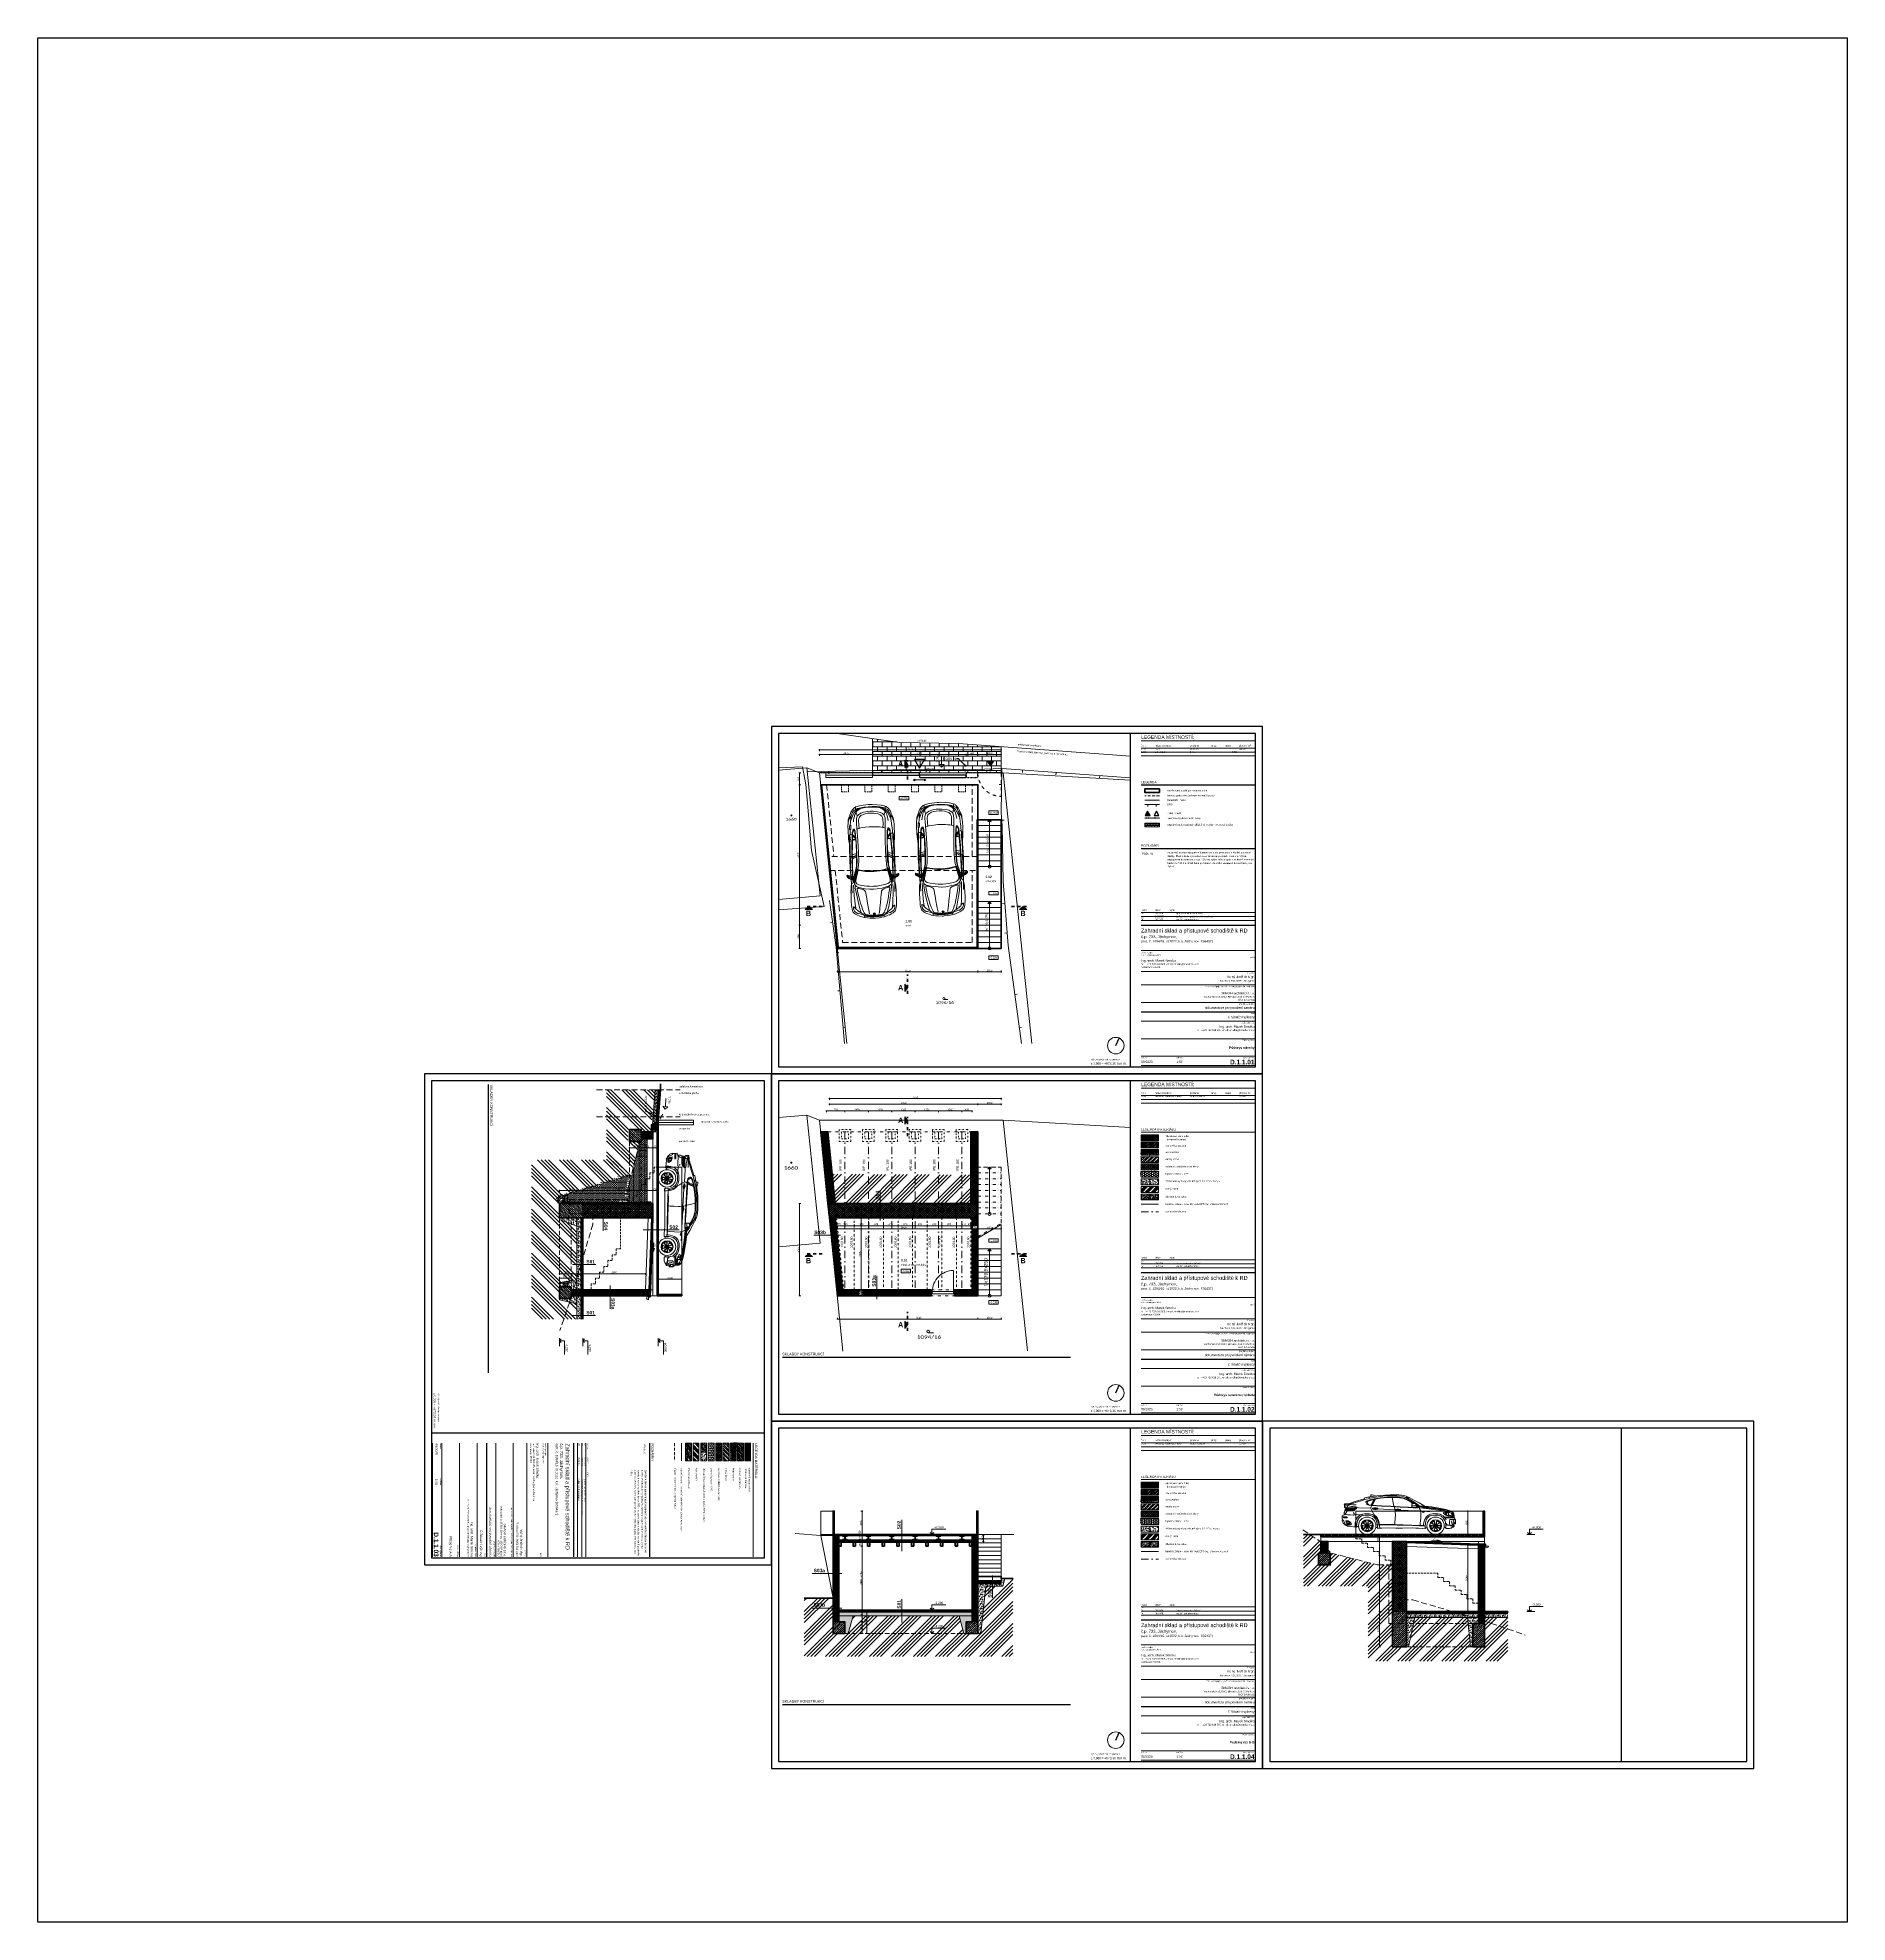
# Model space of a CAD drawing. Header units: millimetres. Extents: x 3760008 to 3998794, y 1820800 to 2250722.
# Drawn here: x 3921400 to 3998794, y 1820800 to 1901383 of the extents above; entities outside this region: 1.
import ezdxf
from ezdxf.enums import TextEntityAlignment as Align

# ---------------------------------------------------------------- set-up
doc = ezdxf.new("R2010")
doc.units = ezdxf.units.MM
doc.header["$LTSCALE"] = 5
for name, pattern in [('ACAD_ISO03W100', [30, 12, -18]), ('CIARKOVANA_22', [0.6, 0.3, -0.3]), ('DASHDOT', [25.4, 12.7, -6.35, 0, -6.35]), ('DASHED', [0.75, 0.5, -0.25]), ('DIVIDE', [31.75, 12.7, -6.35, 0, -6.35, 0, -6.35])]:
    doc.linetypes.add(name, pattern=pattern)
doc.layers.add('_ geometrie', color=52, linetype='Continuous', lineweight=30, true_color=0xb3b300, plot=False)
for name, color, linetype, lineweight in [('IP_Popisy bubliny', 140, 'Continuous', 0), ('IP_rozpiska', 7, 'Continuous', 0), ('IP_Výškové kóty', 30, 'Continuous', 9), ('km_ hydroizolace', 22, 'Continuous', 0), ('km__02_tlustá', 3, 'Continuous', 9), ('km__03_velmi tlustá', 7, 'Continuous', 35), ('km__tenká', 5, 'Continuous', 0), ('km_kóty', 140, 'Continuous', 0), ('km_rozpiska', 7, 'Continuous', 0), ('km_tabulka místností', 7, 'Continuous', 0), ('km_čísla místností', 150, 'Continuous', 0), ('MA_kóty', 133, 'Continuous', 15), ('OCEL HEB sloupky rez', 7, 'Continuous', 35), ('SM _ Popisy', 4, 'Continuous', 9), ('SM__02d_tenka další', 146, 'Continuous', 9), ('SM__05_čerchovaná', 112, 'DASHDOT', 9), ('SM__06_dvojčerchovaná', 124, 'DIVIDE', 9), ('SM__dveře', 152, 'Continuous', 9), ('SM_kóty', 140, 'Continuous', 0), ('SM_Popisy', 4, 'Continuous', 9), ('SMA_rozpiska', 7, 'Continuous', 0)]:
    doc.layers.add(name, color=color, linetype=linetype, lineweight=lineweight)
doc.layers.add('km__netisk', color=250, linetype='Continuous', plot=False)
for name, color, linetype, lineweight, true_color in [('km_šrafy', 8, 'Continuous', 0, 0x818181), ('SM _ Bourání', 42, 'DASHED', 9, 0xd5a206), ('SM _ oplocení', 8, 'Continuous', 30, 0x7c7c7c), ('SM_ Návrh šrafa', 8, 'Continuous', 0, 0x808080), ('Z _ KATASTR', 144, 'Continuous', 9, 0x006d91), ('Z _ MERENI', 8, 'Continuous', 9, 0x7a7a7a), ('Z _ POPIS', 8, 'Continuous', 9, 0x7c7c7c)]:
    doc.layers.add(name, color=color, linetype=linetype, lineweight=lineweight, true_color=true_color)
doc.layers.add('PDF_Tenká', color=7, linetype='Continuous')
doc.styles.add('ARIAL', font='arial.ttf', dxfattribs={"height": 2.5})
doc.styles.add('Calibri', font='Calibri', dxfattribs={"width": 0.868})
doc.styles.add('IP_style', font='Arial.ttf')
doc.styles.add('km_style', font='GOTHIC.TTF')
doc.styles.add('MA_arial', font='ARIAL.TTF')
doc.styles.add('R', font='simplex_.shx', dxfattribs={"width": 0.8})
doc.linetypes.add('BATTING', pattern='A,0.00254,-2.54,[134,ltypeshp.shx,S=2.54,R=0,X=-2.54,Y=0],-5.08,[134,ltypeshp.shx,S=2.54,R=180,X=2.54,Y=0],-2.54', length=10.16254)
doc.dimstyles.new('GENERATED_STYLE__7', dxfattribs={"dimtxt": 0.18, "dimasz": 91.2, "dimexe": 0.18, "dimexo": 0.0625, "dimgap": 0.09, "dimtad": 0, "dimtih": 1, "dimtoh": 1, "dimdec": 4, "dimzin": 0, "dimdsep": 46, "dimcen": 0.09, "dimadec": 0, "dimazin": 0, "dimtfac": 1, "dimtdec": 4, "dimtmove": 0, "dimatfit": 3, "dimldrblk": 'ARROWHEAD_1', "dimfxl": 1, "dimtolj": 1, "dimtzin": 0, "dimarcsym": 0})
doc.dimstyles.new('IP_50', dxfattribs={"dimscale": 100, "dimtxt": 0.75, "dimasz": 0.5, "dimexe": 0.25, "dimexo": 0.25, "dimgap": 0.2, "dimtad": 1, "dimdec": 0, "dimrnd": 5, "dimdsep": 46, "dimtxsty": 'IP_style', "dimblk": 'ARCHTICK', "dimcen": -0.5, "dimdle": 0.25, "dimclrd": 256, "dimclre": 256, "dimclrt": 256, "dimadec": 1, "dimazin": 2, "dimtfac": 0.5, "dimtdec": 0, "dimtmove": 2, "dimatfit": 3, "dimfxl": 0.5, "dimfxlon": 1, "dimtolj": 1, "dimlwd": -1, "dimlwe": -1, "dimarcsym": 0})
pattern_1 = [(315, (-9669.276, 102151.13), (44.9012806, 44.9012806), []), (315, (-9669.276, 102106.23), (44.9012806, 44.9012806), [79.375, -15.875, 0, -15.875])]
pattern_2 = [(45, (5728719.3, -2120298.847), (-44.9012806, 44.9012806), []), (45, (5728764.2, -2120298.847), (-44.9012806, 44.9012806), [79.375, -15.875, 0, -15.875])]
pattern_3 = [(90, (5728719.3, -2120298.85), (-203.2, 203.2), [25.4, -177.8]), (180, (5728719.3, -2120298.85), (-203.2, -203.2), [25.4, -177.8]), (225, (5728719.3, -2120273.45), (-3e-14, -203.1999997), [35.921025, -251.447178]), (90, (5728605, -2120273.45), (-203.2, 203.2), [25.4, -177.8]), (135, (5728617.7, -2120260.75), (-203.1999997, 1e-14), [17.960503, -269.407681]), (225, (5728617.7, -2120260.75), (-3e-14, -203.1999997), [17.960503, -269.407681]), (90, (5728554.2, -2120197.25), (-203.2, 203.2), [35.921025, -167.278975]), (135, (5728554.2, -2120197.25), (-203.1999997, 1e-14), [25.4, -261.9682035]), (225, (5728554.2, -2120161.33), (-3e-14, -203.1999997), [25.4, -261.9682035]), (180, (5728668.5, -2120159.15), (-203.2, -203.2), [25.4, -177.8]), (135, (5728668.5, -2120159.15), (-203.1999997, 1e-14), [17.960503, -269.407681]), (225, (5728655.8, -2120146.45), (-3e-14, -203.1999997), [17.960503, -269.407681]), (90, (5728668.5, -2120273.45), (-203.2, 203.2), [12.7, -170.18]), (90, (5728617.7, -2120121.05), (-203.2, 203.2), [12.7, -170.18]), (180, (5728592.3, -2120184.55), (-203.2, -203.2), [12.7, -170.18]), (225, (5728706.6, -2120159.15), (-3e-14, -203.1999997), [17.960503, -269.407681]), (225, (5728566.9, -2120248.05), (-3e-14, -203.1999997), [17.960503, -269.407681]), (135, (5728652.62, -2120203.6), (-203.1999997, 1e-14), [17.960503, -269.407681]), (180, (5728693.9, -2120229), (-203.2, -203.2), [3.175, -200.025]), (180, (5728608.17, -2120219.47), (-203.2, -203.2), [3.175, -200.025]), (180, (5728573.25, -2120124.22), (-203.2, -203.2), [3.175, -200.025]), (180, (5728681.2, -2120121.05), (-203.2, -203.2), [3.175, -200.025])]
pattern_4 = [(225, (5728719.3, -2120298.85), (471.46345, -471.46345), []), (225, (5728562.14, -2120298.85), (471.46345, -471.46345), []), (225, (5728405, -2120298.85), (471.46345, -471.46345), []), (225, (5728247.84, -2120298.85), (471.46345, -471.46345), [])]
pattern_5 = [(45, (5687373.04, -2120298.85), (-89.8025612, 89.8025612), []), (45, (5687462.84, -2120298.85), (-89.8025612, 89.8025612), [158.75, -31.75, 0, -31.75])]
pattern_6 = [(135, (-683781796.578, -977896745.29), (-61.73926083235, 16.837980227), [79.375, -15.875, 0, -15.875])]

# ---------------------------------------------------------------- blocks, each defined once
blk = doc.blocks.new('BMW')
for p, q in [((-1.512, 2.437), (-1.515, 2.491)), ((-1.515, 2.491), (-1.491, 2.491)), ((-1.506, 2.392), (-1.512, 2.437)), ((-1.491, 2.491), (-1.489, 2.484)), ((-1.489, 2.484), (-1.487, 2.552)), ((-1.487, 2.552), (-1.482, 2.557)), ((-1.482, 2.557), (-1.47, 2.51)), ((-1.47, 2.51), (-1.452, 2.512)), ((-1.452, 2.512), (-1.401, 2.509)), ((-1.401, 2.509), (-1.365, 2.508)), ((-1.365, 2.508), (-1.314, 2.506)), ((-1.314, 2.506), (-1.289, 2.503)), ((-1.289, 2.503), (-1.278, 2.492)), ((-1.278, 2.492), (-1.273, 2.477)), ((-1.273, 2.477), (-1.269, 2.448)), ((-1.269, 2.448), (-1.267, 2.415)), ((-1.063, 2.465), (-1.087, 2.4)), ((-1.035, 2.516), (-1.063, 2.465)), ((-0.988, 2.58), (-1.035, 2.516)), ((-0.924, 2.637), (-0.988, 2.58)), ((-0.856, 2.668), (-0.924, 2.637)), ((-0.781, 2.693), (-0.856, 2.668)), ((-0.71, 2.7), (-0.781, 2.693)), ((-0.623, 2.701), (-0.71, 2.7)), ((-0.558, 2.699), (-0.623, 2.701)), ((-0.487, 2.684), (-0.558, 2.699)), ((-0.425, 2.659), (-0.487, 2.684)), ((-0.363, 2.618), (-0.425, 2.659)), ((-0.313, 2.562), (-0.363, 2.618)), ((-0.275, 2.5), (-0.313, 2.562)), ((-0.254, 2.436), (-0.275, 2.5)), ((-0.234, 2.336), (-0.254, 2.436)), ((0.835, 2.919), (0.835, 2.911)), ((0.85, 2.934), (1.043, 2.944)), ((0.851, 2.897), (1.045, 2.9)), ((1.058, 2.93), (1.059, 2.915)), ((1.802, 2.975), (1.802, 2.967)), ((1.817, 2.99), (2.01, 3)), ((1.818, 2.953), (2.012, 2.956)), ((1.827, 2.323), (1.856, 2.425)), ((1.856, 2.425), (1.875, 2.49)), ((1.875, 2.49), (1.907, 2.538)), ((1.907, 2.538), (1.952, 2.595)), ((1.952, 2.595), (2.014, 2.634)), ((2.014, 2.634), (2.074, 2.663)), ((2.025, 2.986), (2.025, 2.971)), ((2.074, 2.663), (2.164, 2.688)), ((2.164, 2.688), (2.244, 2.691)), ((2.214, 2.75), (2.165, 2.745)), ((2.276, 2.75), (2.214, 2.75)), ((2.244, 2.691), (2.349, 2.691)), ((2.373, 2.748), (2.276, 2.75)), ((2.349, 2.691), (2.421, 2.682)), ((2.464, 2.731), (2.373, 2.748)), ((2.421, 2.682), (2.509, 2.654)), ((2.538, 2.713), (2.464, 2.731)), ((2.509, 2.654), (2.58, 2.606)), ((2.616, 2.667), (2.538, 2.713)), ((2.58, 2.606), (2.636, 2.541)), ((2.671, 2.616), (2.616, 2.667)), ((2.636, 2.541), (2.667, 2.461)), ((2.667, 2.461), (2.69, 2.396)), ((2.715, 2.543), (2.671, 2.616)), ((2.748, 2.464), (2.715, 2.543)), ((2.723, 3.007), (3.189, 3.007)), ((2.723, 2.979), (3.19, 2.979)), ((2.73, 2.965), (3.191, 2.965)), ((2.738, 2.957), (3.191, 2.957)), ((2.761, 2.411), (2.748, 2.464)), ((2.761, 2.936), (3.193, 2.936)), ((2.785, 2.915), (3.194, 2.915)), ((3.291, 2.354), (3.324, 2.439)), ((3.332, 2.495), (3.299, 2.494)), ((3.324, 2.439), (3.332, 2.495)), ((-1.471, 2.384), (-1.506, 2.392)), ((-1.405, 2.207), (-1.429, 2.227)), ((-1.376, 2.177), (-1.405, 2.207)), ((-1.335, 2.145), (-1.376, 2.177)), ((-1.311, 2.133), (-1.335, 2.145)), ((-1.268, 2.126), (-1.311, 2.133)), ((-1.132, 2.125), (-1.268, 2.126)), ((-1.267, 2.415), (-1.266, 2.396)), ((-1.266, 2.396), (-1.263, 2.34)), ((-1.117, 2.131), (-1.132, 2.125)), ((-1.109, 2.14), (-1.117, 2.131)), ((-1.105, 2.152), (-1.109, 2.14)), ((-1.096, 2.358), (-1.105, 2.264)), ((-1.105, 2.264), (-1.103, 2.177)), ((-1.103, 2.177), (-1.105, 2.152)), ((-1.087, 2.4), (-1.096, 2.358)), ((-0.689, 2.243), (-0.645, 2.243)), ((-0.667, 2.221), (-0.667, 2.265)), ((-0.222, 2.234), (-0.234, 2.336)), ((-0.222, 2.117), (-0.222, 2.234)), ((-0.222, 2.117), (-0.091, 2.124)), ((-0.091, 2.124), (0.044, 2.134)), ((0.044, 2.134), (0.18, 2.142)), ((0.18, 2.142), (0.335, 2.149)), ((0.335, 2.149), (0.752, 2.146)), ((0.752, 2.146), (1.037, 2.144)), ((1.037, 2.144), (1.408, 2.15)), ((1.408, 2.15), (1.638, 2.142)), ((1.638, 2.142), (1.773, 2.133)), ((1.773, 2.133), (1.813, 2.13)), ((1.81, 2.198), (1.827, 2.323)), ((1.813, 2.13), (1.81, 2.198)), ((2.236, 2.243), (2.28, 2.243)), ((2.258, 2.221), (2.258, 2.265)), ((2.69, 2.396), (2.704, 2.31)), ((2.704, 2.31), (2.708, 2.235)), ((2.708, 2.235), (2.707, 2.183)), ((2.707, 2.183), (2.74, 2.184)), ((2.74, 2.184), (2.844, 2.2)), ((2.768, 2.38), (2.761, 2.411)), ((2.844, 2.2), (2.922, 2.209)), ((2.922, 2.209), (3.012, 2.222)), ((3.012, 2.222), (3.07, 2.221)), ((3.07, 2.221), (3.072, 2.208)), ((3.072, 2.208), (3.118, 2.237)), ((3.118, 2.237), (3.156, 2.25)), ((3.156, 2.25), (3.171, 2.27)), ((3.171, 2.27), (3.194, 2.282)), ((3.194, 2.282), (3.232, 2.305)), ((3.232, 2.305), (3.256, 2.329)), ((3.256, 2.329), (3.291, 2.354))]:
    blk.add_line(p, q)
for points in [[(-0.23, 3.057), (-0.18, 3.092), (0.032, 3.216), (0.235, 3.328), (0.436, 3.434), (0.49, 3.459), (0.54, 3.483), (0.595, 3.507), (0.684, 3.532), (0.775, 3.547), (0.909, 3.562)], [(-0.014, 3.072), (0.132, 3.184), (0.265, 3.267), (0.404, 3.355), (0.523, 3.415), (0.546, 3.429), (0.598, 3.455)], [(0.042, 3.021), (0.089, 3.013), (0.125, 3.007), (0.222, 3.005), (0.498, 3.017), (0.853, 3.038), (1.24, 3.061), (1.652, 3.082), (2.093, 3.109), (2.172, 3.117), (2.235, 3.131), (2.235, 3.131), (2.235, 3.131), (2.235, 3.131), (2.255, 3.145), (2.271, 3.165), (2.292, 3.194), (2.305, 3.217), (2.314, 3.244), (2.312, 3.267), (2.287, 3.287), (2.255, 3.308), (2.215, 3.326), (2.14, 3.35), (2.054, 3.375), (1.86, 3.412), (1.702, 3.439), (1.402, 3.468), (1.112, 3.47), (1.006, 3.468), (0.88, 3.459), (0.808, 3.452), (0.749, 3.441), (0.676, 3.416), (0.537, 3.362), (0.369, 3.272), (0.277, 3.2)], [(0.045, 3.04), (0.092, 3.032), (0.127, 3.026), (0.222, 3.024), (0.497, 3.036), (0.852, 3.057), (1.239, 3.079), (1.651, 3.1), (2.092, 3.128), (2.169, 3.135), (2.203, 3.15), (2.223, 3.175), (2.236, 3.193), (2.251, 3.218), (2.258, 3.236), (2.26, 3.247), (2.258, 3.259), (2.253, 3.27), (2.235, 3.288), (2.211, 3.299), (2.132, 3.327), (2.03, 3.357), (1.856, 3.394), (1.699, 3.421), (1.401, 3.449), (1.112, 3.451), (1.007, 3.449), (0.882, 3.441), (0.811, 3.434), (0.754, 3.423), (0.682, 3.399), (0.545, 3.345), (0.379, 3.256), (0.288, 3.186)], [(0.484, 3.457), (0.503, 3.447), (0.521, 3.439), (0.546, 3.429)], [(0.533, 3.48), (0.549, 3.475), (0.564, 3.467), (0.611, 3.45)], [(0.909, 3.562), (1.141, 3.566), (1.28, 3.558), (1.509, 3.556), (1.841, 3.522), (2.032, 3.492), (2.155, 3.474), (2.361, 3.43), (2.384, 3.422)], [(1.208, 3.469), (1.192, 3.451), (1.142, 3.226), (1.111, 3.083), (1.088, 3.007), (1.067, 2.903), (1.063, 2.867), (1.058, 2.811), (1.048, 2.72), (1.062, 2.542), (1.072, 2.381), (1.081, 2.29)], [(1.937, 3.393), (2.073, 3.093), (2.094, 3.05), (2.108, 3.012), (2.097, 2.977), (2.059, 2.898), (1.986, 2.771), (1.956, 2.714), (1.932, 2.685), (1.878, 2.639), (1.834, 2.593), (1.788, 2.509), (1.756, 2.425), (1.742, 2.355), (1.732, 2.284), (1.729, 2.219), (1.723, 2.154), (1.723, 2.136)], [(1.897, 3.513), (1.914, 3.523)], [(1.899, 3.385), (2.024, 3.124)], [(1.914, 3.523), (1.982, 3.55), (2.04, 3.559), (2.085, 3.559), (2.099, 3.559), (2.095, 3.542), (2.095, 3.482)], [(1.978, 3.368), (2.093, 3.128)], [(2.195, 3.465), (2.176, 3.451), (2.151, 3.426), (2.143, 3.413)], [(2.384, 3.422), (2.378, 3.388), (2.493, 3.364), (2.667, 3.309), (2.817, 3.26), (2.934, 3.222), (3.006, 3.195), (3.106, 3.186), (3.233, 3.177), (3.242, 3.141), (3.159, 3.126), (3.084, 3.11), (3.056, 3.1), (3.001, 3.086), (2.935, 3.071), (2.873, 3.068), (2.796, 3.056), (2.741, 3.047), (2.718, 3.039), (2.704, 3.023), (2.704, 3.006), (2.732, 2.962), (2.797, 2.904), (2.828, 2.887), (2.875, 2.88), (2.986, 2.875), (3.091, 2.87), (3.15, 2.873), (3.182, 2.876), (3.195, 2.897), (3.192, 2.939), (3.189, 3.009), (3.187, 3.016)], [(-1.492, 2.389), (-1.492, 2.329), (-1.519, 2.329), (-1.519, 2.503), (-1.492, 2.503), (-1.492, 2.501)], [(-1.482, 2.557), (-1.481, 2.57), (-1.475, 2.576), (-1.097, 2.576)], [(-1.475, 2.576), (-1.454, 2.595), (-1.433, 2.609), (-1.422, 2.616), (-1.409, 2.633), (-1.395, 2.652), (-1.389, 2.671), (-1.362, 2.671), (-1.339, 2.67), (-1.311, 2.673), (-1.309, 2.665), (-1.301, 2.655), (-1.265, 2.66), (-1.228, 2.665), (-1.186, 2.673), (-1.138, 2.684), (-1.103, 2.701), (-1.07, 2.726), (-1.032, 2.751), (-1.005, 2.778), (-1.009, 2.793), (-1.027, 2.812), (-1.051, 2.82), (-1.095, 2.827), (-1.13, 2.825), (-1.183, 2.823), (-1.243, 2.814), (-1.271, 2.809), (-1.301, 2.794), (-1.334, 2.774), (-1.354, 2.757), (-1.365, 2.74), (-1.379, 2.716), (-1.385, 2.688), (-1.385, 2.671)], [(-1.457, 2.59), (-1.457, 2.624), (-1.459, 2.67), (-1.455, 2.721), (-1.446, 2.765), (-1.427, 2.801), (-1.395, 2.824), (-1.341, 2.862), (-1.256, 2.889), (-1.17, 2.918), (-0.979, 2.967), (-0.827, 2.995), (-0.647, 3.024), (-0.506, 3.044), (-0.346, 3.063), (-0.258, 3.069), (-0.252, 3.064), (-0.222, 3.054), (-0.155, 3.046), (-0.098, 3.048), (-0.051, 3.053), (-0.03, 3.063), (-0.014, 3.072), (0.022, 3.04), (0.036, 3.014), (0.032, 3), (0.013, 2.96), (-0.002, 2.931), (-0.019, 2.884), (-0.028, 2.844), (-0.032, 2.81), (-0.037, 2.73), (-0.032, 2.563), (-0.013, 2.352), (-0.006, 2.258), (1.082, 2.29), (1.386, 2.299), (1.643, 2.294), (1.739, 2.289), (1.751, 2.301), (1.774, 2.352), (1.789, 2.402), (1.817, 2.49), (1.845, 2.556), (1.895, 2.611), (1.943, 2.659), (1.993, 2.689), (2.049, 2.717), (2.117, 2.737), (2.165, 2.745)], [(-1.421, 2.805), (-1.431, 2.777), (-1.445, 2.74), (-1.455, 2.701), (-1.458, 2.665)], [(-1.414, 2.81), (-1.426, 2.775), (-1.439, 2.739), (-1.449, 2.7), (-1.455, 2.649), (-1.455, 2.595)], [(-1.431, 2.792), (-1.436, 2.779), (-1.45, 2.742), (-1.453, 2.729)], [(-1.408, 2.811), (-1.421, 2.774), (-1.434, 2.737), (-1.444, 2.699), (-1.449, 2.649), (-1.449, 2.598)], [(-1.402, 2.811), (-1.416, 2.772), (-1.429, 2.736), (-1.439, 2.698), (-1.444, 2.649), (-1.444, 2.602)], [(-1.397, 2.81), (-1.411, 2.77), (-1.424, 2.734), (-1.434, 2.697), (-1.439, 2.648), (-1.439, 2.605)], [(-1.392, 2.809), (-1.406, 2.768), (-1.419, 2.733), (-1.428, 2.696), (-1.433, 2.648), (-1.433, 2.609)], [(-1.387, 2.807), (-1.401, 2.766), (-1.414, 2.731), (-1.423, 2.695), (-1.428, 2.648), (-1.428, 2.612)], [(-1.426, 2.51), (-1.426, 2.485), (-1.427, 2.438), (-1.422, 2.38), (-1.399, 2.319), (-1.372, 2.275), (-1.35, 2.259), (-1.311, 2.259), (-1.278, 2.261), (-1.271, 2.285), (-1.263, 2.34)], [(-1.426, 2.614), (-1.074, 2.614)], [(-1.382, 2.805), (-1.396, 2.765), (-1.409, 2.729), (-1.418, 2.695), (-1.423, 2.647), (-1.423, 2.616)], [(-1.378, 2.8), (-1.391, 2.763), (-1.404, 2.728), (-1.412, 2.694), (-1.417, 2.647), (-1.417, 2.622)], [(-1.413, 2.811), (-1.399, 2.811), (-1.383, 2.806), (-1.373, 2.795), (-1.373, 2.782), (-1.381, 2.759), (-1.394, 2.725), (-1.402, 2.692), (-1.407, 2.647), (-1.407, 2.636)], [(-1.374, 2.796), (-1.386, 2.761), (-1.399, 2.726), (-1.407, 2.693), (-1.412, 2.647), (-1.412, 2.629)], [(-1.401, 2.82), (-1.397, 2.82), (-1.378, 2.814), (-1.364, 2.798), (-1.366, 2.783), (-1.377, 2.759), (-1.389, 2.726), (-1.398, 2.692), (-1.403, 2.661), (-1.404, 2.64)], [(-1.39, 2.63), (-1.363, 2.629), (-1.355, 2.63), (-1.336, 2.649), (-1.327, 2.659), (-1.345, 2.661), (-1.361, 2.66), (-1.38, 2.648), (-1.394, 2.637), (-1.39, 2.63)], [(-1.373, 2.834), (-1.356, 2.833), (-1.296, 2.858), (-1.188, 2.892), (-1.097, 2.916), (-0.998, 2.938), (-0.867, 2.964), (-0.712, 2.989), (-0.541, 3.008), (-0.409, 3.022), (-0.266, 3.038), (-0.215, 3.043)], [(-1.337, 2.441), (-1.345, 2.44), (-1.353, 2.431), (-1.36, 2.412), (-1.361, 2.394), (-1.355, 2.365), (-1.345, 2.351), (-1.34, 2.348), (-1.337, 2.347)], [(-1.225, 2.703), (-1.281, 2.695), (-1.338, 2.687)], [(-0.11, 3.047), (-0.123, 3.037), (-0.154, 3.022), (-0.22, 3.01), (-0.294, 3.005), (-0.512, 2.98), (-0.679, 2.96), (-0.836, 2.937), (-1.002, 2.903), (-1.122, 2.87), (-1.214, 2.841), (-1.249, 2.824), (-1.269, 2.81)], [(-1.133, 2.797), (-1.156, 2.796), (-1.206, 2.787), (-1.217, 2.78), (-1.217, 2.692), (-1.196, 2.688), (-1.164, 2.685)], [(-1.117, 2.823), (-1.1, 2.813), (-1.094, 2.801), (-1.092, 2.774), (-1.097, 2.747), (-1.111, 2.725), (-1.13, 2.695), (-1.141, 2.684)], [(-1.133, 2.816), (-1.133, 2.692)], [(0.038, 3.014), (-0.13, 2.997), (-0.262, 2.983), (-0.483, 2.956), (-0.683, 2.929), (-0.83, 2.904), (-0.97, 2.875), (-1.078, 2.848), (-1.097, 2.841), (-1.113, 2.83), (-1.117, 2.826)], [(-1.117, 2.499), (-1.074, 2.573), (-1.036, 2.619), (-0.986, 2.663), (-0.922, 2.7), (-0.843, 2.732), (-0.769, 2.748), (-0.67, 2.758), (-0.595, 2.76), (-0.53, 2.756), (-0.444, 2.735), (-0.364, 2.7), (-0.321, 2.66), (-0.275, 2.619), (-0.232, 2.548), (-0.198, 2.476), (-0.171, 2.374), (-0.153, 2.282), (-0.144, 2.266), (-0.131, 2.252), (-0.111, 2.247), (-0.072, 2.25), (-0.024, 2.257), (-0.006, 2.258)], [(-0.725, 2.46), (-0.72, 2.443), (-0.713, 2.397), (-0.705, 2.337), (-0.709, 2.32), (-0.716, 2.315)], [(-0.717, 2.473), (-0.704, 2.426), (-0.697, 2.38), (-0.689, 2.32), (-0.693, 2.303), (-0.702, 2.295)], [(-0.599, 2.468), (-0.616, 2.422), (-0.627, 2.377), (-0.639, 2.318), (-0.637, 2.301), (-0.628, 2.292)], [(-0.592, 2.455), (-0.599, 2.438), (-0.61, 2.393), (-0.622, 2.333), (-0.62, 2.317), (-0.613, 2.31)], [(0.167, 2.88), (-0.051, 2.873), (-0.421, 2.843)], [(-0.175, 3.095), (-0.16, 3.085), (-0.106, 3.076), (-0.041, 3.074), (-0.007, 3.078)], [(0.182, 3.156), (0.151, 3.131), (0.079, 3.062), (0.042, 3.021), (0.034, 3.007)], [(0.182, 3.128), (0.16, 3.11), (0.123, 3.072), (0.099, 3.048), (0.078, 3.022), (0.076, 3.015)], [(0.182, 3.087), (0.182, 3.166), (0.188, 3.182), (0.209, 3.2), (0.296, 3.2), (0.316, 3.197), (0.337, 3.179), (0.343, 3.161), (0.344, 3.136), (0.344, 3.053), (0.335, 3.035), (0.316, 3.024), (0.296, 3.012), (0.2, 3.012), (0.173, 3.021), (0.155, 3.04), (0.146, 3.055), (0.146, 3.075), (0.157, 3.085), (0.206, 3.087), (0.267, 3.094), (0.335, 3.096)], [(0.167, 2.88), (0.835, 2.914)], [(1.058, 2.925), (1.803, 2.963)], [(2.099, 2.996), (2.636, 3.013), (2.704, 3.016)], [(2.201, 2.46), (2.206, 2.443), (2.213, 2.397), (2.22, 2.337), (2.217, 2.32), (2.21, 2.315)], [(2.209, 2.473), (2.222, 2.426), (2.229, 2.38), (2.236, 2.32), (2.233, 2.303), (2.223, 2.295)], [(2.326, 2.468), (2.31, 2.422), (2.299, 2.377), (2.286, 2.318), (2.289, 2.301), (2.297, 2.292)], [(2.333, 2.455), (2.327, 2.438), (2.316, 2.393), (2.304, 2.333), (2.306, 2.317), (2.312, 2.31)], [(2.455, 2.696), (2.72, 2.723), (2.771, 2.728), (2.798, 2.741), (2.822, 2.765), (2.835, 2.789), (2.85, 2.807)], [(2.728, 3.142), (2.877, 3.144), (3.028, 3.152), (3.146, 3.161), (3.228, 3.169)], [(2.81, 2.696), (2.856, 2.698), (2.989, 2.707), (3.089, 2.715), (3.172, 2.72), (3.244, 2.722)], [(2.822, 3.214), (2.857, 3.211), (2.913, 3.211), (2.978, 3.212)], [(2.822, 3.214), (2.903, 3.187), (2.942, 3.175), (3.001, 3.162), (3.087, 3.156)], [(2.919, 2.89), (3.176, 2.89)], [(2.999, 2.407), (2.972, 2.387), (2.948, 2.341), (2.94, 2.313), (2.948, 2.28), (2.995, 2.276), (3.13, 2.276), (3.166, 2.284), (3.195, 2.311), (3.221, 2.368), (3.254, 2.435), (3.274, 2.476), (3.301, 2.484), (3.33, 2.484)], [(3.183, 2.454), (3.167, 2.46), (3.125, 2.458), (3.076, 2.45), (3.03, 2.431), (2.999, 2.407)], [(3.15, 2.438), (3.085, 2.437), (3.07, 2.437), (3.059, 2.426), (3.041, 2.403), (3.013, 2.368), (2.999, 2.34), (2.999, 2.32), (3.006, 2.302), (3.028, 2.298), (3.078, 2.298), (3.139, 2.302)], [(3.055, 2.421), (3.156, 2.419), (3.157, 2.41), (3.16, 2.393), (3.148, 2.357), (3.127, 2.33), (3.103, 2.317), (3.088, 2.317), (3, 2.317)], [(3.012, 2.88), (3.175, 2.88)], [(3.037, 3.153), (3.079, 3.112), (3.103, 3.063), (3.128, 3.026), (3.158, 3.01), (3.197, 3.018)], [(3.093, 3.077), (3.109, 3.014), (3.124, 2.938), (3.13, 2.885), (3.146, 2.82), (3.166, 2.784), (3.203, 2.739), (3.242, 2.718)], [(3.325, 2.625), (3.189, 2.623), (3.127, 2.618), (3.108, 2.602), (3.099, 2.586), (3.099, 2.579)], [(3.099, 2.579), (3.257, 2.579), (3.271, 2.592), (3.277, 2.607), (3.277, 2.615), (3.277, 2.625)], [(3.32, 2.495), (3.323, 2.555), (3.323, 2.612), (3.325, 2.633), (3.332, 2.671), (3.299, 2.682), (3.27, 2.692), (3.244, 2.71), (3.246, 2.812), (3.228, 2.822), (3.187, 3.015)], [(3.197, 3.018), (3.2, 3.043), (3.203, 3.079), (3.214, 3.123), (3.222, 3.137)], [(3.197, 3.018), (3.21, 3.021), (3.214, 3.029)], [(-1.453, 2.248), (-1.453, 2.278), (-1.462, 2.318), (-1.478, 2.367), (-1.486, 2.387)], [(-1.359, 2.164), (-1.416, 2.186), (-1.448, 2.203), (-1.463, 2.218), (-1.468, 2.237), (-1.468, 2.245), (-1.46, 2.247), (-1.439, 2.248), (-1.438, 2.268), (-1.443, 2.304), (-1.464, 2.358), (-1.474, 2.38), (-1.479, 2.386)], [(-1.468, 2.237), (-1.395, 2.235), (-1.32, 2.237), (-1.296, 2.243), (-1.277, 2.261)], [(-1.142, 2.305), (-1.145, 2.295), (-1.154, 2.281), (-1.167, 2.273), (-1.184, 2.268), (-1.228, 2.268), (-1.247, 2.268), (-1.276, 2.269)], [(-1.099, 2.324), (-1.155, 2.325)], [(-1.031, 2.169), (-1.104, 2.162)], [(-0.901, 2.267), (-0.852, 2.265), (-0.807, 2.258), (-0.747, 2.246), (-0.733, 2.237), (-0.728, 2.226)], [(-0.892, 2.256), (-0.873, 2.255), (-0.828, 2.248), (-0.768, 2.236), (-0.753, 2.227), (-0.75, 2.219)], [(-0.861, 2.377), (-0.822, 2.347), (-0.782, 2.323), (-0.73, 2.293), (-0.713, 2.29), (-0.702, 2.295)], [(-0.855, 2.101), (-0.814, 2.128), (-0.779, 2.158), (-0.734, 2.199), (-0.726, 2.214), (-0.728, 2.226)], [(-0.852, 2.116), (-0.837, 2.126), (-0.802, 2.156), (-0.757, 2.197), (-0.749, 2.212), (-0.75, 2.22)], [(-0.846, 2.38), (-0.831, 2.368), (-0.792, 2.344), (-0.739, 2.314), (-0.722, 2.311), (-0.715, 2.315)], [(-0.763, 2.028), (-0.745, 2.074), (-0.724, 2.115), (-0.695, 2.168), (-0.682, 2.179), (-0.67, 2.18)], [(-0.749, 2.034), (-0.742, 2.051), (-0.721, 2.092), (-0.692, 2.145), (-0.679, 2.156), (-0.67, 2.157)], [(-0.603, 2.028), (-0.609, 2.045), (-0.626, 2.088), (-0.651, 2.144), (-0.663, 2.156), (-0.671, 2.157)], [(-0.59, 2.021), (-0.604, 2.068), (-0.621, 2.111), (-0.646, 2.166), (-0.658, 2.178), (-0.67, 2.18)], [(-0.464, 2.361), (-0.505, 2.334), (-0.546, 2.313), (-0.601, 2.288), (-0.618, 2.286), (-0.628, 2.292)], [(-0.479, 2.365), (-0.494, 2.355), (-0.535, 2.334), (-0.59, 2.308), (-0.607, 2.306), (-0.614, 2.311)], [(-0.492, 2.086), (-0.53, 2.117), (-0.563, 2.149), (-0.605, 2.194), (-0.611, 2.209), (-0.608, 2.221)], [(-0.432, 2.248), (-0.481, 2.25), (-0.527, 2.246), (-0.588, 2.239), (-0.603, 2.232), (-0.608, 2.221)], [(-0.493, 2.101), (-0.508, 2.113), (-0.54, 2.145), (-0.582, 2.19), (-0.588, 2.205), (-0.586, 2.214)], [(-0.443, 2.237), (-0.461, 2.238), (-0.507, 2.235), (-0.568, 2.228), (-0.583, 2.22), (-0.587, 2.213)], [(-0.307, 2.156), (-0.222, 2.156)], [(-0.223, 2.239), (-0.16, 2.239), (-0.137, 2.239), (-0.084, 2.243), (0.026, 2.245), (0.307, 2.252), (0.982, 2.268), (1.474, 2.279), (1.72, 2.287), (1.822, 2.286)], [(1.895, 2.169), (1.812, 2.162)], [(2.024, 2.267), (2.073, 2.265), (2.119, 2.258), (2.179, 2.246), (2.193, 2.237), (2.198, 2.226)], [(2.034, 2.256), (2.052, 2.255), (2.098, 2.248), (2.158, 2.236), (2.172, 2.227), (2.175, 2.219)], [(2.065, 2.377), (2.104, 2.347), (2.143, 2.323), (2.196, 2.293), (2.212, 2.29), (2.223, 2.295)], [(2.071, 2.101), (2.111, 2.128), (2.147, 2.158), (2.192, 2.199), (2.2, 2.214), (2.198, 2.226)], [(2.073, 2.116), (2.088, 2.126), (2.124, 2.156), (2.168, 2.197), (2.176, 2.212), (2.175, 2.22)], [(2.08, 2.38), (2.094, 2.368), (2.134, 2.344), (2.187, 2.314), (2.203, 2.311), (2.211, 2.315)], [(2.163, 2.028), (2.18, 2.074), (2.201, 2.115), (2.231, 2.168), (2.243, 2.179), (2.256, 2.18)], [(2.177, 2.034), (2.184, 2.051), (2.204, 2.092), (2.234, 2.145), (2.247, 2.156), (2.255, 2.157)], [(2.322, 2.028), (2.317, 2.045), (2.299, 2.088), (2.274, 2.144), (2.263, 2.156), (2.254, 2.157)], [(2.336, 2.021), (2.322, 2.068), (2.304, 2.111), (2.279, 2.166), (2.268, 2.178), (2.256, 2.18)], [(2.462, 2.361), (2.421, 2.334), (2.379, 2.313), (2.324, 2.288), (2.308, 2.286), (2.297, 2.292)], [(2.447, 2.365), (2.432, 2.355), (2.39, 2.334), (2.335, 2.308), (2.319, 2.306), (2.311, 2.311)], [(2.433, 2.086), (2.395, 2.117), (2.362, 2.149), (2.321, 2.194), (2.314, 2.209), (2.317, 2.221)], [(2.493, 2.248), (2.444, 2.25), (2.398, 2.246), (2.338, 2.239), (2.323, 2.232), (2.317, 2.221)], [(2.432, 2.101), (2.418, 2.113), (2.385, 2.145), (2.344, 2.19), (2.337, 2.205), (2.339, 2.214)], [(2.483, 2.237), (2.464, 2.238), (2.418, 2.235), (2.358, 2.228), (2.343, 2.22), (2.339, 2.213)], [(2.628, 2.216), (2.708, 2.216)], [(2.768, 2.38), (2.778, 2.314), (2.784, 2.191)], [(2.999, 2.336), (3.102, 2.336), (3.103, 2.35), (3.113, 2.371), (3.126, 2.393), (3.141, 2.408), (3.153, 2.41), (3.156, 2.4)]]:
    blk.add_lwpolyline(points)
blk.add_lwpolyline([(2.822, 3.214), (2.755, 3.234), (2.559, 3.291), (2.474, 3.322), (2.387, 3.348), (2.297, 3.373), (2.222, 3.394), (2.127, 3.417), (1.999, 3.448), (1.883, 3.471), (1.492, 3.515), (0.989, 3.527), (0.796, 3.502), (0.685, 3.478), (0.611, 3.45, 0.036887), (0.284, 3.266), (-0.013, 3.057), (-0.013, 3.057)], format="xyb")
for points in [[(-0.184, 2.841), (-0.162, 2.82), (-0.137, 2.808), (-0.092, 2.833), (-0.06, 2.851), (-0.06, 2.853), (-0.063, 2.856), (-0.178, 2.85), (-0.185, 2.849), (-0.187, 2.846), (-0.184, 2.841)], [(3.214, 3.123), (3.228, 3.123), (3.228, 3.029), (3.214, 3.029)], [(-0.725, 2.249), (-0.711, 2.252), (-0.706, 2.265), (-0.716, 2.276), (-0.729, 2.273), (-0.734, 2.26)], [(-0.691, 2.191), (-0.689, 2.204), (-0.701, 2.213), (-0.713, 2.207), (-0.715, 2.193), (-0.704, 2.185)], [(-0.679, 2.3), (-0.672, 2.287), (-0.658, 2.287), (-0.651, 2.299), (-0.658, 2.311), (-0.672, 2.312)], [(-0.625, 2.204), (-0.637, 2.21), (-0.649, 2.202), (-0.648, 2.188), (-0.635, 2.182), (-0.623, 2.19)], [(-0.617, 2.272), (-0.627, 2.261), (-0.623, 2.248), (-0.609, 2.245), (-0.599, 2.255), (-0.604, 2.269)], [(2.201, 2.249), (2.215, 2.252), (2.219, 2.265), (2.21, 2.276), (2.196, 2.273), (2.192, 2.26)], [(2.235, 2.191), (2.236, 2.204), (2.225, 2.213), (2.212, 2.207), (2.21, 2.193), (2.222, 2.185)], [(2.246, 2.3), (2.253, 2.287), (2.267, 2.287), (2.275, 2.299), (2.268, 2.311), (2.254, 2.312)], [(2.301, 2.204), (2.288, 2.21), (2.277, 2.202), (2.278, 2.188), (2.291, 2.182), (2.302, 2.19)], [(2.308, 2.272), (2.299, 2.261), (2.303, 2.248), (2.317, 2.245), (2.326, 2.255), (2.322, 2.269)]]:
    blk.add_lwpolyline(points, close=True)
for centre, radius in [((-0.667, 2.243), 0.371), ((-0.667, 2.243), 0.256), ((-0.667, 2.243), 0.245), ((2.258, 2.243), 0.371), ((2.258, 2.243), 0.256), ((2.258, 2.243), 0.245), ((-0.72, 2.263), 0.0181), ((-0.702, 2.199), 0.0181), ((-0.667, 2.243), 0.0338), ((-0.667, 2.243), 0.0219), ((-0.665, 2.299), 0.0181), ((-0.636, 2.196), 0.0181), ((-0.613, 2.258), 0.0181), ((2.205, 2.263), 0.0181), ((2.223, 2.199), 0.0181), ((2.258, 2.243), 0.0338), ((2.258, 2.243), 0.0219), ((2.261, 2.299), 0.0181), ((2.289, 2.196), 0.0181), ((2.312, 2.258), 0.0181)]:
    blk.add_circle(centre, radius)
for centre, radius, start, end in [((-0.667, 2.243), 0.225, 101.95799, 145.36228), ((-0.667, 2.243), 0.199, 104.96748, 142.35279), ((-0.667, 2.243), 0.225, 29.95799, 73.36228), ((-0.667, 2.243), 0.199, 32.96748, 70.35279), ((0.85, 2.919), 0.015, 91.91457, 181.91457), ((0.85, 2.912), 0.015, 181.91457, 271.91457), ((1.043, 2.929), 0.015, 1.91457, 88.57303), ((1.044, 2.915), 0.015, 275.2561, 1.91457), ((1.817, 2.975), 0.015, 91.91457, 181.91457), ((1.817, 2.968), 0.015, 181.91457, 271.91457), ((2.01, 2.985), 0.015, 1.91457, 88.57303), ((2.011, 2.971), 0.015, 275.2561, 1.91457), ((2.258, 2.243), 0.225, 101.95799, 145.36228), ((2.258, 2.243), 0.199, 104.96748, 142.35279), ((2.258, 2.243), 0.225, 29.95799, 73.36228), ((2.258, 2.243), 0.199, 32.96748, 70.35279), ((-0.667, 2.243), 0.225, 173.95799, 217.36228), ((-0.667, 2.243), 0.199, 176.96748, 214.35279), ((-0.667, 2.243), 0.225, 245.95799, 289.36228), ((-0.667, 2.243), 0.199, 248.96748, 286.35279), ((-0.667, 2.243), 0.199, 320.96748, 358.35279), ((-0.667, 2.243), 0.225, 317.95799, 1.36228), ((2.258, 2.243), 0.225, 173.95799, 217.36228), ((2.258, 2.243), 0.199, 176.96748, 214.35279), ((2.258, 2.243), 0.225, 245.95799, 289.36228), ((2.258, 2.243), 0.199, 248.96748, 286.35279), ((2.258, 2.243), 0.199, 320.96748, 358.35279), ((2.258, 2.243), 0.225, 317.95799, 1.36228)]:
    blk.add_arc(centre, radius, start, end)
for centre, start_param, end_param in [((0.946, 2.919), 3.64765, 5.780123), ((0.946, 2.919), 0.469663, 2.539085), ((1.913, 2.976), 3.64765, 5.780123), ((1.913, 2.976), 0.469663, 2.539085)]:
    blk.add_ellipse(centre, major_axis=(-0.0784, -0.004), ratio=0.522884, start_param=start_param, end_param=end_param)
blk = doc.blocks.new('_ArchTick')
at = {"color": 0, "linetype": 'ByBlock', "const_width": 0.15}
blk.add_lwpolyline([(-0.5, -0.5), (0.5, 0.5)], dxfattribs=at)
blk = doc.blocks.new('*D9297')
at = {"layer": 'Defpoints', "color": 0}
for p in [(3955600, 1847593), (3961611, 1847593), (3961611, 1846593)]:
    blk.add_point(p, dxfattribs=at)
at = {"layer": 'SM_kóty'}
for p, q in [((3955575, 1846593), (3961636, 1846593)), ((3955600, 1846643), (3955600, 1846568)), ((3961611, 1846643), (3961611, 1846568))]:
    blk.add_line(p, q, dxfattribs=at)
at = {"layer": 'SM_kóty', "xscale": 50, "yscale": 50, "zscale": 50}
for p, rotation in [((3955600, 1846593), 179.9999999995073), ((3961611, 1846593), 359.9999999995073)]:
    blk.add_blockref('_ArchTick', p, dxfattribs=dict(at, rotation=rotation))
at = {"layer": 'SM_kóty', "insert": (3959085, 1846651), "char_height": 75, "attachment_point": 5, "style": 'IP_style'}
blk.add_mtext('\\A1;6010', dxfattribs=at)
blk = doc.blocks.new('*D9298')
at = {"layer": 'Defpoints', "color": 0}
for p in [(3961611, 1847593), (3962611, 1847593), (3962611, 1846593)]:
    blk.add_point(p, dxfattribs=at)
at = {"layer": 'SM_kóty'}
for p, q in [((3961586, 1846593), (3962636, 1846593)), ((3961611, 1846643), (3961611, 1846568)), ((3962611, 1846643), (3962611, 1846568))]:
    blk.add_line(p, q, dxfattribs=at)
at = {"layer": 'SM_kóty', "xscale": 50, "yscale": 50, "zscale": 50}
for p, rotation in [((3961611, 1846593), 179.9999999995064), ((3962611, 1846593), 359.9999999995064)]:
    blk.add_blockref('_ArchTick', p, dxfattribs=dict(at, rotation=rotation))
at = {"layer": 'SM_kóty', "insert": (3962111, 1846651), "char_height": 75, "attachment_point": 5, "style": 'IP_style'}
blk.add_mtext('\\A1;1000', dxfattribs=at)
blk = doc.blocks.new('*D9299')
at = {"layer": 'Defpoints', "color": 0}
for p in [(3962611, 1856023), (3962611, 1855093), (3955261, 1851528)]:
    blk.add_point(p, dxfattribs=at)
at = {"layer": 'SM_kóty'}
for p, q in [((3955236, 1856023), (3962636, 1856023)), ((3955261, 1855973), (3955261, 1856048)), ((3962611, 1855973), (3962611, 1856048))]:
    blk.add_line(p, q, dxfattribs=at)
at = {"layer": 'SM_kóty', "xscale": 50, "yscale": 50, "zscale": 50}
for p, rotation in [((3955261, 1856023), 179.9999999995063), ((3962611, 1856023), 359.9999999995063)]:
    blk.add_blockref('_ArchTick', p, dxfattribs=dict(at, rotation=rotation))
at = {"layer": 'SM_kóty', "insert": (3958936, 1856081), "char_height": 75, "attachment_point": 5, "style": 'IP_style'}
blk.add_mtext('\\A1;7350', dxfattribs=at)
blk = doc.blocks.new('*D9300')
at = {"layer": 'Defpoints', "color": 0}
for p in [(3961611, 1855783), (3961611, 1854593), (3962611, 1853093)]:
    blk.add_point(p, dxfattribs=at)
at = {"layer": 'SM_kóty'}
for p, q in [((3962636, 1855783), (3961586, 1855783)), ((3961611, 1855733), (3961611, 1855808)), ((3962611, 1855733), (3962611, 1855808))]:
    blk.add_line(p, q, dxfattribs=at)
at = {"layer": 'SM_kóty', "xscale": 50, "yscale": 50, "zscale": 50}
for p, rotation in [((3961611, 1855783), 179.9999999995064), ((3962611, 1855783), 359.9999999995064)]:
    blk.add_blockref('_ArchTick', p, dxfattribs=dict(at, rotation=rotation))
at = {"layer": 'SM_kóty', "insert": (3962111, 1855841), "char_height": 75, "attachment_point": 5, "style": 'IP_style'}
blk.add_mtext('\\A1;1000', dxfattribs=at)
blk = doc.blocks.new('*D9302')
at = {"layer": 'Defpoints', "color": 0}
for p in [(3955261, 1855783), (3961611, 1853093), (3955261, 1851528)]:
    blk.add_point(p, dxfattribs=at)
at = {"layer": 'SM_kóty'}
for p, q in [((3961636, 1855783), (3955236, 1855783)), ((3955261, 1855733), (3955261, 1855808)), ((3961611, 1855733), (3961611, 1855808))]:
    blk.add_line(p, q, dxfattribs=at)
at = {"layer": 'SM_kóty', "xscale": 50, "yscale": 50, "zscale": 50}
for p, rotation in [((3955261, 1855783), 179.9999999995063), ((3961611, 1855783), 359.9999999995063)]:
    blk.add_blockref('_ArchTick', p, dxfattribs=dict(at, rotation=rotation))
at = {"layer": 'SM_kóty', "insert": (3958436, 1855841), "char_height": 75, "attachment_point": 5, "style": 'IP_style'}
blk.add_mtext('\\A1;6350', dxfattribs=at)
blk = doc.blocks.new('název')
at = {"layer": 'km_rozpiska', "ltscale": 0.5, "insert": (0, 146), "char_height": 250, "width": 5000, "attachment_point": 1, "rotation": 0, "style": 'km_style'}
blk.add_mtext('{\\H0.68x;Zahradní sklad a přístupové schodiště k RD } \\P\\H0.5x;č.p. 733, Jáchymov,\\H1.33334x; \\P\\H0.599997x;parc. č. 1094/16, st.1022, k.ú. Jáchymov [656437]', dxfattribs=at)
blk = doc.blocks.new('investor')
at = {"layer": 'km_rozpiska', "ltscale": 0.5, "rotation": 0, "style": 'km_style'}
for s, insert, char_height, width, attachment_point in [('\\fCentury Gothic|b0|i0|c238;Fibichova 733, 36251 Jáchymov', (0, -826), 150, 10000, 6), ('\\fCentury Gothic|b0|i0|c238;Volný Jindřich Mgr.', (0, -476), 200, 10000, 6), ('investor', (0, -60), 120, 8910, 3)]:
    blk.add_mtext(s, dxfattribs=dict(at, insert=insert, char_height=char_height, width=width, attachment_point=attachment_point))
blk = doc.blocks.new('projektový stupeň')
at = {"layer": 'km_rozpiska', "ltscale": 0.5, "rotation": 0, "style": 'km_style'}
for s, insert, char_height, width, attachment_point in [(' dokumentace pro povolení záměru', (0, -476), 200, 10000, 6), ('projektový stupeň', (0, -60), 120, 8910, 3)]:
    blk.add_mtext(s, dxfattribs=dict(at, insert=insert, char_height=char_height, width=width, attachment_point=attachment_point))
blk = doc.blocks.new('projektant')
at = {"layer": 'km_rozpiska', "ltscale": 0.5, "width": 10000, "rotation": 0, "style": 'km_style'}
for s, insert, char_height, attachment_point in [('Ing. arch. Marek Smolka\\P\\H0.75x;tel.: +420 732 618 505, email: smolka@smasharch.cz', (0, -611), 200, 6), ('projektant části', (0, -60), 120, 3)]:
    blk.add_mtext(s, dxfattribs=dict(at, insert=insert, char_height=char_height, attachment_point=attachment_point))
blk = doc.blocks.new('datum')
at = {"layer": 'km_rozpiska', "ltscale": 0.5, "rotation": 0, "style": 'km_style'}
for s, insert, char_height, width, attachment_point in [('datum', (0, -60), 120, 8910, 1), ('09/2025', (0, -476), 200, 2272.24, 4)]:
    blk.add_mtext(s, dxfattribs=dict(at, insert=insert, char_height=char_height, width=width, attachment_point=attachment_point))
blk = doc.blocks.new('část')
at = {"layer": 'km_rozpiska', "ltscale": 0.5, "rotation": 0, "style": 'km_style'}
for s, insert, char_height, width, attachment_point in [('C Situační výkresy', (0, -476), 200, 10000, 6), ('část', (0, -60), 120, 8910, 3)]:
    blk.add_mtext(s, dxfattribs=dict(at, insert=insert, char_height=char_height, width=width, attachment_point=attachment_point))
blk = doc.blocks.new('razítko a podpis')
at = {"layer": 'km_rozpiska', "ltscale": 0.5, "style": 'km_style'}
for s, insert, char_height, width, attachment_point, rotation in [('\\fCentury Gothic|b0|i0|c238;Ing. arch. Marek Smolka\\H0.75x;\\Ptel.: +420 732 618 505, email: smolka@smasharch.cz\\Pautorizace: 05394', (0, -4260), 300, 15000, 4, 360), ('\\fCentury Gothic|b0|i0;razítko/podpis\\Pautorizovaný projektant', (0, -2741), 180, 13365, 1, 0)]:
    blk.add_mtext(s, dxfattribs=dict(at, insert=insert, char_height=char_height, width=width, attachment_point=attachment_point, rotation=rotation))
blk = doc.blocks.new('hlavní projektant')
at = {"layer": 'km_rozpiska', "ltscale": 0.5, "width": 10000, "rotation": 0, "style": 'km_style'}
for s, insert, char_height, attachment_point in [('SMASH architekti s.r.o.\\H0.75x;\\P\\H1x;Vodňanského 1008/2, Břevnov, 169 00 Praha 6\\H1x;\\P\\H1x;IČO: 17666902', (15, -979), 200, 6), ('zpracovatel projektové dokumentace/generální projektant', (15, -70), 120, 3)]:
    blk.add_mtext(s, dxfattribs=dict(at, insert=insert, char_height=char_height, attachment_point=attachment_point))
blk = doc.blocks.new('*D9324')
at = {"layer": 'Defpoints', "color": 0}
for p in [(3955261, 1851528), (3953983, 1847593), (3955600, 1847593)]:
    blk.add_point(p, dxfattribs=at)
at = {"layer": 'SM_kóty'}
for p, q in [((3954033, 1851528), (3953958, 1851528)), ((3953983, 1851553), (3953983, 1847568)), ((3954033, 1847593), (3953958, 1847593))]:
    blk.add_line(p, q, dxfattribs=at)
at = {"layer": 'SM_kóty', "xscale": 50, "yscale": 50, "zscale": 50}
for p, rotation in [((3953983, 1851528), 90), ((3953983, 1847593), 270)]:
    blk.add_blockref('_ArchTick', p, dxfattribs=dict(at, rotation=rotation))
at = {"layer": 'SM_kóty', "insert": (3953924, 1849561), "char_height": 75, "attachment_point": 5, "rotation": 90, "style": 'IP_style'}
blk.add_mtext('\\A1;3935', dxfattribs=at)
blk = doc.blocks.new('PLOT_DREVENY_04')
at = {"layer": 'Z _ POPIS', "color": 0, "lineweight": 0}
blk.add_line((0, 0.1), (0, 0), dxfattribs=at)
blk = doc.blocks.new('BMW_2d')
blk.add_line((0.206, 0), (0.149, 0))
for points in [[(0, 0), (0, 0.046), (0.011, 0.197), (0.027, 0.308), (0.045, 0.423), (0.063, 0.488), (0.076, 0.528), (0.102, 0.591), (0.124, 0.653), (0.157, 0.723), (0.2, 0.804), (0.236, 0.849), (0.273, 0.886), (0.314, 0.911), (0.365, 0.929), (0.438, 0.946), (0.5, 0.955), (0.602, 0.963), (0.766, 0.968), (1.013, 0.969), (1.189, 0.967), (1.266, 0.96), (1.329, 0.954), (1.405, 0.943), (1.476, 0.931), (1.552, 0.929), (1.64, 0.937), (1.699, 0.941)], [(0.108, 0.37), (0.114, 0.408), (0.135, 0.432), (0.157, 0.458), (0.205, 0.5), (0.238, 0.547), (0.269, 0.598), (0.306, 0.644), (0.33, 0.68), (0.366, 0.723), (0.404, 0.769), (0.436, 0.79), (0.459, 0.81), (0.495, 0.836), (0.519, 0.859), (0.524, 0.872), (0.519, 0.883), (0.502, 0.886), (0.464, 0.886), (0.431, 0.884), (0.392, 0.875), (0.33, 0.846), (0.301, 0.814), (0.269, 0.773), (0.228, 0.71), (0.218, 0.689), (0.221, 0.664), (0.188, 0.564), (0.173, 0.512), (0.157, 0.482), (0.149, 0.456), (0.149, 0.448)], [(1.447, 0.841), (1.245, 0.838), (0.97, 0.829), (0.792, 0.819), (0.638, 0.81), (0.468, 0.788), (0.41, 0.773)], [(1.695, 0.93), (1.551, 0.926), (1.104, 0.916)], [(1.474, 0.786), (1.493, 0.8), (1.51, 0.806), (1.531, 0.806), (1.608, 0.797), (1.852, 0.74), (2.009, 0.698), (2.086, 0.675), (2.116, 0.661), (2.117, 0.656), (2.115, 0.649), (2.105, 0.629), (2.081, 0.539), (2.056, 0.431), (2.045, 0.356), (2.033, 0.266), (2.024, 0.052), (2.024, 0)], [(1.504, 0.93), (1.498, 0.923), (1.498, 0.915), (1.519, 0.898), (1.538, 0.875), (1.56, 0.857), (1.574, 0.848), (1.62, 0.834), (1.723, 0.809), (1.783, 0.79), (1.855, 0.773), (2.018, 0.735), (2.112, 0.701), (2.174, 0.687), (2.242, 0.673), (2.299, 0.666), (2.429, 0.653), (2.703, 0.649), (3.113, 0.652), (3.443, 0.669), (3.564, 0.675), (3.717, 0.688), (3.794, 0.699), (3.826, 0.71), (3.836, 0.724), (3.838, 0.742), (3.828, 0.757), (3.808, 0.771), (3.795, 0.781), (3.775, 0.793), (3.747, 0.804), (3.714, 0.81), (3.658, 0.814), (3.591, 0.818), (3.537, 0.825), (3.449, 0.833), (3.316, 0.841), (3.137, 0.85), (2.952, 0.86), (2.76, 0.87), (2.487, 0.87), (1.88, 0.872), (1.773, 0.871)], [(1.678, 0.866), (1.565, 0.853)], [(1.601, 0.857), (1.633, 0.842), (1.759, 0.819), (1.962, 0.763), (2.168, 0.702), (2.262, 0.685), (2.318, 0.679), (2.784, 0.669), (3.249, 0.669), (3.453, 0.681), (3.578, 0.693), (3.667, 0.699), (3.719, 0.708), (3.774, 0.722), (3.785, 0.734), (3.783, 0.747), (3.769, 0.76), (3.757, 0.769), (3.712, 0.789), (3.665, 0.801), (3.17, 0.828), (2.715, 0.851), (2.366, 0.854), (1.84, 0.854), (1.802, 0.85)], [(1.687, 0.89), (1.674, 0.854), (1.67, 0.835)], [(1.729, 0.886), (1.783, 0.886), (1.799, 0.89), (1.817, 0.9), (1.829, 0.926), (1.85, 0.992), (1.864, 1.045), (1.879, 1.09), (1.877, 1.107), (1.869, 1.112), (1.842, 1.114), (1.819, 1.109), (1.78, 1.077), (1.744, 1.03), (1.714, 0.973), (1.695, 0.932), (1.687, 0.9), (1.687, 0.88), (1.702, 0.866), (1.728, 0.851), (1.754, 0.851), (1.773, 0.855)], [(1.842, 1.088), (1.811, 1.064), (1.781, 1.016), (1.763, 0.961), (1.751, 0.925), (1.741, 0.903), (1.734, 0.889), (1.723, 0.889), (1.718, 0.894), (1.71, 0.912), (1.715, 0.939), (1.739, 0.99), (1.771, 1.049), (1.797, 1.083)], [(1.773, 0.855), (1.773, 0.883)], [(1.786, 0.871), (1.845, 0.795)], [(1.791, 0.888), (1.791, 0.926), (1.804, 0.961), (1.822, 1.011), (1.839, 1.066), (1.854, 1.103), (1.86, 1.112)], [(2.331, 0.94), (2.304, 0.94), (2.002, 0.937), (1.869, 0.934), (1.831, 0.934)], [(1.837, 0.95), (1.855, 0.951), (2.03, 0.958), (2.21, 0.96), (2.337, 0.96), (2.351, 0.96)], [(2.5, 0.931), (2.573, 0.931), (2.576, 0.949), (2.567, 0.965), (2.536, 0.968), (2.45, 0.968), (2.375, 0.965), (2.337, 0.957), (2.331, 0.947), (2.331, 0.934), (2.392, 0.934), (2.392, 0.945), (2.415, 0.948), (2.457, 0.948), (2.489, 0.948), (2.502, 0.939), (2.5, 0.935), (2.5, 0.931)], [(2.382, 0.934), (2.384, 0.93), (2.391, 0.926), (2.422, 0.92), (2.451, 0.919), (2.481, 0.921), (2.502, 0.925), (2.506, 0.929), (2.508, 0.931)], [(2.661, 0.65), (2.651, 0.687), (2.627, 0.734), (2.594, 0.787), (2.57, 0.826), (2.549, 0.852)], [(2.57, 0.96), (2.667, 0.96), (2.925, 0.958), (3.046, 0.954), (3.138, 0.953), (3.205, 0.955), (3.274, 0.962), (3.338, 0.974), (3.429, 0.982), (3.566, 0.985), (3.677, 0.987), (3.785, 0.989), (3.981, 0.986), (4.098, 0.977), (4.198, 0.967), (4.251, 0.961), (4.331, 0.934), (4.446, 0.885), (4.51, 0.864), (4.571, 0.835), (4.603, 0.818), (4.633, 0.795)], [(3.302, 0.926), (3.086, 0.928), (2.847, 0.933), (2.575, 0.943)], [(2.716, 0.649), (2.708, 0.696), (2.682, 0.758), (2.656, 0.807), (2.633, 0.84), (2.621, 0.853), (2.621, 0.878), (2.615, 0.9), (2.606, 0.933), (2.598, 0.949), (2.589, 0.96)], [(2.78, 0.65), (2.775, 0.712), (2.767, 0.761), (2.752, 0.82), (2.735, 0.85)], [(3.471, 0.917), (3.544, 0.917), (3.547, 0.935), (3.537, 0.951), (3.507, 0.954), (3.421, 0.954), (3.346, 0.951), (3.308, 0.942), (3.302, 0.933), (3.302, 0.92), (3.363, 0.92), (3.363, 0.931), (3.386, 0.934), (3.427, 0.934), (3.46, 0.934), (3.473, 0.924), (3.471, 0.921), (3.471, 0.917)], [(3.353, 0.92), (3.355, 0.916), (3.362, 0.911), (3.392, 0.906), (3.422, 0.905), (3.452, 0.906), (3.473, 0.911), (3.477, 0.915), (3.479, 0.917)], [(3.384, 0.677), (3.384, 0.694), (3.378, 0.739), (3.37, 0.769), (3.359, 0.811), (3.355, 0.818)], [(3.412, 0.679), (3.408, 0.714), (3.401, 0.745), (3.391, 0.78), (3.379, 0.816)], [(3.552, 0.807), (3.531, 0.792), (3.48, 0.744), (3.448, 0.703), (3.425, 0.679)], [(3.493, 0.984), (3.556, 0.95), (3.585, 0.93), (3.592, 0.915), (3.624, 0.912), (3.621, 0.893), (3.613, 0.874), (3.605, 0.846), (3.591, 0.818), (3.582, 0.806), (3.541, 0.768), (3.491, 0.723), (3.464, 0.688), (3.456, 0.681)], [(3.825, 0.899), (3.817, 0.9), (3.728, 0.907), (3.544, 0.917)], [(3.825, 0.902), (3.825, 0.917), (3.827, 0.921), (3.833, 0.924), (3.857, 0.926), (3.9, 0.924), (3.96, 0.919), (3.997, 0.913), (4.012, 0.909), (4.019, 0.903), (4.021, 0.894), (4.019, 0.882), (4.014, 0.873), (4.007, 0.864), (4, 0.863), (3.947, 0.863), (3.881, 0.866), (3.847, 0.871), (3.83, 0.877), (3.827, 0.883), (3.825, 0.902)], [(4.393, 0.846), (4.374, 0.844), (4.297, 0.851), (4.15, 0.871), (4.019, 0.885)], [(4.399, 0.847), (4.38, 0.865), (4.35, 0.883), (4.305, 0.906), (4.261, 0.928), (4.208, 0.949), (4.115, 0.976)], [(4.752, 0.005), (4.755, 0.058), (4.748, 0.226), (4.724, 0.35), (4.693, 0.493), (4.651, 0.586), (4.63, 0.615), (4.607, 0.64), (4.581, 0.669), (4.549, 0.698), (4.466, 0.749), (4.333, 0.805), (4.216, 0.85)], [(4.752, 0), (4.758, 0.12), (4.74, 0.315), (4.715, 0.467), (4.683, 0.598), (4.651, 0.68), (4.627, 0.723), (4.586, 0.759), (4.543, 0.784), (4.487, 0.8), (4.446, 0.82), (4.41, 0.839), (4.393, 0.846)], [(0, 0), (0, -0.046), (0.011, -0.197), (0.027, -0.308), (0.045, -0.423), (0.063, -0.488), (0.076, -0.528), (0.102, -0.591), (0.124, -0.653), (0.157, -0.723), (0.2, -0.804), (0.236, -0.849), (0.273, -0.886), (0.314, -0.911), (0.365, -0.929), (0.438, -0.946), (0.5, -0.955), (0.602, -0.963), (0.766, -0.968), (1.013, -0.969), (1.189, -0.967), (1.266, -0.96), (1.329, -0.954), (1.405, -0.943), (1.476, -0.931), (1.552, -0.929), (1.64, -0.937), (1.699, -0.941)], [(0.066, 0.417), (0.083, 0.419), (0.107, 0.42), (0.126, 0.422)], [(0.073, 0.018), (0.08, 0.02), (0.086, 0.023), (0.091, 0.025), (0.094, 0.028), (0.097, 0.032), (0.099, 0.035), (0.101, 0.039), (0.103, 0.043), (0.104, 0.047), (0.105, 0.052), (0.106, 0.057), (0.107, 0.062), (0.108, 0.068), (0.109, 0.073), (0.11, 0.079), (0.111, 0.086), (0.112, 0.092), (0.113, 0.099), (0.113, 0.106), (0.114, 0.113), (0.115, 0.121), (0.116, 0.128), (0.116, 0.136), (0.117, 0.144), (0.118, 0.152), (0.119, 0.16), (0.12, 0.168), (0.121, 0.176), (0.123, 0.184), (0.124, 0.192), (0.125, 0.2), (0.126, 0.208), (0.127, 0.216), (0.128, 0.223), (0.129, 0.231), (0.13, 0.238), (0.131, 0.245), (0.132, 0.252), (0.133, 0.259), (0.134, 0.266), (0.135, 0.273), (0.136, 0.279), (0.136, 0.286), (0.137, 0.292), (0.138, 0.299), (0.139, 0.305), (0.139, 0.31), (0.14, 0.316), (0.14, 0.321), (0.14, 0.326), (0.14, 0.33), (0.14, 0.335), (0.141, 0.338), (0.141, 0.342), (0.141, 0.345), (0.14, 0.348), (0.14, 0.35), (0.14, 0.352), (0.14, 0.354), (0.14, 0.356), (0.14, 0.357), (0.14, 0.359), (0.14, 0.36), (0.139, 0.361), (0.139, 0.362), (0.139, 0.363), (0.138, 0.364), (0.138, 0.365), (0.137, 0.366), (0.137, 0.367), (0.136, 0.368), (0.136, 0.368), (0.135, 0.369), (0.135, 0.369), (0.134, 0.37), (0.133, 0.37), (0.133, 0.37), (0.132, 0.37), (0.131, 0.37), (0.131, 0.37), (0.13, 0.37), (0.129, 0.37), (0.128, 0.37), (0.127, 0.37), (0.126, 0.369), (0.125, 0.369), (0.124, 0.369), (0.122, 0.369), (0.121, 0.368), (0.12, 0.368), (0.119, 0.367), (0.118, 0.366), (0.117, 0.366), (0.115, 0.365), (0.114, 0.364), (0.113, 0.363), (0.112, 0.362), (0.111, 0.361), (0.109, 0.36), (0.108, 0.359), (0.107, 0.357), (0.106, 0.356), (0.105, 0.354), (0.103, 0.351), (0.102, 0.349), (0.101, 0.346), (0.1, 0.343), (0.099, 0.34), (0.097, 0.336), (0.096, 0.332), (0.095, 0.327), (0.094, 0.322), (0.092, 0.316), (0.091, 0.31), (0.089, 0.303), (0.088, 0.296), (0.087, 0.288), (0.085, 0.279), (0.084, 0.27), (0.083, 0.261), (0.081, 0.25), (0.08, 0.239), (0.079, 0.228), (0.078, 0.216), (0.076, 0.205), (0.075, 0.193), (0.074, 0.181), (0.073, 0.169), (0.072, 0.157), (0.071, 0.145), (0.07, 0.134), (0.07, 0.123), (0.069, 0.112), (0.068, 0.102), (0.068, 0.093), (0.067, 0.084), (0.067, 0.076), (0.067, 0.068), (0.066, 0.061), (0.066, 0.055), (0.066, 0.049), (0.066, 0.044), (0.066, 0.04), (0.066, 0.036), (0.066, 0.032), (0.066, 0.03), (0.066, 0.027), (0.067, 0.025), (0.068, 0.023), (0.069, 0.021), (0.071, 0.02), (0.073, 0.018)], [(0.097, 0.017), (0.089, 0.013), (0.083, 0.012), (0.077, 0.012), (0.071, 0.013), (0.068, 0.015), (0.067, 0.026)], [(0.104, 0.046), (0.078, 0.045), (0.074, 0.047), (0.07, 0.051), (0.07, 0.054), (0.072, 0.056), (0.082, 0.059), (0.098, 0.061), (0.107, 0.062)], [(0.112, 0.091), (0.083, 0.091), (0.079, 0.092), (0.075, 0.097), (0.075, 0.099), (0.077, 0.101), (0.086, 0.104), (0.102, 0.107), (0.114, 0.107)], [(0.116, 0.137), (0.084, 0.136), (0.08, 0.138), (0.076, 0.142), (0.076, 0.145), (0.078, 0.147), (0.087, 0.15), (0.103, 0.152), (0.118, 0.153)], [(0.122, 0.182), (0.09, 0.181), (0.085, 0.183), (0.082, 0.187), (0.082, 0.189), (0.084, 0.191), (0.093, 0.194), (0.109, 0.197), (0.124, 0.198)], [(0.128, 0.225), (0.095, 0.225), (0.091, 0.226), (0.087, 0.23), (0.087, 0.233), (0.089, 0.235), (0.099, 0.238), (0.115, 0.24), (0.131, 0.242)], [(0.135, 0.269), (0.099, 0.268), (0.094, 0.27), (0.09, 0.274), (0.09, 0.277), (0.092, 0.279), (0.102, 0.282), (0.118, 0.284), (0.137, 0.286)], [(0.097, 0.017), (0.104, 0.022), (0.117, 0.047), (0.127, 0.091), (0.132, 0.15), (0.142, 0.218), (0.15, 0.274), (0.156, 0.327), (0.156, 0.359), (0.155, 0.369), (0.152, 0.377), (0.147, 0.378), (0.138, 0.377), (0.129, 0.372), (0.126, 0.37)], [(0.14, 0.317), (0.108, 0.316), (0.104, 0.318), (0.1, 0.322), (0.1, 0.325), (0.102, 0.327), (0.112, 0.33), (0.128, 0.332), (0.141, 0.333)], [(0.108, 0.37), (0.108, 0.359)], [(0.178, -0.03), (0.178, 0.03)], [(1.429, 0.762), (1.416, 0.769), (1.377, 0.778), (1.31, 0.774), (1.068, 0.737), (0.738, 0.677), (0.479, 0.622), (0.334, 0.583), (0.284, 0.565), (0.251, 0.555), (0.238, 0.547)], [(1.239, 0), (1.239, 0.014), (1.249, 0.159), (1.275, 0.371), (1.315, 0.549), (1.35, 0.655), (1.383, 0.715), (1.412, 0.749), (1.442, 0.772), (1.474, 0.786), (1.492, 0.788), (1.58, 0.783), (1.629, 0.772), (1.983, 0.681), (2.075, 0.655), (2.115, 0.645), (2.174, 0.614), (2.31, 0.596), (2.448, 0.583), (2.826, 0.574), (3.348, 0.583), (3.885, 0.607), (4.062, 0.615)], [(1.239, 0), (1.239, -0.014), (1.249, -0.159), (1.275, -0.371), (1.315, -0.549), (1.35, -0.655), (1.383, -0.715), (1.412, -0.749), (1.442, -0.772), (1.474, -0.786), (1.492, -0.788), (1.58, -0.783), (1.629, -0.772), (1.983, -0.681), (2.075, -0.655), (2.115, -0.645), (2.174, -0.614), (2.31, -0.596), (2.448, -0.583), (2.826, -0.574), (3.348, -0.583), (3.885, -0.607), (4.062, -0.615)], [(1.474, -0.786), (1.493, -0.8), (1.51, -0.806), (1.531, -0.806), (1.608, -0.797), (1.852, -0.74), (2.009, -0.698), (2.086, -0.675), (2.116, -0.661), (2.117, -0.656), (2.115, -0.649), (2.105, -0.629), (2.081, -0.539), (2.056, -0.431), (2.045, -0.356), (2.033, -0.266), (2.024, -0.052), (2.024, 0)], [(3.617, 0.804), (3.559, 0.757), (3.502, 0.707), (3.478, 0.684), (3.478, 0.683)], [(3.834, 0.604), (3.844, 0.58), (3.857, 0.537), (3.864, 0.505), (3.879, 0.443), (3.89, 0.354), (3.901, 0.247), (3.914, 0.077), (3.914, 0)], [(3.834, -0.604), (3.844, -0.58), (3.857, -0.537), (3.864, -0.505), (3.879, -0.443), (3.89, -0.354), (3.901, -0.247), (3.914, -0.077), (3.914, 0)], [(3.864, 0.506), (4.021, 0.518), (4.222, 0.52), (4.285, 0.509), (4.345, 0.48), (4.409, 0.413), (4.453, 0.319), (4.478, 0.23), (4.493, 0.125), (4.496, 0)], [(3.864, -0.506), (4.021, -0.518), (4.222, -0.52), (4.285, -0.509), (4.345, -0.48), (4.409, -0.413), (4.453, -0.319), (4.478, -0.23), (4.493, -0.125), (4.496, 0)], [(4.578, -0.006), (4.572, 0.116), (4.547, 0.302), (4.508, 0.419), (4.461, 0.503), (4.403, 0.566), (4.341, 0.597), (4.27, 0.612), (4.177, 0.617), (4.062, 0.615)], [(4.578, 0.006), (4.572, -0.116), (4.547, -0.302), (4.508, -0.419), (4.461, -0.503), (4.403, -0.566), (4.341, -0.597), (4.27, -0.612), (4.177, -0.617), (4.062, -0.615)], [(4.578, 0.607), (4.555, 0.627), (4.507, 0.65), (4.457, 0.676), (4.394, 0.695), (4.313, 0.717), (4.223, 0.734), (4.148, 0.745)], [(4.383, 0.576), (4.443, 0.595), (4.502, 0.607), (4.537, 0.614)], [(4.752, 0), (4.758, -0.12), (4.74, -0.315), (4.715, -0.467), (4.683, -0.598), (4.651, -0.68), (4.627, -0.723), (4.586, -0.759), (4.543, -0.784), (4.487, -0.8), (4.446, -0.82), (4.41, -0.839), (4.393, -0.846)], [(4.777, 0.627), (4.739, 0.631), (4.717, 0.631), (4.688, 0.631), (4.647, 0.629), (4.612, 0.625), (4.571, 0.622), (4.535, 0.613)], [(4.578, 0.607), (4.6, 0.588), (4.62, 0.563), (4.657, 0.51), (4.694, 0.428)], [(4.633, 0.795), (4.647, 0.786), (4.675, 0.759), (4.699, 0.741), (4.729, 0.703), (4.755, 0.678), (4.783, 0.613), (4.82, 0.463), (4.847, 0.297), (4.863, 0.074), (4.863, 0)], [(4.633, -0.795), (4.647, -0.786), (4.675, -0.759), (4.699, -0.741), (4.729, -0.703), (4.755, -0.678), (4.783, -0.613), (4.82, -0.463), (4.847, -0.297), (4.863, -0.074), (4.863, 0)], [(4.681, 0.63), (4.713, 0.553), (4.744, 0.412), (4.764, 0.261), (4.772, 0.085), (4.771, 0)], [(4.681, -0.63), (4.713, -0.553), (4.744, -0.412), (4.764, -0.261), (4.772, -0.085), (4.771, 0)], [(0.073, -0.018), (0.08, -0.02), (0.086, -0.023), (0.091, -0.025), (0.094, -0.028), (0.097, -0.032), (0.099, -0.035), (0.101, -0.039), (0.103, -0.043), (0.104, -0.047), (0.105, -0.052), (0.106, -0.057), (0.107, -0.062), (0.108, -0.068), (0.109, -0.073), (0.11, -0.079), (0.111, -0.086), (0.112, -0.092), (0.113, -0.099), (0.113, -0.106), (0.114, -0.113), (0.115, -0.121), (0.116, -0.128), (0.116, -0.136), (0.117, -0.144), (0.118, -0.152), (0.119, -0.16), (0.12, -0.168), (0.121, -0.176), (0.123, -0.184), (0.124, -0.192), (0.125, -0.2), (0.126, -0.208), (0.127, -0.216), (0.128, -0.223), (0.129, -0.231), (0.13, -0.238), (0.131, -0.245), (0.132, -0.252), (0.133, -0.259), (0.134, -0.266), (0.135, -0.273), (0.136, -0.279), (0.136, -0.286), (0.137, -0.292), (0.138, -0.299), (0.139, -0.305), (0.139, -0.31), (0.14, -0.316), (0.14, -0.321), (0.14, -0.326), (0.14, -0.33), (0.14, -0.335), (0.141, -0.338), (0.141, -0.342), (0.141, -0.345), (0.14, -0.348), (0.14, -0.35), (0.14, -0.352), (0.14, -0.354), (0.14, -0.356), (0.14, -0.357), (0.14, -0.359), (0.14, -0.36), (0.139, -0.361), (0.139, -0.362), (0.139, -0.363), (0.138, -0.364), (0.138, -0.365), (0.137, -0.366), (0.137, -0.367), (0.136, -0.368), (0.136, -0.368), (0.135, -0.369), (0.135, -0.369), (0.134, -0.37), (0.133, -0.37), (0.133, -0.37), (0.132, -0.37), (0.131, -0.37), (0.131, -0.37), (0.13, -0.37), (0.129, -0.37), (0.128, -0.37), (0.127, -0.37), (0.126, -0.369), (0.125, -0.369), (0.124, -0.369), (0.122, -0.369), (0.121, -0.368), (0.12, -0.368), (0.119, -0.367), (0.118, -0.366), (0.117, -0.366), (0.115, -0.365), (0.114, -0.364), (0.113, -0.363), (0.112, -0.362), (0.111, -0.361), (0.109, -0.36), (0.108, -0.359), (0.107, -0.357), (0.106, -0.356), (0.105, -0.354), (0.103, -0.351), (0.102, -0.349), (0.101, -0.346), (0.1, -0.343), (0.099, -0.34), (0.097, -0.336), (0.096, -0.332), (0.095, -0.327), (0.094, -0.322), (0.092, -0.316), (0.091, -0.31), (0.089, -0.303), (0.088, -0.296), (0.087, -0.288), (0.085, -0.279), (0.084, -0.27), (0.083, -0.261), (0.081, -0.25), (0.08, -0.239), (0.079, -0.228), (0.078, -0.216), (0.076, -0.205), (0.075, -0.193), (0.074, -0.181), (0.073, -0.169), (0.072, -0.157), (0.071, -0.145), (0.07, -0.134), (0.07, -0.123), (0.069, -0.112), (0.068, -0.102), (0.068, -0.093), (0.067, -0.084), (0.067, -0.076), (0.067, -0.068), (0.066, -0.061), (0.066, -0.055), (0.066, -0.049), (0.066, -0.044), (0.066, -0.04), (0.066, -0.036), (0.066, -0.032), (0.066, -0.03), (0.066, -0.027), (0.067, -0.025), (0.068, -0.023), (0.069, -0.021), (0.071, -0.02), (0.073, -0.018)], [(0.066, -0.417), (0.083, -0.419), (0.107, -0.42), (0.126, -0.422)], [(0.097, -0.017), (0.089, -0.013), (0.083, -0.012), (0.077, -0.012), (0.071, -0.013), (0.068, -0.015), (0.067, -0.026)], [(0.104, -0.046), (0.078, -0.045), (0.074, -0.047), (0.07, -0.051), (0.07, -0.054), (0.072, -0.056), (0.082, -0.059), (0.098, -0.061), (0.107, -0.062)], [(0.112, -0.091), (0.083, -0.091), (0.079, -0.092), (0.075, -0.097), (0.075, -0.099), (0.077, -0.101), (0.086, -0.104), (0.102, -0.107), (0.114, -0.107)], [(0.116, -0.137), (0.084, -0.136), (0.08, -0.138), (0.076, -0.142), (0.076, -0.145), (0.078, -0.147), (0.087, -0.15), (0.103, -0.152), (0.118, -0.153)], [(0.122, -0.182), (0.09, -0.181), (0.085, -0.183), (0.082, -0.187), (0.082, -0.189), (0.084, -0.191), (0.093, -0.194), (0.109, -0.197), (0.124, -0.198)], [(0.128, -0.225), (0.095, -0.225), (0.091, -0.226), (0.087, -0.23), (0.087, -0.233), (0.089, -0.235), (0.099, -0.238), (0.115, -0.24), (0.131, -0.242)], [(0.135, -0.269), (0.099, -0.268), (0.094, -0.27), (0.09, -0.274), (0.09, -0.277), (0.092, -0.279), (0.102, -0.282), (0.118, -0.284), (0.137, -0.286)], [(0.097, -0.017), (0.104, -0.022), (0.117, -0.047), (0.127, -0.091), (0.132, -0.15), (0.142, -0.218), (0.15, -0.274), (0.156, -0.327), (0.156, -0.359), (0.155, -0.369), (0.152, -0.377), (0.147, -0.378), (0.138, -0.377), (0.129, -0.372), (0.126, -0.37)], [(0.14, -0.317), (0.108, -0.316), (0.104, -0.318), (0.1, -0.322), (0.1, -0.325), (0.102, -0.327), (0.112, -0.33), (0.128, -0.332), (0.141, -0.333)], [(0.108, -0.37), (0.108, -0.359)], [(0.108, -0.37), (0.114, -0.408), (0.135, -0.432), (0.157, -0.458), (0.205, -0.5), (0.238, -0.547), (0.269, -0.598), (0.306, -0.644), (0.33, -0.68), (0.366, -0.723), (0.404, -0.769), (0.436, -0.79), (0.459, -0.81), (0.495, -0.836), (0.519, -0.859), (0.524, -0.872), (0.519, -0.883), (0.502, -0.886), (0.464, -0.886), (0.431, -0.884), (0.392, -0.875), (0.33, -0.846), (0.301, -0.814), (0.269, -0.773), (0.228, -0.71), (0.218, -0.689), (0.221, -0.664), (0.188, -0.564), (0.173, -0.512), (0.157, -0.482), (0.149, -0.456), (0.149, -0.448)], [(1.429, -0.762), (1.416, -0.769), (1.377, -0.778), (1.31, -0.774), (1.068, -0.737), (0.738, -0.677), (0.479, -0.622), (0.334, -0.583), (0.284, -0.565), (0.251, -0.555), (0.238, -0.547)], [(1.447, -0.841), (1.245, -0.838), (0.97, -0.829), (0.792, -0.819), (0.638, -0.81), (0.468, -0.788), (0.41, -0.773)], [(1.504, -0.93), (1.498, -0.923), (1.498, -0.915), (1.519, -0.898), (1.538, -0.875), (1.56, -0.857), (1.574, -0.848), (1.62, -0.834), (1.723, -0.809), (1.783, -0.79), (1.855, -0.773), (2.018, -0.735), (2.112, -0.701), (2.174, -0.687), (2.242, -0.673), (2.299, -0.666), (2.429, -0.653), (2.703, -0.649), (3.113, -0.652), (3.443, -0.669), (3.564, -0.675), (3.717, -0.688), (3.794, -0.699), (3.826, -0.71), (3.836, -0.724), (3.838, -0.742), (3.828, -0.757), (3.808, -0.771), (3.795, -0.781), (3.775, -0.793), (3.747, -0.804), (3.714, -0.81), (3.658, -0.814), (3.591, -0.818), (3.537, -0.825), (3.449, -0.833), (3.316, -0.841), (3.137, -0.85), (2.952, -0.86), (2.76, -0.87), (2.487, -0.87), (1.88, -0.872), (1.773, -0.871)], [(1.601, -0.857), (1.633, -0.842), (1.759, -0.819), (1.962, -0.763), (2.168, -0.702), (2.262, -0.685), (2.318, -0.679), (2.784, -0.669), (3.249, -0.669), (3.453, -0.681), (3.578, -0.693), (3.667, -0.699), (3.719, -0.708), (3.774, -0.722), (3.785, -0.734), (3.783, -0.747), (3.769, -0.76), (3.757, -0.769), (3.712, -0.789), (3.665, -0.801), (3.17, -0.828), (2.715, -0.851), (2.366, -0.854), (1.84, -0.854), (1.802, -0.85)], [(1.786, -0.871), (1.845, -0.795)], [(2.661, -0.65), (2.651, -0.687), (2.627, -0.734), (2.594, -0.787), (2.57, -0.826), (2.549, -0.852)], [(2.57, -0.96), (2.667, -0.96), (2.925, -0.958), (3.046, -0.954), (3.138, -0.953), (3.205, -0.955), (3.274, -0.962), (3.338, -0.974), (3.429, -0.982), (3.566, -0.985), (3.677, -0.987), (3.785, -0.989), (3.981, -0.986), (4.098, -0.977), (4.198, -0.967), (4.251, -0.961), (4.331, -0.934), (4.446, -0.885), (4.51, -0.864), (4.571, -0.835), (4.603, -0.818), (4.633, -0.795)], [(2.716, -0.649), (2.708, -0.696), (2.682, -0.758), (2.656, -0.807), (2.633, -0.84), (2.621, -0.853), (2.621, -0.878), (2.615, -0.9), (2.606, -0.933), (2.598, -0.949), (2.589, -0.96)], [(2.78, -0.65), (2.775, -0.712), (2.767, -0.761), (2.752, -0.82), (2.735, -0.85)], [(3.384, -0.677), (3.384, -0.694), (3.378, -0.739), (3.37, -0.769), (3.359, -0.811), (3.355, -0.818)], [(3.412, -0.679), (3.408, -0.714), (3.401, -0.745), (3.391, -0.78), (3.379, -0.816)], [(3.552, -0.807), (3.531, -0.792), (3.48, -0.744), (3.448, -0.703), (3.425, -0.679)], [(3.493, -0.984), (3.556, -0.95), (3.585, -0.93), (3.592, -0.915), (3.624, -0.912), (3.621, -0.893), (3.613, -0.874), (3.605, -0.846), (3.591, -0.818), (3.582, -0.806), (3.541, -0.768), (3.491, -0.723), (3.464, -0.688), (3.456, -0.681)], [(3.617, -0.804), (3.559, -0.757), (3.502, -0.707), (3.478, -0.684), (3.478, -0.683)], [(4.578, -0.607), (4.555, -0.627), (4.507, -0.65), (4.457, -0.676), (4.394, -0.695), (4.313, -0.717), (4.223, -0.734), (4.148, -0.745)], [(4.752, -0.005), (4.755, -0.058), (4.748, -0.226), (4.724, -0.35), (4.693, -0.493), (4.651, -0.586), (4.63, -0.615), (4.607, -0.64), (4.581, -0.669), (4.549, -0.698), (4.466, -0.749), (4.333, -0.805), (4.216, -0.85)], [(4.383, -0.576), (4.443, -0.595), (4.502, -0.607), (4.537, -0.614)], [(4.777, -0.627), (4.739, -0.631), (4.717, -0.631), (4.688, -0.631), (4.647, -0.629), (4.612, -0.625), (4.571, -0.622), (4.535, -0.613)], [(4.578, -0.607), (4.6, -0.588), (4.62, -0.563), (4.657, -0.51), (4.694, -0.428)], [(1.695, -0.93), (1.551, -0.926), (1.104, -0.916)], [(1.678, -0.866), (1.565, -0.853)], [(1.687, -0.89), (1.674, -0.854), (1.67, -0.835)], [(1.729, -0.886), (1.783, -0.886), (1.799, -0.89), (1.817, -0.9), (1.829, -0.926), (1.85, -0.992), (1.864, -1.045), (1.879, -1.09), (1.877, -1.107), (1.869, -1.112), (1.842, -1.114), (1.819, -1.109), (1.78, -1.077), (1.744, -1.03), (1.714, -0.973), (1.695, -0.932), (1.687, -0.9), (1.687, -0.88), (1.702, -0.866), (1.728, -0.851), (1.754, -0.851), (1.773, -0.855)], [(1.842, -1.088), (1.811, -1.064), (1.781, -1.016), (1.763, -0.961), (1.751, -0.925), (1.741, -0.903), (1.734, -0.889), (1.723, -0.889), (1.718, -0.894), (1.71, -0.912), (1.715, -0.939), (1.739, -0.99), (1.771, -1.049), (1.797, -1.083)], [(1.773, -0.855), (1.773, -0.883)], [(1.791, -0.888), (1.791, -0.926), (1.804, -0.961), (1.822, -1.011), (1.839, -1.066), (1.854, -1.103), (1.86, -1.112)], [(2.331, -0.94), (2.304, -0.94), (2.002, -0.937), (1.869, -0.934), (1.831, -0.934)], [(1.837, -0.95), (1.855, -0.951), (2.03, -0.958), (2.21, -0.96), (2.337, -0.96), (2.351, -0.96)], [(2.5, -0.931), (2.573, -0.931), (2.576, -0.949), (2.567, -0.965), (2.536, -0.968), (2.45, -0.968), (2.375, -0.965), (2.337, -0.957), (2.331, -0.947), (2.331, -0.934), (2.392, -0.934), (2.392, -0.945), (2.415, -0.948), (2.457, -0.948), (2.489, -0.948), (2.502, -0.939), (2.5, -0.935), (2.5, -0.931)], [(2.382, -0.934), (2.384, -0.93), (2.391, -0.926), (2.422, -0.92), (2.451, -0.919), (2.481, -0.921), (2.502, -0.925), (2.506, -0.929), (2.508, -0.931)], [(3.302, -0.926), (3.086, -0.928), (2.847, -0.933), (2.575, -0.943)], [(3.471, -0.917), (3.544, -0.917), (3.547, -0.935), (3.537, -0.951), (3.507, -0.954), (3.421, -0.954), (3.346, -0.951), (3.308, -0.942), (3.302, -0.933), (3.302, -0.92), (3.363, -0.92), (3.363, -0.931), (3.386, -0.934), (3.427, -0.934), (3.46, -0.934), (3.473, -0.924), (3.471, -0.921), (3.471, -0.917)], [(3.353, -0.92), (3.355, -0.916), (3.362, -0.911), (3.392, -0.906), (3.422, -0.905), (3.452, -0.906), (3.473, -0.911), (3.477, -0.915), (3.479, -0.917)], [(4.393, -0.846), (4.374, -0.844), (4.297, -0.851), (4.15, -0.871), (4.017, -0.885), (3.912, -0.893), (3.817, -0.9), (3.728, -0.907), (3.544, -0.917)], [(4.399, -0.847), (4.38, -0.865), (4.35, -0.883), (4.305, -0.906), (4.261, -0.928), (4.208, -0.949), (4.115, -0.976)]]:
    blk.add_lwpolyline(points)
for points in [[(0.192, 0.206), (0.354, 0.234), (0.431, 0.248), (0.656, 0.278), (0.857, 0.305), (1.001, 0.322), (1.101, 0.334, 0.263451), (1.243, 0.44), (1.265, 0.498), (1.298, 0.617), (1.304, 0.637), (1.313, 0.664, 0.560492), (1.285, 0.696), (1.188, 0.681), (1.055, 0.657), (0.891, 0.628), (0.67, 0.576), (0.514, 0.531), (0.403, 0.497), (0.305, 0.457), (0.248, 0.432), (0.21, 0.411), (0.186, 0.395), (0.171, 0.376)], [(1.998, 0), (1.998, 0.058), (2, 0.169), (2.014, 0.305), (2.048, 0.488), (2.068, 0.567), (2.077, 0.595, 0.374257), (2.061, 0.631), (2.019, 0.642), (1.71, 0.721), (1.646, 0.732), (1.593, 0.734, 0.238567), (1.503, 0.695), (1.459, 0.623), (1.422, 0.5), (1.383, 0.284), (1.371, 0.163), (1.365, 0.037), (1.366, 0)], [(1.998, 0), (1.998, -0.058), (2, -0.169), (2.014, -0.305), (2.048, -0.488), (2.068, -0.567), (2.077, -0.595, -0.374257), (2.061, -0.631), (2.019, -0.642), (1.71, -0.721), (1.646, -0.732), (1.593, -0.734, -0.238567), (1.503, -0.695), (1.459, -0.623), (1.422, -0.5), (1.383, -0.284), (1.371, -0.163), (1.365, -0.037), (1.366, 0)], [(0.192, -0.206), (0.354, -0.234), (0.431, -0.248), (0.656, -0.278), (0.857, -0.305), (1.001, -0.322), (1.101, -0.334, -0.263451), (1.243, -0.44), (1.265, -0.498), (1.298, -0.617), (1.304, -0.637), (1.313, -0.664, -0.560492), (1.285, -0.696), (1.188, -0.681), (1.055, -0.657), (0.891, -0.628), (0.67, -0.576), (0.514, -0.531), (0.403, -0.497), (0.305, -0.457), (0.248, -0.432), (0.21, -0.411), (0.186, -0.395), (0.171, -0.376)]]:
    blk.add_lwpolyline(points, format="xyb")
blk.add_circle((0.179, 0), 0.0463)
blk.add_arc((0.176, 0), 0.0463, 272.12693, 87.87307)
blk.add_ellipse((0.178, 0), major_axis=(0, 0.0296), ratio=0.956426)
blk = doc.blocks.new('*D9325')
at = {"layer": 'Defpoints', "color": 0}
for p in [(3955361, 1869943), (3953983, 1869443), (3955361, 1869443)]:
    blk.add_point(p, dxfattribs=at)
at = {"layer": 'SM_kóty'}
for p, q in [((3954033, 1869943), (3953958, 1869943)), ((3953983, 1869968), (3953983, 1869418)), ((3954033, 1869443), (3953958, 1869443))]:
    blk.add_line(p, q, dxfattribs=at)
at = {"layer": 'SM_kóty', "xscale": 50, "yscale": 50, "zscale": 50}
for p, rotation in [((3953983, 1869943), 90.00000001920992), ((3953983, 1869443), 270.0000000192099)]:
    blk.add_blockref('_ArchTick', p, dxfattribs=dict(at, rotation=rotation))
at = {"layer": 'SM_kóty', "insert": (3953924, 1869693), "char_height": 75, "attachment_point": 5, "rotation": 90, "style": 'IP_style'}
blk.add_mtext('\\A1;500', dxfattribs=at)
blk = doc.blocks.new('*D9326')
at = {"layer": 'Defpoints', "color": 0}
for p in [(3955600, 1862443), (3961611, 1862443), (3961611, 1861443)]:
    blk.add_point(p, dxfattribs=at)
at = {"layer": 'SM_kóty'}
for p, q in [((3955600, 1861493), (3955600, 1861418)), ((3961611, 1861493), (3961611, 1861418)), ((3955575, 1861443), (3961636, 1861443))]:
    blk.add_line(p, q, dxfattribs=at)
at = {"layer": 'SM_kóty', "xscale": 50, "yscale": 50, "zscale": 50}
for p, rotation in [((3955600, 1861443), 179.9999999995073), ((3961611, 1861443), 359.9999999995073)]:
    blk.add_blockref('_ArchTick', p, dxfattribs=dict(at, rotation=rotation))
at = {"layer": 'SM_kóty', "insert": (3958605, 1861501), "char_height": 75, "attachment_point": 5, "style": 'IP_style'}
blk.add_mtext('\\A1;6010', dxfattribs=at)
blk = doc.blocks.new('*D9327')
at = {"layer": 'Defpoints', "color": 0}
for p in [(3961611, 1862443), (3962611, 1862443), (3962611, 1861443)]:
    blk.add_point(p, dxfattribs=at)
at = {"layer": 'SM_kóty'}
for p, q in [((3961611, 1861493), (3961611, 1861418)), ((3962611, 1861493), (3962611, 1861418)), ((3961586, 1861443), (3962636, 1861443))]:
    blk.add_line(p, q, dxfattribs=at)
at = {"layer": 'SM_kóty', "xscale": 50, "yscale": 50, "zscale": 50}
for p, rotation in [((3961611, 1861443), 179.9999999995064), ((3962611, 1861443), 359.9999999995064)]:
    blk.add_blockref('_ArchTick', p, dxfattribs=dict(at, rotation=rotation))
at = {"layer": 'SM_kóty', "insert": (3962111, 1861501), "char_height": 75, "attachment_point": 5, "style": 'IP_style'}
blk.add_mtext('\\A1;1000', dxfattribs=at)
blk = doc.blocks.new('*D9328')
at = {"layer": 'Defpoints', "color": 0}
for p in [(3962611, 1870933), (3954837, 1869943), (3962611, 1869943)]:
    blk.add_point(p, dxfattribs=at)
at = {"layer": 'SM_kóty'}
for p, q in [((3954812, 1870933), (3962636, 1870933)), ((3954837, 1870883), (3954837, 1870958)), ((3962611, 1870883), (3962611, 1870958))]:
    blk.add_line(p, q, dxfattribs=at)
at = {"layer": 'SM_kóty', "xscale": 50, "yscale": 50, "zscale": 50}
for p, rotation in [((3954837, 1870933), 179.9999999995075), ((3962611, 1870933), 359.9999999995075)]:
    blk.add_blockref('_ArchTick', p, dxfattribs=dict(at, rotation=rotation))
at = {"layer": 'SM_kóty', "insert": (3958724, 1870991), "char_height": 75, "attachment_point": 5, "style": 'IP_style'}
blk.add_mtext('\\A1;7775', dxfattribs=at)
blk = doc.blocks.new('*D9329')
at = {"layer": 'Defpoints', "color": 0}
for p in [(3961611, 1870733), (3961611, 1869943), (3962611, 1869943)]:
    blk.add_point(p, dxfattribs=at)
at = {"layer": 'SM_kóty'}
for p, q in [((3962636, 1870733), (3961586, 1870733)), ((3961611, 1870683), (3961611, 1870758)), ((3962611, 1870683), (3962611, 1870758))]:
    blk.add_line(p, q, dxfattribs=at)
at = {"layer": 'SM_kóty', "xscale": 50, "yscale": 50, "zscale": 50}
for p, rotation in [((3961611, 1870733), 179.9999999995064), ((3962611, 1870733), 359.9999999995064)]:
    blk.add_blockref('_ArchTick', p, dxfattribs=dict(at, rotation=rotation))
at = {"layer": 'SM_kóty', "insert": (3962111, 1870791), "char_height": 75, "attachment_point": 5, "style": 'IP_style'}
blk.add_mtext('\\A1;1000', dxfattribs=at)
blk = doc.blocks.new('*D9330')
at = {"layer": 'Defpoints', "color": 0}
for p in [(3961111, 1870733), (3961111, 1869943), (3961611, 1869943)]:
    blk.add_point(p, dxfattribs=at)
at = {"layer": 'SM_kóty'}
for p, q in [((3961636, 1870733), (3961086, 1870733)), ((3961111, 1870683), (3961111, 1870758)), ((3961611, 1870683), (3961611, 1870758))]:
    blk.add_line(p, q, dxfattribs=at)
at = {"layer": 'SM_kóty', "xscale": 50, "yscale": 50, "zscale": 50}
for p, rotation in [((3961111, 1870733), 179.9999999995198), ((3961611, 1870733), 359.9999999995197)]:
    blk.add_blockref('_ArchTick', p, dxfattribs=dict(at, rotation=rotation))
at = {"layer": 'SM_kóty', "insert": (3961361, 1870791), "char_height": 75, "attachment_point": 5, "style": 'IP_style'}
blk.add_mtext('\\A1;500', dxfattribs=at)
blk = doc.blocks.new('*D9331')
at = {"layer": 'Defpoints', "color": 0}
for p in [(3957111, 1870733), (3957111, 1869943), (3961111, 1869943)]:
    blk.add_point(p, dxfattribs=at)
at = {"layer": 'SM_kóty'}
for p, q in [((3961136, 1870733), (3957086, 1870733)), ((3957111, 1870683), (3957111, 1870758)), ((3961111, 1870683), (3961111, 1870758))]:
    blk.add_line(p, q, dxfattribs=at)
at = {"layer": 'SM_kóty', "xscale": 50, "yscale": 50, "zscale": 50}
for p, rotation in [((3957111, 1870733), 179.9999999995064), ((3961111, 1870733), 359.9999999995064)]:
    blk.add_blockref('_ArchTick', p, dxfattribs=dict(at, rotation=rotation))
at = {"layer": 'SM_kóty', "insert": (3959111, 1870791), "char_height": 75, "attachment_point": 5, "style": 'IP_style'}
blk.add_mtext('\\A1;4000', dxfattribs=at)
blk = doc.blocks.new('*D9332')
at = {"layer": 'Defpoints', "color": 0}
for p in [(3954837, 1870733), (3954837, 1869943), (3957111, 1869943)]:
    blk.add_point(p, dxfattribs=at)
at = {"layer": 'SM_kóty'}
for p, q in [((3957136, 1870733), (3954812, 1870733)), ((3954837, 1870683), (3954837, 1870758)), ((3957111, 1870683), (3957111, 1870758))]:
    blk.add_line(p, q, dxfattribs=at)
at = {"layer": 'SM_kóty', "xscale": 50, "yscale": 50, "zscale": 50}
for p, rotation in [((3954837, 1870733), 179.9999999995071), ((3957111, 1870733), 359.9999999995072)]:
    blk.add_blockref('_ArchTick', p, dxfattribs=dict(at, rotation=rotation))
at = {"layer": 'SM_kóty', "insert": (3955974, 1870791), "char_height": 75, "attachment_point": 5, "style": 'IP_style'}
blk.add_mtext('\\A1;2275', dxfattribs=at)
blk = doc.blocks.new('hlavní vstup')
h = blk.add_hatch(color=256)
h.dxf.hatch_style = 1
h.paths.add_polyline_path([(0, 0), (-0.42, -0.72), (0.42, -0.72)])
at = {"lineweight": 30}
blk.add_lwpolyline([(0, 0), (-0.42, -0.72), (0.42, -0.72)], close=True, dxfattribs=at)
blk = doc.blocks.new('vstup')
at = {"lineweight": 30}
blk.add_lwpolyline([(0, 0), (-0.42, -0.72), (0.42, -0.72)], close=True, dxfattribs=at)
blk = doc.blocks.new('severka')
at = {"layer": 'SMA_rozpiska', "lineweight": 30}
blk.add_lwpolyline([(0, 0), (0, 1000)], dxfattribs=at)
at = {"layer": 'SMA_rozpiska'}
blk.add_circle((0, 0), 1000, dxfattribs=at)
blk = doc.blocks.new('*D9333')
at = {"layer": 'Defpoints', "color": 0}
for p in [(3954888, 1869443), (3953983, 1863443), (3955498, 1863443)]:
    blk.add_point(p, dxfattribs=at)
at = {"layer": 'SM_kóty'}
for p, q in [((3954033, 1869443), (3953958, 1869443)), ((3953983, 1869468), (3953983, 1863418)), ((3954033, 1863443), (3953958, 1863443))]:
    blk.add_line(p, q, dxfattribs=at)
at = {"layer": 'SM_kóty', "xscale": 50, "yscale": 50, "zscale": 50}
for p, rotation in [((3953983, 1869443), 90), ((3953983, 1863443), 270)]:
    blk.add_blockref('_ArchTick', p, dxfattribs=dict(at, rotation=rotation))
at = {"layer": 'SM_kóty', "insert": (3953924, 1866443), "char_height": 75, "attachment_point": 5, "rotation": 90, "style": 'IP_style'}
blk.add_mtext('\\A1;6000', dxfattribs=at)
blk = doc.blocks.new('*D9334')
at = {"layer": 'Defpoints', "color": 0}
for p in [(3955498, 1863443), (3953983, 1862443), (3955600, 1862443)]:
    blk.add_point(p, dxfattribs=at)
at = {"layer": 'SM_kóty'}
for p, q in [((3954033, 1863443), (3953958, 1863443)), ((3953983, 1863468), (3953983, 1862418)), ((3954033, 1862443), (3953958, 1862443))]:
    blk.add_line(p, q, dxfattribs=at)
at = {"layer": 'SM_kóty', "xscale": 50, "yscale": 50, "zscale": 50}
for p, rotation in [((3953983, 1863443), 90), ((3953983, 1862443), 270)]:
    blk.add_blockref('_ArchTick', p, dxfattribs=dict(at, rotation=rotation))
at = {"layer": 'SM_kóty', "insert": (3953924, 1862943), "char_height": 75, "attachment_point": 5, "rotation": 90, "style": 'IP_style'}
blk.add_mtext('\\A1;1000', dxfattribs=at)
blk = doc.blocks.new('výškový systém')
at = {"layer": 'km_rozpiska', "ltscale": 0.5, "rotation": 0, "style": 'km_style'}
for s, insert, char_height, width, attachment_point in [('výškový systém balt po vyrovnání', (0, -21), 120, 8910, 1), ('\\pxa0.66667,sm1.07917;{\\H0.91667x;± 0,000 = }+673,30 m.n.m.', (0, -436), 200, 3814.67, 4)]:
    blk.add_mtext(s, dxfattribs=dict(at, insert=insert, char_height=char_height, width=width, attachment_point=attachment_point))
blk = doc.blocks.new('legenda materiálu')
at = {"layer": 'km_šrafy'}
h = blk.add_hatch(dxfattribs=at)
h.set_pattern_fill('ANSI36', color=256, scale=20)
h.set_pattern_definition([(45, (979734693.5, -687767960.51), (33.675960454, 123.4785216647), [158.75, -31.75, 0, -31.75])])
h.paths.add_polyline_path([(-6675, -2744), (-6675, -2369), (-7800, -2369), (-7800, -2744)])
h = blk.add_hatch(dxfattribs=at)
h.set_pattern_fill('ANSI37', color=256, scale=30)
h.set_pattern_definition([(45, (-850918.66, -44961.99), (-67.351921, 67.351921), []), (135, (-850918.66, -44961.99), (-67.351921, -67.351921), [])])
h.paths.add_polyline_path([(-6675, -3681), (-6675, -3306), (-7800, -3306), (-7800, -3681)])
h = blk.add_hatch(dxfattribs=at)
h.set_pattern_fill('WOOD3', color=256, scale=10, angle=270)
h.set_pattern_definition([(355.2364, (-2160543.9, 3880876.91), (-6146.8005288, 558.79526845), [67.28846, -6661.554825]), (11.3099, (-2160476.84, 3880871.32), (2235.2004203, 558.7986769), [85.480195, -2763.85218]), (45, (-2160393.02, 3880888.1), (-1e-13, 558.800173), [63.220956, -727.04127]), (46.8476, (-2160348.32, 3880932.79), (7823.20158357, 8381.99862396), [122.55434, -12132.886326]), (12.9946, (-2160264.5, 3881022.197), (-5029.200429, -1117.59864635), [74.55342, -7380.768424]), (0, (-2160191.86, 3881038.96), (558.8, 558.8), [139.7, -419.1]), (350.5377, (-2160052.16, 3881038.96), (-2794.0004323, 558.7989602), [67.980814, -3331.06659]), (354.2894, (-2160543.9, 3881027.785), (-5029.19967785, 558.80073464), [56.15884, -5559.71187]), (0, (-2160488, 3881022.2), (558.8, 558.8), [83.82, -474.98]), (28.3008, (-2160404.2, 3881022.197), (6146.79727292, 3352.8049589), [82.5057, -8168.07739]), (52.125, (-2160331.557, 3881061.313), (-2235.2010421, -2793.99949674), [127.42596, -6243.87418]), (39.2894, (-2160253.325, 3881161.897), (3352.8003574, 2793.9997943), [79.42057, -7862.61999]), (6.3402, (-2160191.857, 3881212.19), (4470.3996662, 558.8008823), [101.20315, -4958.94599]), (348.1113, (-2160091.273, 3881223.365), (-7823.19849183, 1676.4058871), [108.4994, -10741.43409]), (353.2902, (-2160543.9, 3881201.013), (5029.20055754, -558.79658084), [95.650914, -9469.463916]), (3.3665, (-2160448.905, 3881189.837), (8940.79962112, 558.80612632), [95.16029, -9420.86117]), (33.6901, (-2160353.91, 3881195.43), (-1117.599753, -558.8007457), [100.739346, -1914.04311]), (47.4896, (-2160270.09, 3881251.305), (5587.9948134, 6146.80484696), [90.965934, -9005.63868]), (14.9314, (-2160208.62, 3881318.36), (6146.80029892, 1676.39829788), [86.74923, -8588.15976]), (0, (-2160124.8, 3881340.7), (558.8, 558.8), [67.056, -491.744]), (347.0054, (-2160057.745, 3881340.713), (5029.200429, -1117.59864635), [74.55342, -7380.768424]), (0, (-2160370.7, 3880781.9), (558.8, 558.8), [0, -558.8]), (223.1524, (-2160292.44, 3880865.733), (8381.99862396, 7823.20158357), [122.55434, -12132.886326]), (206.5651, (-2160381.85, 3881340.71), (-558.79953, -558.800732), [49.98075, -1199.53405]), (188.1301, (-2160426.55, 3881318.36), (-3352.7998751, -558.79964), [79.026055, -3872.286185]), (156.8014, (-2160504.785, 3881307.185), (-2793.9998495, 1117.6007406), [42.55709, -4213.13686]), (26.5651, (-2160292.44, 3880865.73), (558.79953, 558.800732), [62.475516, -1187.03928]), (6.7098, (-2160236.56, 3880893.673), (-5029.20055754, -558.79658084), [95.650914, -9469.463916]), (349.8753, (-2160141.565, 3880904.85), (9499.59932366, -1676.40479932), [158.938925, -15734.967565]), (349.6952, (-2160543.9, 3880815.44), (3352.8005369, -558.79713645), [62.475516, -6185.09792]), (15.5241, (-2160482.433, 3880804.265), (-6146.80057256, -1676.39875813), [104.39222, -10334.85289]), (42.8789, (-2160381.85, 3880832.205), (-7264.4004431, -6705.59986211), [106.75874, -10569.10017]), (34.6952, (-2160303.617, 3880904.85), (5587.99679192, 3911.60481104), [88.3541, -8747.04951]), (9.4623, (-2160230.97, 3880955.14), (2794.0004323, 558.7989602), [101.9715, -3297.076464]), (353.4181, (-2160130.389, 3880971.905), (-9499.60080352, 1117.59256816), [146.25193, -14478.943864]), (351.8699, (-2160543.9, 3880955.14), (-3352.7998751, 558.79964), [79.026055, -3872.286185]), (11.3099, (-2160465.67, 3880943.97), (2235.2004203, 558.7986769), [85.480195, -2763.85218]), (42.5104, (-2160381.85, 3880960.73), (-6146.80484696, -5587.9948134), [90.965934, -9005.63868]), (45, (-2160314.8, 3881022.2), (-1e-13, 558.800173), [102.73426, -687.52852]), (17.354, (-2160242.15, 3881094.84), (-7264.40112827, -2235.19692786), [93.6722, -9273.52293]), (356.6335, (-2160152.74, 3881122.78), (-8940.79962112, 558.80612632), [95.16029, -9420.86117]), (342.8973, (-2160057.745, 3881117.193), (5588.00096726, -1676.39748173), [76.00518, -7524.49681]), (351.2538, (-2160543.9, 3881094.84), (3911.59962916, -558.8023453), [73.498405, -7276.36782]), (14.9314, (-2160471.257, 3881083.665), (6146.80029892, 1676.39829788), [86.74923, -8588.15976]), (32.0054, (-2160387.437, 3881106.02), (-2793.99941035, -1676.4006177), [105.434384, -5166.27476]), (49.8991, (-2160298.029, 3881161.897), (-6146.79891581, -7264.40107823), [138.803126, -13741.50109]), (15.9454, (-2160208.62, 3881268.07), (-2235.2000708, -558.7999381), [81.3624, -3986.76307]), (353.991, (-2160130.39, 3881290.42), (5587.9998608, -558.7996186), [106.75874, -10569.10017]), (336.8014, (-2160024.22, 3881279.245), (2793.9998495, -1117.6007406), [42.55709, -4213.13686]), (350.5377, (-2160543.9, 3881262.48), (-2794.0004323, 558.7989602), [67.980814, -3331.06659]), (10.008, (-2160476.845, 3881251.305), (6146.7997511, 1117.60194024), [96.46397, -9549.91994]), (37.4054, (-2160381.85, 3881268.07), (7264.39578943, 5588.00556152), [119.58823, -11839.25369]), (29.0546, (-2160286.853, 3880781.913), (3911.6002149, 2235.2000152), [57.53181, -5695.66623]), (10.7843, (-2160236.56, 3880809.853), (-8940.79972266, -1676.40030716), [119.45803, -11826.32194]), (352.875, (-2160119.21, 3880832.205), (-3911.6002123, 558.7990399), [135.15584, -4370.03393])])
h.paths.add_polyline_path([(-7800, -5617), (-6675, -5617), (-6675, -5242), (-7800, -5242)])
at = {"layer": 'SM_ Návrh šrafa'}
h = blk.add_hatch(dxfattribs=at)
h.set_pattern_fill('ANSI32', color=256, scale=10, angle=270, style=0)
h.set_pattern_definition([(45, (-2160543.9, 3885689.94), (-67.351921, 67.351921), []), (45, (-2160499, 3885689.94), (-67.351921, 67.351921), [])])
h.paths.add_polyline_path([(-7800, -1822), (-6675, -1822), (-6675, -1447), (-7800, -1447)])
h = blk.add_hatch(dxfattribs=at)
h.set_pattern_fill('ANSI31', color=256, scale=25, angle=270)
h.set_pattern_definition([(45, (-2160543.9, 3885689.94), (-56.1266008, 56.1266008), [])])
h.paths.add_polyline_path([(-6675, -2283), (-6675, -1908), (-7800, -1908), (-7800, -2283)])
h = blk.add_hatch(dxfattribs=at)
h.set_pattern_fill('ANSI35', color=256, scale=30)
h.set_pattern_definition([(45, (979734693.5, -687768099.22), (-134.703841816, 134.703841816), []), (45, (979734828.2, -687768099.22), (-134.703841816, 134.703841816), [238.125, -47.625, 0, -47.625])])
h.paths.add_polyline_path([(-6675, -3215), (-6675, -2840), (-7800, -2840), (-7800, -3215)])
h = blk.add_hatch(dxfattribs=at)
h.set_pattern_fill('HONEYCOMB', color=256, scale=20)
h.set_pattern_definition([(0, (687771934.875, 979729297.774), (114.3, 65.99113548), [76.2, -152.4]), (120, (687771934.875, 979729297.774), (-114.2999997503, 65.9911359126), [76.2, -152.4]), (60, (687771934.875, 979729297.774), (2.497e-07, 131.9822713926), [-152.4, 76.2])])
h.paths.add_polyline_path([(-6675, -4156), (-6675, -3781), (-7800, -3781), (-7800, -4156)])
h = blk.add_hatch(dxfattribs=at)
h.set_pattern_fill('CONCRETE2', color=256, scale=10, angle=90, style=0)
h.set_pattern_definition([(50, (-2160543.9, 3885282.29), (145.747269, -12.7512338), [15.24, -167.64]), (355, (-2160543.9, 3885282.29), (-28.194271, 152.8454416), [12.192, -134.112]), (100.4514, (-2160531.76, 3885281.23), (117.5531064, 140.094115), [12.9520066, -142.472077]), (46.1842, (-2160543.9, 3885322.93), (216.863381, -33.633464), [22.86, -251.46]), (96.6356, (-2160525.83, 3885320.13), (189.923462, 197.940751), [19.42801, -213.708082]), (351.1842, (-2160543.9, 3885322.93), (189.923307, 197.9409), [18.288, -201.168]), (21, (-2160523.58, 3885312.77), (121.291513, -81.8121586), [15.24, -167.64]), (326, (-2160523.58, 3885312.77), (49.4416754, 147.350489), [12.192, -134.112]), (71.4514, (-2160513.47, 3885305.95), (170.733238, 65.538197), [12.9520066, -142.472077]), (37.5, (-2160543.9, 3885282.29), (2.4708826, 67.6440311), [0, -132.4864, 0, -136.144, 0, -134.62]), (7.5, (-2160543.9, 3885282.29), (53.45573, 80.1444599), [0, -77.6224, 0, -129.4384, 0, -51.308]), (327.5, (-2160589.214, 3885282.29), (108.472719, -4.58314994), [0, -50.8, 0, -158.496, 0, -210.312]), (317.5, (-2160609.53, 3885282.29), (118.5034296, 20.3413324), [0, -66.04, 0, -105.2576, 0, -149.352])])
h.paths.add_polyline_path([(-7800, -4266), (-7238, -4266), (-7238, -4641), (-7800, -4641)])
h = blk.add_hatch(dxfattribs=at)
h.set_pattern_fill('ANSI34', color=256, scale=15, angle=270, style=0)
h.set_pattern_definition([(45, (-2160543.9, 3885767.05), (-202.055763, 202.055763), []), (45, (-2160476.55, 3885767.05), (-202.055763, 202.055763), []), (45, (-2160409.2, 3885767.05), (-202.055763, 202.055763), []), (45, (-2160341.85, 3885767.05), (-202.055763, 202.055763), [])])
h.paths.add_polyline_path([(-7800, -5129), (-6675, -5129), (-6675, -4754), (-7800, -4754)])
h = blk.add_hatch(dxfattribs=at)
h.set_pattern_fill('CONCRETE1', color=256, scale=15, angle=90, style=0)
h.set_pattern_definition([(180, (-2160543.9, 3885282.3), (-304.8, -304.8), [38.1, -266.7]), (270, (-2160543.9, 3885282.3), (304.8, -304.8), [38.1, -266.7]), (315, (-2160582, 3885282.3), (304.8, 2e-14), [53.881538, -377.170767]), (180, (-2160582, 3885110.84), (-304.8, -304.8), [38.1, -266.7]), (225, (-2160601.05, 3885129.9), (2e-14, -304.8), [26.940754, -404.11152]), (315, (-2160601.05, 3885129.9), (304.8, 2e-14), [26.940754, -404.11152]), (180, (-2160696.3, 3885034.64), (-304.8, -304.8), [53.881538, -250.918462]), (225, (-2160696.3, 3885034.64), (2e-14, -304.8), [38.1, -392.952305]), (315, (-2160750.18, 3885034.64), (304.8, 2e-14), [38.1, -392.952305]), (270, (-2160753.45, 3885206.1), (304.8, -304.8), [38.1, -266.7]), (225, (-2160753.45, 3885206.1), (2e-14, -304.8), [26.940754, -404.11152]), (315, (-2160772.5, 3885187.04), (304.8, 2e-14), [26.940754, -404.11152]), (180, (-2160582, 3885206.1), (-304.8, -304.8), [19.05, -255.27]), (180, (-2160810.6, 3885129.9), (-304.8, -304.8), [19.05, -255.27]), (270, (-2160715.35, 3885091.8), (304.8, -304.8), [19.05, -255.27]), (315, (-2160753.45, 3885263.24), (304.8, 2e-14), [26.940754, -404.11152]), (315, (-2160620.1, 3885053.7), (304.8, 2e-14), [26.940754, -404.11152]), (225, (-2160686.78, 3885182.28), (2e-14, -304.8), [26.940754, -404.11152]), (270, (-2160648.68, 3885244.2), (304.8, -304.8), [4.7625, -300.0375]), (270, (-2160662.96, 3885115.6), (304.8, -304.8), [4.7625, -300.0375]), (270, (-2160805.84, 3885063.22), (304.8, -304.8), [4.7625, -300.0375]), (270, (-2160810.6, 3885225.14), (304.8, -304.8), [4.7625, -300.0375])])
h.paths.add_polyline_path([(-7238, -4266), (-6675, -4266), (-6675, -4641), (-7238, -4641)])
blk.add_lwpolyline([(-7238, -4266), (-7238, -4641)])
at = {"layer": 'IP_rozpiska'}
blk.add_lwpolyline([(-7800, -1275), (-525, -1275)], dxfattribs=at)
for points in [[(-7800, -1822), (-6675, -1822), (-6675, -1447), (-7800, -1447)], [(-7800, -2283), (-6675, -2283), (-6675, -1908), (-7800, -1908)], [(-7800, -2744), (-6675, -2744), (-6675, -2369), (-7800, -2369)], [(-7800, -2744), (-6675, -2744), (-6675, -2369), (-7800, -2369)], [(-7800, -3215), (-6675, -3215), (-6675, -2840), (-7800, -2840)], [(-7800, -3681), (-6675, -3681), (-6675, -3306), (-7800, -3306)], [(-7800, -4156), (-6675, -4156), (-6675, -3781), (-7800, -3781)], [(-7800, -4641), (-6675, -4641), (-6675, -4266), (-7800, -4266)], [(-7800, -5129), (-6675, -5129), (-6675, -4754), (-7800, -4754)], [(-7800, -5617), (-6675, -5617), (-6675, -5242), (-7800, -5242)]]:
    blk.add_lwpolyline(points, close=True, dxfattribs=at)
at = {"layer": 'km_šrafy', "linetype": 'BATTING', "ltscale": 2, "elevation": 452310}
blk.add_lwpolyline([(-7800, -5883), (-6675, -5883)], dxfattribs=at)
at = {"layer": 'km_rozpiska', "line_spacing_factor": 1.2, "style": 'km_style'}
for s, width, insert, char_height, attachment_point in [('\\pxa0.25;LEGENDA MATERIÁLU:', 5000, (-7800, -1014), 150, 1), ('\\pxql;obvodové nosné zdivo\\P- betonové tvárnice', 6617.32, (-6236, -1626), 112.5, 4), ('\\pxql;ocelové konstrukce\\P', 6417.32, (-6236, -2137), 112.5, 4), ('\\pxql;železobeton', 3897.32, (-6236, -2548), 112.5, 4), ('\\pxql;prostý beton', 3897.32, (-6236, -3019), 112.5, 4), ('betonové prefabrikované bloky ', 7157.32, (-6236, -3486), 112.5, 4), ('\\pxql;tepelná izolace - XPS', 3897.32, (-6236, -3961), 112.5, 4), ('\\pxql;štěrkopískový násyp zhutněný na 0,2 MPa / násyp', 6457.32, (-6236, -4432), 112.5, 4), ('\\pxql;tepelná izolace - minerální vata/EPS \\fCentury Gothic|b0|i1|c238|p34;\\H0.8888933333x;(viz. skladby konstrukcí)', 6457.32, (-6236, -5892), 112.5, 4), ('\\pxql;dřevěné konstrukce ', 6457.32, (-6236, -5407), 112.5, 4), ('\\pxql;\\W1.1;rostlý terén', 6457.32, (-6236, -4919), 112.5, 4)]:
    blk.add_mtext_dynamic_manual_height_columns(s, width=width, gutter_width=12.5, heights=[0], dxfattribs=dict(at, insert=insert, char_height=char_height, attachment_point=attachment_point))
blk = doc.blocks.new('*D9347')
at = {"layer": 'Defpoints', "color": 0}
for p in [(3956941, 1850928), (3956621, 1847843), (3956841, 1847843)]:
    blk.add_point(p, dxfattribs=at)
at = {"layer": 'SM_kóty'}
for p, q in [((3956671, 1850928), (3956596, 1850928)), ((3956621, 1850953), (3956621, 1847818)), ((3956671, 1847843), (3956596, 1847843))]:
    blk.add_line(p, q, dxfattribs=at)
at = {"layer": 'SM_kóty', "xscale": 50, "yscale": 50, "zscale": 50}
for p, rotation in [((3956621, 1850928), 90), ((3956621, 1847843), 270)]:
    blk.add_blockref('_ArchTick', p, dxfattribs=dict(at, rotation=rotation))
at = {"layer": 'SM_kóty', "insert": (3956562, 1849386), "char_height": 75, "attachment_point": 5, "rotation": 90, "style": 'IP_style'}
blk.add_mtext('\\A1;3085', dxfattribs=at)
blk = doc.blocks.new('*D9348')
at = {"layer": 'Defpoints', "color": 0}
for p in [(3956881, 1847843), (3956621, 1847593), (3956841, 1847593)]:
    blk.add_point(p, dxfattribs=at)
at = {"layer": 'SM_kóty'}
for p, q in [((3956671, 1847843), (3956596, 1847843)), ((3956621, 1847868), (3956621, 1847568)), ((3956671, 1847593), (3956596, 1847593))]:
    blk.add_line(p, q, dxfattribs=at)
at = {"layer": 'SM_kóty', "xscale": 50, "yscale": 50, "zscale": 50}
for p, rotation in [((3956621, 1847843), 90), ((3956621, 1847593), 270)]:
    blk.add_blockref('_ArchTick', p, dxfattribs=dict(at, rotation=rotation))
at = {"layer": 'SM_kóty', "insert": (3956562, 1847718), "char_height": 75, "attachment_point": 5, "rotation": 90, "style": 'IP_style'}
blk.add_mtext('\\A1;250', dxfattribs=at)
blk = doc.blocks.new('*D9349')
at = {"layer": 'Defpoints', "color": 0}
for p in [(3956621, 1851528), (3956941, 1851528), (3956941, 1850928)]:
    blk.add_point(p, dxfattribs=at)
at = {"layer": 'SM_kóty'}
for p, q in [((3956671, 1851528), (3956596, 1851528)), ((3956621, 1850903), (3956621, 1851553)), ((3956671, 1850928), (3956596, 1850928))]:
    blk.add_line(p, q, dxfattribs=at)
at = {"layer": 'SM_kóty', "xscale": 50, "yscale": 50, "zscale": 50}
for p, rotation in [((3956621, 1851528), 90), ((3956621, 1850928), 270)]:
    blk.add_blockref('_ArchTick', p, dxfattribs=dict(at, rotation=rotation))
at = {"layer": 'SM_kóty', "insert": (3956562, 1851228), "char_height": 75, "attachment_point": 5, "rotation": 90, "style": 'IP_style'}
blk.add_mtext('\\A1;600', dxfattribs=at)
blk = doc.blocks.new('*D9350')
at = {"layer": 'Defpoints', "color": 0}
for p in [(3961361, 1850451), (3961361, 1849851), (3961611, 1849851)]:
    blk.add_point(p, dxfattribs=at)
at = {"layer": 'SM_kóty'}
for p, q in [((3961636, 1850451), (3961336, 1850451)), ((3961361, 1850401), (3961361, 1850476)), ((3961611, 1850401), (3961611, 1850476))]:
    blk.add_line(p, q, dxfattribs=at)
at = {"layer": 'SM_kóty', "xscale": 50, "yscale": 50, "zscale": 50, "rotation": 180}
blk.add_blockref('_ArchTick', (3961361, 1850451), dxfattribs=at)
at = {"layer": 'SM_kóty', "xscale": 50, "yscale": 50, "zscale": 50}
blk.add_blockref('_ArchTick', (3961611, 1850451), dxfattribs=at)
at = {"layer": 'SM_kóty', "insert": (3961486, 1850509), "char_height": 75, "attachment_point": 5, "style": 'IP_style'}
blk.add_mtext('\\A1;250', dxfattribs=at)
blk = doc.blocks.new('*D9351')
at = {"layer": 'Defpoints', "color": 0}
for p in [(3955512, 1850928), (3955512, 1850451), (3961361, 1850251)]:
    blk.add_point(p, dxfattribs=at)
at = {"layer": 'SM_kóty'}
for p, q in [((3961386, 1850451), (3955487, 1850451)), ((3955512, 1850501), (3955512, 1850426)), ((3961361, 1850401), (3961361, 1850476))]:
    blk.add_line(p, q, dxfattribs=at)
at = {"layer": 'SM_kóty', "xscale": 50, "yscale": 50, "zscale": 50, "rotation": 180}
blk.add_blockref('_ArchTick', (3955512, 1850451), dxfattribs=at)
at = {"layer": 'SM_kóty', "xscale": 50, "yscale": 50, "zscale": 50}
blk.add_blockref('_ArchTick', (3961361, 1850451), dxfattribs=at)
at = {"layer": 'SM_kóty', "insert": (3958436, 1850509), "char_height": 75, "attachment_point": 5, "style": 'IP_style'}
blk.add_mtext('\\A1;5850', dxfattribs=at)
blk = doc.blocks.new('*D9352')
at = {"layer": 'Defpoints', "color": 0}
for p in [(3961611, 1850301), (3962611, 1850451), (3962611, 1850301)]:
    blk.add_point(p, dxfattribs=at)
at = {"layer": 'SM_kóty'}
for p, q in [((3961586, 1850451), (3962636, 1850451)), ((3961611, 1850401), (3961611, 1850476)), ((3962611, 1850401), (3962611, 1850476))]:
    blk.add_line(p, q, dxfattribs=at)
at = {"layer": 'SM_kóty', "xscale": 50, "yscale": 50, "zscale": 50, "rotation": 180}
blk.add_blockref('_ArchTick', (3961611, 1850451), dxfattribs=at)
at = {"layer": 'SM_kóty', "xscale": 50, "yscale": 50, "zscale": 50}
blk.add_blockref('_ArchTick', (3962611, 1850451), dxfattribs=at)
at = {"layer": 'SM_kóty', "insert": (3962111, 1850509), "char_height": 75, "attachment_point": 5, "style": 'IP_style'}
blk.add_mtext('\\A1;1000', dxfattribs=at)
blk = doc.blocks.new('*D9353')
at = {"layer": 'Defpoints', "color": 0}
for p in [(3956926, 1855491), (3955926, 1853951), (3956926, 1853951)]:
    blk.add_point(p, dxfattribs=at)
at = {"layer": 'SM_kóty'}
for p, q in [((3955901, 1855491), (3956951, 1855491)), ((3955926, 1855441), (3955926, 1855516)), ((3956926, 1855441), (3956926, 1855516))]:
    blk.add_line(p, q, dxfattribs=at)
at = {"layer": 'SM_kóty', "xscale": 50, "yscale": 50, "zscale": 50, "rotation": 180}
blk.add_blockref('_ArchTick', (3955926, 1855491), dxfattribs=at)
at = {"layer": 'SM_kóty', "xscale": 50, "yscale": 50, "zscale": 50}
blk.add_blockref('_ArchTick', (3956926, 1855491), dxfattribs=at)
at = {"layer": 'SM_kóty', "insert": (3956426, 1855550), "char_height": 75, "attachment_point": 5, "style": 'IP_style'}
blk.add_mtext('\\A1;1000', dxfattribs=at)
blk = doc.blocks.new('*D9354')
at = {"layer": 'Defpoints', "color": 0}
for p in [(3957926, 1855491), (3956926, 1853951), (3957926, 1854001)]:
    blk.add_point(p, dxfattribs=at)
at = {"layer": 'SM_kóty'}
for p, q in [((3956901, 1855491), (3957951, 1855491)), ((3956926, 1855441), (3956926, 1855516)), ((3957926, 1855441), (3957926, 1855516))]:
    blk.add_line(p, q, dxfattribs=at)
at = {"layer": 'SM_kóty', "xscale": 50, "yscale": 50, "zscale": 50, "rotation": 180}
blk.add_blockref('_ArchTick', (3956926, 1855491), dxfattribs=at)
at = {"layer": 'SM_kóty', "xscale": 50, "yscale": 50, "zscale": 50}
blk.add_blockref('_ArchTick', (3957926, 1855491), dxfattribs=at)
at = {"layer": 'SM_kóty', "insert": (3957426, 1855550), "char_height": 75, "attachment_point": 5, "style": 'IP_style'}
blk.add_mtext('\\A1;1000', dxfattribs=at)
blk = doc.blocks.new('*D9355')
at = {"layer": 'Defpoints', "color": 0}
for p in [(3959926, 1855491), (3958928, 1853931), (3959926, 1853931)]:
    blk.add_point(p, dxfattribs=at)
at = {"layer": 'SM_kóty'}
for p, q in [((3958903, 1855491), (3959951, 1855491)), ((3958928, 1855441), (3958928, 1855516)), ((3959926, 1855441), (3959926, 1855516))]:
    blk.add_line(p, q, dxfattribs=at)
at = {"layer": 'SM_kóty', "xscale": 50, "yscale": 50, "zscale": 50, "rotation": 180}
blk.add_blockref('_ArchTick', (3958928, 1855491), dxfattribs=at)
at = {"layer": 'SM_kóty', "xscale": 50, "yscale": 50, "zscale": 50}
blk.add_blockref('_ArchTick', (3959926, 1855491), dxfattribs=at)
at = {"layer": 'SM_kóty', "insert": (3959427, 1855550), "char_height": 75, "attachment_point": 5, "style": 'IP_style'}
blk.add_mtext('\\A1;1000', dxfattribs=at)
blk = doc.blocks.new('*D9356')
at = {"layer": 'Defpoints', "color": 0}
for p in [(3960926, 1855491), (3959926, 1853881), (3960926, 1853931)]:
    blk.add_point(p, dxfattribs=at)
at = {"layer": 'SM_kóty'}
for p, q in [((3959901, 1855491), (3960951, 1855491)), ((3959926, 1855441), (3959926, 1855516)), ((3960926, 1855441), (3960926, 1855516))]:
    blk.add_line(p, q, dxfattribs=at)
at = {"layer": 'SM_kóty', "xscale": 50, "yscale": 50, "zscale": 50, "rotation": 180}
blk.add_blockref('_ArchTick', (3959926, 1855491), dxfattribs=at)
at = {"layer": 'SM_kóty', "xscale": 50, "yscale": 50, "zscale": 50}
blk.add_blockref('_ArchTick', (3960926, 1855491), dxfattribs=at)
at = {"layer": 'SM_kóty', "insert": (3960426, 1855550), "char_height": 75, "attachment_point": 5, "style": 'IP_style'}
blk.add_mtext('\\A1;1000', dxfattribs=at)
blk = doc.blocks.new('*D9357')
at = {"layer": 'Defpoints', "color": 0}
for p in [(3943712, 1852088), (3943712, 1851528), (3944712, 1851528)]:
    blk.add_point(p, dxfattribs=at)
at = {"layer": 'SM_kóty'}
for p, q in [((3944737, 1852088), (3943687, 1852088)), ((3943712, 1852038), (3943712, 1852113)), ((3944712, 1852038), (3944712, 1852113))]:
    blk.add_line(p, q, dxfattribs=at)
at = {"layer": 'SM_kóty', "xscale": 50, "yscale": 50, "zscale": 50, "rotation": 180}
blk.add_blockref('_ArchTick', (3943712, 1852088), dxfattribs=at)
at = {"layer": 'SM_kóty', "xscale": 50, "yscale": 50, "zscale": 50}
blk.add_blockref('_ArchTick', (3944712, 1852088), dxfattribs=at)
at = {"layer": 'SM_kóty', "insert": (3944212, 1852146), "char_height": 75, "attachment_point": 5, "style": 'IP_style'}
blk.add_mtext('\\A1;1000', dxfattribs=at)
blk = doc.blocks.new('*D9358')
at = {"layer": 'Defpoints', "color": 0}
for p in [(3947712, 1852088), (3944712, 1851528), (3947712, 1851528)]:
    blk.add_point(p, dxfattribs=at)
at = {"layer": 'SM_kóty'}
for p, q in [((3944687, 1852088), (3947737, 1852088)), ((3944712, 1852038), (3944712, 1852113)), ((3947712, 1852038), (3947712, 1852113))]:
    blk.add_line(p, q, dxfattribs=at)
at = {"layer": 'SM_kóty', "xscale": 50, "yscale": 50, "zscale": 50, "rotation": 180}
blk.add_blockref('_ArchTick', (3944712, 1852088), dxfattribs=at)
at = {"layer": 'SM_kóty', "xscale": 50, "yscale": 50, "zscale": 50}
blk.add_blockref('_ArchTick', (3947712, 1852088), dxfattribs=at)
at = {"layer": 'SM_kóty', "insert": (3946212, 1852146), "char_height": 75, "attachment_point": 5, "style": 'IP_style'}
blk.add_mtext('\\A1;3000', dxfattribs=at)
blk = doc.blocks.new('*D9359')
at = {"layer": 'Defpoints', "color": 0}
for p in [(3947942, 1852088), (3947712, 1851528), (3947942, 1851528)]:
    blk.add_point(p, dxfattribs=at)
at = {"layer": 'SM_kóty'}
for p, q in [((3947687, 1852088), (3947967, 1852088)), ((3947712, 1852038), (3947712, 1852113)), ((3947942, 1852038), (3947942, 1852113))]:
    blk.add_line(p, q, dxfattribs=at)
at = {"layer": 'SM_kóty', "xscale": 50, "yscale": 50, "zscale": 50, "rotation": 180}
blk.add_blockref('_ArchTick', (3947712, 1852088), dxfattribs=at)
at = {"layer": 'SM_kóty', "xscale": 50, "yscale": 50, "zscale": 50}
blk.add_blockref('_ArchTick', (3947942, 1852088), dxfattribs=at)
at = {"layer": 'SM_kóty', "insert": (3947805, 1852146), "char_height": 75, "attachment_point": 5, "style": 'IP_style'}
blk.add_mtext('\\A1;230', dxfattribs=at)
blk = doc.blocks.new('*D9360')
at = {"layer": 'Defpoints', "color": 0}
for p in [(3944712, 1847843), (3947395, 1848533), (3947395, 1847843)]:
    blk.add_point(p, dxfattribs=at)
at = {"layer": 'SM_kóty'}
for p, q in [((3944687, 1848533), (3947420, 1848533)), ((3944712, 1848483), (3944712, 1848558)), ((3947395, 1848483), (3947395, 1848558))]:
    blk.add_line(p, q, dxfattribs=at)
at = {"layer": 'SM_kóty', "xscale": 50, "yscale": 50, "zscale": 50, "rotation": 180}
blk.add_blockref('_ArchTick', (3944712, 1848533), dxfattribs=at)
at = {"layer": 'SM_kóty', "xscale": 50, "yscale": 50, "zscale": 50}
blk.add_blockref('_ArchTick', (3947395, 1848533), dxfattribs=at)
at = {"layer": 'SM_kóty', "insert": (3946054, 1848591), "char_height": 75, "attachment_point": 5, "style": 'IP_style'}
blk.add_mtext('\\A1;2680', dxfattribs=at)
blk = doc.blocks.new('*D9361')
at = {"layer": 'Defpoints', "color": 0}
for p in [(3948942, 1848303), (3947942, 1847643), (3948942, 1847643)]:
    blk.add_point(p, dxfattribs=at)
at = {"layer": 'SM_kóty'}
for p, q in [((3947917, 1848303), (3948967, 1848303)), ((3947942, 1848253), (3947942, 1848328)), ((3948942, 1848253), (3948942, 1848328))]:
    blk.add_line(p, q, dxfattribs=at)
at = {"layer": 'SM_kóty', "xscale": 50, "yscale": 50, "zscale": 50, "rotation": 180}
blk.add_blockref('_ArchTick', (3947942, 1848303), dxfattribs=at)
at = {"layer": 'SM_kóty', "xscale": 50, "yscale": 50, "zscale": 50}
blk.add_blockref('_ArchTick', (3948942, 1848303), dxfattribs=at)
at = {"layer": 'SM_kóty', "insert": (3948442, 1848361), "char_height": 75, "attachment_point": 5, "style": 'IP_style'}
blk.add_mtext('\\A1;1000', dxfattribs=at)
blk = doc.blocks.new('KR')
for p, q in [((0, 0), (-106, 106)), ((0, 0), (0, 296)), ((0, 296), (786, 296)), ((0, 0), (106, 106))]:
    blk.add_line(p, q)
at = {"style": 'R', "width": 0.8}
for tag, height, p in [('KOTA', 125, (393, 397)), ('POPIS', 100, (393, 179))]:
    blk.add_attdef(tag, text='', height=height, dxfattribs=at).set_placement(p, align=Align.MIDDLE)
blk = doc.blocks.new('legenda skladeb')
at = {"layer": 'km_rozpiska', "lineweight": 30}
blk.add_lwpolyline([(0, 0), (12327, 0)], dxfattribs=at)
at = {"layer": 'km_rozpiska', "insert": (0, 196), "char_height": 112.5, "attachment_point": 1, "line_spacing_factor": 1.2, "style": 'km_style'}
blk.add_mtext_dynamic_manual_height_columns('\\pxa0.25;SKLADBY KONSTRUKCÍ', width=3750, gutter_width=12.5, heights=[0], dxfattribs=at)
blk = doc.blocks.new('*D9369')
at = {"layer": 'Defpoints', "color": 0}
for p in [(3955139, 1855491), (3955139, 1854593), (3955926, 1854593)]:
    blk.add_point(p, dxfattribs=at)
at = {"layer": 'SM_kóty'}
for p, q in [((3955951, 1855491), (3955114, 1855491)), ((3955139, 1855441), (3955139, 1855516)), ((3955926, 1855441), (3955926, 1855516))]:
    blk.add_line(p, q, dxfattribs=at)
at = {"layer": 'SM_kóty', "xscale": 50, "yscale": 50, "zscale": 50, "rotation": 180}
blk.add_blockref('_ArchTick', (3955139, 1855491), dxfattribs=at)
at = {"layer": 'SM_kóty', "xscale": 50, "yscale": 50, "zscale": 50}
blk.add_blockref('_ArchTick', (3955926, 1855491), dxfattribs=at)
at = {"layer": 'SM_kóty', "insert": (3955532, 1855550), "char_height": 75, "attachment_point": 5, "style": 'IP_style'}
blk.add_mtext('\\A1;785', dxfattribs=at)
blk = doc.blocks.new('řezová značka')
h = blk.add_hatch(color=256)
h.dxf.hatch_style = 1
h.paths.add_polyline_path([(-350, -275), (350, -275), (0, 0)])
blk.add_lwpolyline([(-350, -275), (350, -275), (0, 0)], close=True)
blk = doc.blocks.new('*D9375')
at = {"layer": 'Defpoints', "color": 0}
for p in [(3979342, 1834083), (3978782, 1832583), (3979342, 1832583)]:
    blk.add_point(p, dxfattribs=at)
at = {"layer": 'SM_kóty'}
for p, q in [((3978832, 1834083), (3978757, 1834083)), ((3978782, 1834108), (3978782, 1832558)), ((3978832, 1832583), (3978757, 1832583))]:
    blk.add_line(p, q, dxfattribs=at)
at = {"layer": 'SM_kóty', "xscale": 50, "yscale": 50, "zscale": 50}
for p, rotation in [((3978782, 1834083), 90), ((3978782, 1832583), 270)]:
    blk.add_blockref('_ArchTick', p, dxfattribs=dict(at, rotation=rotation))
at = {"layer": 'SM_kóty', "insert": (3978724, 1833333), "char_height": 75, "attachment_point": 5, "rotation": 90, "style": 'IP_style'}
blk.add_mtext('\\A1;1500', dxfattribs=at)
blk = doc.blocks.new('*D9376')
at = {"layer": 'Defpoints', "color": 0}
for p in [(3978782, 1837083), (3979342, 1837083), (3979342, 1834083)]:
    blk.add_point(p, dxfattribs=at)
at = {"layer": 'SM_kóty'}
for p, q in [((3978832, 1837083), (3978757, 1837083)), ((3978782, 1834058), (3978782, 1837108)), ((3978832, 1834083), (3978757, 1834083))]:
    blk.add_line(p, q, dxfattribs=at)
at = {"layer": 'SM_kóty', "xscale": 50, "yscale": 50, "zscale": 50}
for p, rotation in [((3978782, 1837083), 90), ((3978782, 1834083), 270)]:
    blk.add_blockref('_ArchTick', p, dxfattribs=dict(at, rotation=rotation))
at = {"layer": 'SM_kóty', "insert": (3978724, 1835583), "char_height": 75, "attachment_point": 5, "rotation": 90, "style": 'IP_style'}
blk.add_mtext('\\A1;3000', dxfattribs=at)
blk = doc.blocks.new('*D9377')
at = {"layer": 'Defpoints', "color": 0}
for p in [(3978782, 1837383), (3979342, 1837383), (3979342, 1837083)]:
    blk.add_point(p, dxfattribs=at)
at = {"layer": 'SM_kóty'}
for p, q in [((3978832, 1837383), (3978757, 1837383)), ((3978782, 1837058), (3978782, 1837408)), ((3978832, 1837083), (3978757, 1837083))]:
    blk.add_line(p, q, dxfattribs=at)
at = {"layer": 'SM_kóty', "xscale": 50, "yscale": 50, "zscale": 50}
for p, rotation in [((3978782, 1837383), 90), ((3978782, 1837083), 270)]:
    blk.add_blockref('_ArchTick', p, dxfattribs=dict(at, rotation=rotation))
at = {"layer": 'SM_kóty', "insert": (3978724, 1837188), "char_height": 75, "attachment_point": 5, "rotation": 90, "style": 'IP_style'}
blk.add_mtext('\\A1;300', dxfattribs=at)
blk = doc.blocks.new('*D9378')
at = {"layer": 'Defpoints', "color": 0}
for p in [(3982567, 1836925), (3983027, 1836925), (3983027, 1834083)]:
    blk.add_point(p, dxfattribs=at)
at = {"layer": 'SM_kóty'}
for p, q in [((3982617, 1836925), (3982542, 1836925)), ((3982567, 1834058), (3982567, 1836950)), ((3982617, 1834083), (3982542, 1834083))]:
    blk.add_line(p, q, dxfattribs=at)
at = {"layer": 'SM_kóty', "xscale": 50, "yscale": 50, "zscale": 50}
for p, rotation in [((3982567, 1836925), 90), ((3982567, 1834083), 270)]:
    blk.add_blockref('_ArchTick', p, dxfattribs=dict(at, rotation=rotation))
at = {"layer": 'SM_kóty', "insert": (3982509, 1835504), "char_height": 75, "attachment_point": 5, "rotation": 90, "style": 'IP_style'}
blk.add_mtext('\\A1;2840', dxfattribs=at)
blk = doc.blocks.new('*D9379')
at = {"layer": 'Defpoints', "color": 0}
for p in [(3982567, 1838383), (3983227, 1838383), (3983227, 1837383)]:
    blk.add_point(p, dxfattribs=at)
at = {"layer": 'SM_kóty'}
for p, q in [((3982617, 1838383), (3982542, 1838383)), ((3982567, 1837358), (3982567, 1838408)), ((3982617, 1837383), (3982542, 1837383))]:
    blk.add_line(p, q, dxfattribs=at)
at = {"layer": 'SM_kóty', "xscale": 50, "yscale": 50, "zscale": 50}
for p, rotation in [((3982567, 1838383), 90), ((3982567, 1837383), 270)]:
    blk.add_blockref('_ArchTick', p, dxfattribs=dict(at, rotation=rotation))
at = {"layer": 'SM_kóty', "insert": (3982509, 1837883), "char_height": 75, "attachment_point": 5, "rotation": 90, "style": 'IP_style'}
blk.add_mtext('\\A1;1000', dxfattribs=at)
blk = doc.blocks.new('*D9381')
at = {"layer": 'Defpoints', "color": 0}
for p in [(3956640, 1834153), (3955919, 1833653), (3956659, 1833653)]:
    blk.add_point(p, dxfattribs=at)
at = {"layer": 'SM_kóty'}
for p, q in [((3956659, 1834178), (3956659, 1833628)), ((3956665, 1834153), (3956684, 1834153)), ((3956609, 1833653), (3956684, 1833653))]:
    blk.add_line(p, q, dxfattribs=at)
at = {"layer": 'SM_kóty', "xscale": 50, "yscale": 50, "zscale": 50}
for p, rotation in [((3956659, 1834153), 90), ((3956659, 1833653), 270)]:
    blk.add_blockref('_ArchTick', p, dxfattribs=dict(at, rotation=rotation))
at = {"layer": 'SM_kóty', "insert": (3956601, 1833903), "char_height": 75, "attachment_point": 5, "rotation": 90, "style": 'IP_style'}
blk.add_mtext('\\A1;500', dxfattribs=at)
blk = doc.blocks.new('*D9382')
at = {"layer": 'Defpoints', "color": 0}
for p in [(3955919, 1833653), (3955919, 1833153), (3956659, 1833153)]:
    blk.add_point(p, dxfattribs=at)
at = {"layer": 'SM_kóty'}
for p, q in [((3956609, 1833653), (3956684, 1833653)), ((3956659, 1833678), (3956659, 1833128)), ((3956609, 1833153), (3956684, 1833153))]:
    blk.add_line(p, q, dxfattribs=at)
at = {"layer": 'SM_kóty', "xscale": 50, "yscale": 50, "zscale": 50}
for p, rotation in [((3956659, 1833653), 90), ((3956659, 1833153), 270)]:
    blk.add_blockref('_ArchTick', p, dxfattribs=dict(at, rotation=rotation))
at = {"layer": 'SM_kóty', "insert": (3956601, 1833403), "char_height": 75, "attachment_point": 5, "rotation": 90, "style": 'IP_style'}
blk.add_mtext('\\A1;500', dxfattribs=at)
blk = doc.blocks.new('*D9383')
at = {"layer": 'Defpoints', "color": 0}
for p in [(3956371, 1836889), (3956659, 1836889), (3955669, 1834153)]:
    blk.add_point(p, dxfattribs=at)
at = {"layer": 'SM_kóty'}
for p, q in [((3956609, 1836889), (3956684, 1836889)), ((3956659, 1834128), (3956659, 1836914)), ((3956609, 1834153), (3956684, 1834153))]:
    blk.add_line(p, q, dxfattribs=at)
at = {"layer": 'SM_kóty', "xscale": 50, "yscale": 50, "zscale": 50}
for p, rotation in [((3956659, 1836889), 90), ((3956659, 1834153), 270)]:
    blk.add_blockref('_ArchTick', p, dxfattribs=dict(at, rotation=rotation))
at = {"layer": 'SM_kóty', "insert": (3956601, 1835521), "char_height": 75, "attachment_point": 5, "rotation": 90, "style": 'IP_style'}
blk.add_mtext('\\A1;2682 - 2790', dxfattribs=at)
blk = doc.blocks.new('*D9384')
at = {"layer": 'Defpoints', "color": 0}
for p in [(3956371, 1837049), (3956371, 1836889), (3956659, 1837049)]:
    blk.add_point(p, dxfattribs=at)
at = {"layer": 'SM_kóty'}
for p, q in [((3956609, 1837049), (3956684, 1837049)), ((3956609, 1836889), (3956684, 1836889)), ((3956659, 1836864), (3956659, 1837074))]:
    blk.add_line(p, q, dxfattribs=at)
at = {"layer": 'SM_kóty', "xscale": 50, "yscale": 50, "zscale": 50}
for p, rotation in [((3956659, 1837049), 90), ((3956659, 1836889), 270)]:
    blk.add_blockref('_ArchTick', p, dxfattribs=dict(at, rotation=rotation))
at = {"layer": 'SM_kóty', "insert": (3956561, 1836954), "char_height": 75, "attachment_point": 5, "rotation": 90, "style": 'IP_style'}
blk.add_mtext('\\A1;160', dxfattribs=at)
blk = doc.blocks.new('*D9386')
at = {"layer": 'Defpoints', "color": 0}
for p in [(3956026, 1837333), (3956659, 1837333), (3956026, 1837153)]:
    blk.add_point(p, dxfattribs=at)
at = {"layer": 'SM_kóty'}
for p, q in [((3956609, 1837333), (3956684, 1837333)), ((3956659, 1837128), (3956659, 1837358)), ((3956609, 1837153), (3956684, 1837153))]:
    blk.add_line(p, q, dxfattribs=at)
at = {"layer": 'SM_kóty', "xscale": 50, "yscale": 50, "zscale": 50}
for p, rotation in [((3956659, 1837333), 90), ((3956659, 1837153), 270)]:
    blk.add_blockref('_ArchTick', p, dxfattribs=dict(at, rotation=rotation))
at = {"layer": 'SM_kóty', "insert": (3956562, 1837243), "char_height": 75, "attachment_point": 5, "rotation": 90, "style": 'IP_style'}
blk.add_mtext('\\A1;180', dxfattribs=at)
blk = doc.blocks.new('*D9387')
at = {"layer": 'Defpoints', "color": 0}
for p in [(3956545, 1837333), (3956605, 1837383), (3956659, 1837383)]:
    blk.add_point(p, dxfattribs=at)
at = {"layer": 'SM_kóty'}
for p, q in [((3956609, 1837333), (3956684, 1837333)), ((3956630, 1837383), (3956684, 1837383)), ((3956659, 1837308), (3956659, 1837408))]:
    blk.add_line(p, q, dxfattribs=at)
at = {"layer": 'SM_kóty', "xscale": 50, "yscale": 50, "zscale": 50}
for p, rotation in [((3956659, 1837383), 90), ((3956659, 1837333), 270)]:
    blk.add_blockref('_ArchTick', p, dxfattribs=dict(at, rotation=rotation))
at = {"layer": 'SM_kóty', "insert": (3956555, 1837488), "char_height": 75, "attachment_point": 5, "rotation": 90, "style": 'IP_style'}
blk.add_mtext('\\A1;50', dxfattribs=at)
blk = doc.blocks.new('*D9388')
at = {"layer": 'Defpoints', "color": 0}
for p in [(3955467, 1838383), (3956659, 1838383), (3955467, 1837383)]:
    blk.add_point(p, dxfattribs=at)
at = {"layer": 'SM_kóty'}
for p, q in [((3956609, 1838383), (3956684, 1838383)), ((3956659, 1837358), (3956659, 1838408)), ((3956609, 1837383), (3956684, 1837383))]:
    blk.add_line(p, q, dxfattribs=at)
at = {"layer": 'SM_kóty', "xscale": 50, "yscale": 50, "zscale": 50}
for p, rotation in [((3956659, 1838383), 90), ((3956659, 1837383), 270)]:
    blk.add_blockref('_ArchTick', p, dxfattribs=dict(at, rotation=rotation))
at = {"layer": 'SM_kóty', "insert": (3956601, 1837883), "char_height": 75, "attachment_point": 5, "rotation": 90, "style": 'IP_style'}
blk.add_mtext('\\A1;1000', dxfattribs=at)
blk = doc.blocks.new('ARROWHEAD_1')
at = {"linetype": 'Continuous'}
blk.add_line((0, 0), (-1, 0), dxfattribs=at)
blk.add_circle((0, 0), 0.25, dxfattribs=at)
blk = doc.blocks.new('zlab rez')
at = {"elevation": 0}
blk.add_lwpolyline([(216771, -284064), (216786, -284064), (216786, -284099, 0.419945), (216837, -284149), (216867, -284149, 0.391628), (216918, -284099), (216918, -284064), (216933, -284064), (216933, -284164), (216771, -284164), (216771, -284064)], format="xyb", dxfattribs=at)
blk.add_lwpolyline([(216797, -284064), (216907, -284064), (216907, -284064), (216907, -284074), (216797, -284074), (216797, -284064)], dxfattribs=at)
blk = doc.blocks.new('*D9953')
at = {"layer": 'Defpoints', "color": 0}
for p in [(3955512, 1850928), (3955562, 1850928), (3955562, 1850587)]:
    blk.add_point(p, dxfattribs=at)
at = {"layer": 'SM_kóty'}
for p, q in [((3955487, 1850587), (3955587, 1850587)), ((3955512, 1850637), (3955512, 1850562)), ((3955562, 1850637), (3955562, 1850562))]:
    blk.add_line(p, q, dxfattribs=at)
at = {"layer": 'SM_kóty', "xscale": 50, "yscale": 50, "zscale": 50, "rotation": 180}
blk.add_blockref('_ArchTick', (3955512, 1850587), dxfattribs=at)
at = {"layer": 'SM_kóty', "xscale": 50, "yscale": 50, "zscale": 50}
blk.add_blockref('_ArchTick', (3955562, 1850587), dxfattribs=at)
at = {"layer": 'SM_kóty', "insert": (3955671, 1850660), "char_height": 75, "attachment_point": 5, "style": 'IP_style'}
blk.add_mtext('\\A1;50', dxfattribs=at)
blk = doc.blocks.new('*D9954')
at = {"layer": 'Defpoints', "color": 0}
for p in [(3955562, 1850928), (3956321, 1850893), (3956321, 1850587)]:
    blk.add_point(p, dxfattribs=at)
at = {"layer": 'SM_kóty'}
for p, q in [((3955537, 1850587), (3956346, 1850587)), ((3955562, 1850637), (3955562, 1850562)), ((3956321, 1850637), (3956321, 1850562))]:
    blk.add_line(p, q, dxfattribs=at)
at = {"layer": 'SM_kóty', "xscale": 50, "yscale": 50, "zscale": 50, "rotation": 180}
blk.add_blockref('_ArchTick', (3955562, 1850587), dxfattribs=at)
at = {"layer": 'SM_kóty', "xscale": 50, "yscale": 50, "zscale": 50}
blk.add_blockref('_ArchTick', (3956321, 1850587), dxfattribs=at)
at = {"layer": 'SM_kóty', "insert": (3955941, 1850646), "char_height": 75, "attachment_point": 5, "style": 'IP_style'}
blk.add_mtext('\\A1;760', dxfattribs=at)
blk = doc.blocks.new('*D9955')
at = {"layer": 'Defpoints', "color": 0}
for p in [(3956321, 1850798), (3956946, 1850928), (3956946, 1850587)]:
    blk.add_point(p, dxfattribs=at)
at = {"layer": 'SM_kóty'}
for p, q in [((3956296, 1850587), (3956971, 1850587)), ((3956321, 1850637), (3956321, 1850562)), ((3956946, 1850637), (3956946, 1850562))]:
    blk.add_line(p, q, dxfattribs=at)
at = {"layer": 'SM_kóty', "xscale": 50, "yscale": 50, "zscale": 50, "rotation": 180}
blk.add_blockref('_ArchTick', (3956321, 1850587), dxfattribs=at)
at = {"layer": 'SM_kóty', "xscale": 50, "yscale": 50, "zscale": 50}
blk.add_blockref('_ArchTick', (3956946, 1850587), dxfattribs=at)
at = {"layer": 'SM_kóty', "insert": (3956633, 1850646), "char_height": 75, "attachment_point": 5, "style": 'IP_style'}
blk.add_mtext('\\A1;625', dxfattribs=at)
blk = doc.blocks.new('*D9956')
at = {"layer": 'Defpoints', "color": 0}
for p in [(3956946, 1850928), (3957571, 1850928), (3957571, 1850587)]:
    blk.add_point(p, dxfattribs=at)
at = {"layer": 'SM_kóty'}
for p, q in [((3956921, 1850587), (3957596, 1850587)), ((3956946, 1850637), (3956946, 1850562)), ((3957571, 1850637), (3957571, 1850562))]:
    blk.add_line(p, q, dxfattribs=at)
at = {"layer": 'SM_kóty', "xscale": 50, "yscale": 50, "zscale": 50, "rotation": 180}
blk.add_blockref('_ArchTick', (3956946, 1850587), dxfattribs=at)
at = {"layer": 'SM_kóty', "xscale": 50, "yscale": 50, "zscale": 50}
blk.add_blockref('_ArchTick', (3957571, 1850587), dxfattribs=at)
at = {"layer": 'SM_kóty', "insert": (3957258, 1850646), "char_height": 75, "attachment_point": 5, "style": 'IP_style'}
blk.add_mtext('\\A1;625', dxfattribs=at)
blk = doc.blocks.new('*D9957')
at = {"layer": 'Defpoints', "color": 0}
for p in [(3957571, 1850928), (3958196, 1850928), (3958196, 1850587)]:
    blk.add_point(p, dxfattribs=at)
at = {"layer": 'SM_kóty'}
for p, q in [((3957546, 1850587), (3958221, 1850587)), ((3957571, 1850637), (3957571, 1850562)), ((3958196, 1850637), (3958196, 1850562))]:
    blk.add_line(p, q, dxfattribs=at)
at = {"layer": 'SM_kóty', "xscale": 50, "yscale": 50, "zscale": 50, "rotation": 180}
blk.add_blockref('_ArchTick', (3957571, 1850587), dxfattribs=at)
at = {"layer": 'SM_kóty', "xscale": 50, "yscale": 50, "zscale": 50}
blk.add_blockref('_ArchTick', (3958196, 1850587), dxfattribs=at)
at = {"layer": 'SM_kóty', "insert": (3957883, 1850646), "char_height": 75, "attachment_point": 5, "style": 'IP_style'}
blk.add_mtext('\\A1;625', dxfattribs=at)
blk = doc.blocks.new('*D9958')
at = {"layer": 'Defpoints', "color": 0}
for p in [(3958196, 1850928), (3958821, 1850928), (3958821, 1850587)]:
    blk.add_point(p, dxfattribs=at)
at = {"layer": 'SM_kóty'}
for p, q in [((3958171, 1850587), (3958846, 1850587)), ((3958196, 1850637), (3958196, 1850562)), ((3958821, 1850637), (3958821, 1850562))]:
    blk.add_line(p, q, dxfattribs=at)
at = {"layer": 'SM_kóty', "xscale": 50, "yscale": 50, "zscale": 50, "rotation": 180}
blk.add_blockref('_ArchTick', (3958196, 1850587), dxfattribs=at)
at = {"layer": 'SM_kóty', "xscale": 50, "yscale": 50, "zscale": 50}
blk.add_blockref('_ArchTick', (3958821, 1850587), dxfattribs=at)
at = {"layer": 'SM_kóty', "insert": (3958508, 1850646), "char_height": 75, "attachment_point": 5, "style": 'IP_style'}
blk.add_mtext('\\A1;625', dxfattribs=at)
blk = doc.blocks.new('*D9959')
at = {"layer": 'Defpoints', "color": 0}
for p in [(3958821, 1850928), (3959446, 1850928), (3959446, 1850587)]:
    blk.add_point(p, dxfattribs=at)
at = {"layer": 'SM_kóty'}
for p, q in [((3958796, 1850587), (3959471, 1850587)), ((3958821, 1850637), (3958821, 1850562)), ((3959446, 1850637), (3959446, 1850562))]:
    blk.add_line(p, q, dxfattribs=at)
at = {"layer": 'SM_kóty', "xscale": 50, "yscale": 50, "zscale": 50, "rotation": 180}
blk.add_blockref('_ArchTick', (3958821, 1850587), dxfattribs=at)
at = {"layer": 'SM_kóty', "xscale": 50, "yscale": 50, "zscale": 50}
blk.add_blockref('_ArchTick', (3959446, 1850587), dxfattribs=at)
at = {"layer": 'SM_kóty', "insert": (3959133, 1850646), "char_height": 75, "attachment_point": 5, "style": 'IP_style'}
blk.add_mtext('\\A1;625', dxfattribs=at)
blk = doc.blocks.new('*D9960')
at = {"layer": 'Defpoints', "color": 0}
for p in [(3959446, 1850928), (3960071, 1850928), (3960071, 1850587)]:
    blk.add_point(p, dxfattribs=at)
at = {"layer": 'SM_kóty'}
for p, q in [((3959421, 1850587), (3960096, 1850587)), ((3959446, 1850637), (3959446, 1850562)), ((3960071, 1850637), (3960071, 1850562))]:
    blk.add_line(p, q, dxfattribs=at)
at = {"layer": 'SM_kóty', "xscale": 50, "yscale": 50, "zscale": 50, "rotation": 180}
blk.add_blockref('_ArchTick', (3959446, 1850587), dxfattribs=at)
at = {"layer": 'SM_kóty', "xscale": 50, "yscale": 50, "zscale": 50}
blk.add_blockref('_ArchTick', (3960071, 1850587), dxfattribs=at)
at = {"layer": 'SM_kóty', "insert": (3959758, 1850646), "char_height": 75, "attachment_point": 5, "style": 'IP_style'}
blk.add_mtext('\\A1;625', dxfattribs=at)
blk = doc.blocks.new('*D9961')
at = {"layer": 'Defpoints', "color": 0}
for p in [(3960071, 1850928), (3960696, 1850928), (3960696, 1850587)]:
    blk.add_point(p, dxfattribs=at)
at = {"layer": 'SM_kóty'}
for p, q in [((3960046, 1850587), (3960721, 1850587)), ((3960071, 1850637), (3960071, 1850562)), ((3960696, 1850637), (3960696, 1850562))]:
    blk.add_line(p, q, dxfattribs=at)
at = {"layer": 'SM_kóty', "xscale": 50, "yscale": 50, "zscale": 50, "rotation": 180}
blk.add_blockref('_ArchTick', (3960071, 1850587), dxfattribs=at)
at = {"layer": 'SM_kóty', "xscale": 50, "yscale": 50, "zscale": 50}
blk.add_blockref('_ArchTick', (3960696, 1850587), dxfattribs=at)
at = {"layer": 'SM_kóty', "insert": (3960383, 1850646), "char_height": 75, "attachment_point": 5, "style": 'IP_style'}
blk.add_mtext('\\A1;625', dxfattribs=at)
blk = doc.blocks.new('*D9962')
at = {"layer": 'Defpoints', "color": 0}
for p in [(3960696, 1850928), (3961311, 1850928), (3961311, 1850587)]:
    blk.add_point(p, dxfattribs=at)
at = {"layer": 'SM_kóty'}
for p, q in [((3960671, 1850587), (3961336, 1850587)), ((3960696, 1850637), (3960696, 1850562)), ((3961311, 1850637), (3961311, 1850562))]:
    blk.add_line(p, q, dxfattribs=at)
at = {"layer": 'SM_kóty', "xscale": 50, "yscale": 50, "zscale": 50, "rotation": 180}
blk.add_blockref('_ArchTick', (3960696, 1850587), dxfattribs=at)
at = {"layer": 'SM_kóty', "xscale": 50, "yscale": 50, "zscale": 50}
blk.add_blockref('_ArchTick', (3961311, 1850587), dxfattribs=at)
at = {"layer": 'SM_kóty', "insert": (3961003, 1850646), "char_height": 75, "attachment_point": 5, "style": 'IP_style'}
blk.add_mtext('\\A1;615', dxfattribs=at)
blk = doc.blocks.new('*D9964')
at = {"layer": 'Defpoints', "color": 0}
for p in [(3961311, 1850928), (3961361, 1850928), (3961361, 1850587)]:
    blk.add_point(p, dxfattribs=at)
at = {"layer": 'SM_kóty'}
for p, q in [((3961286, 1850587), (3961386, 1850587)), ((3961311, 1850637), (3961311, 1850562)), ((3961361, 1850637), (3961361, 1850562))]:
    blk.add_line(p, q, dxfattribs=at)
at = {"layer": 'SM_kóty', "xscale": 50, "yscale": 50, "zscale": 50, "rotation": 180}
blk.add_blockref('_ArchTick', (3961311, 1850587), dxfattribs=at)
at = {"layer": 'SM_kóty', "xscale": 50, "yscale": 50, "zscale": 50}
blk.add_blockref('_ArchTick', (3961361, 1850587), dxfattribs=at)
at = {"layer": 'SM_kóty', "insert": (3961236, 1850648), "char_height": 75, "attachment_point": 5, "style": 'IP_style'}
blk.add_mtext('\\A1;50', dxfattribs=at)
blk = doc.blocks.new('*D9966')
at = {"layer": 'Defpoints', "color": 0}
for p in [(3956856, 1834153), (3956856, 1834153), (3957030, 1833153)]:
    blk.add_point(p, dxfattribs=at)
at = {"layer": 'SM_kóty'}
for p, q in [((3956831, 1834153), (3956831, 1834153)), ((3956856, 1833128), (3956856, 1834178)), ((3956906, 1833153), (3956831, 1833153))]:
    blk.add_line(p, q, dxfattribs=at)
at = {"layer": 'SM_kóty', "xscale": 50, "yscale": 50, "zscale": 50}
for p, rotation in [((3956856, 1834153), 90), ((3956856, 1833153), 270)]:
    blk.add_blockref('_ArchTick', p, dxfattribs=dict(at, rotation=rotation))
at = {"layer": 'SM_kóty', "insert": (3956798, 1833653), "char_height": 75, "attachment_point": 5, "rotation": 90, "style": 'IP_style'}
blk.add_mtext('\\A1;1000', dxfattribs=at)
blk = doc.blocks.new('*D9967')
at = {"layer": 'Defpoints', "color": 0}
for p in [(3943712, 1848533), (3944712, 1847843), (3943712, 1847468)]:
    blk.add_point(p, dxfattribs=at)
at = {"layer": 'SM_kóty'}
for p, q in [((3944737, 1848533), (3943687, 1848533)), ((3943712, 1848483), (3943712, 1848558)), ((3944712, 1848483), (3944712, 1848558))]:
    blk.add_line(p, q, dxfattribs=at)
at = {"layer": 'SM_kóty', "xscale": 50, "yscale": 50, "zscale": 50, "rotation": 180}
blk.add_blockref('_ArchTick', (3943712, 1848533), dxfattribs=at)
at = {"layer": 'SM_kóty', "xscale": 50, "yscale": 50, "zscale": 50}
blk.add_blockref('_ArchTick', (3944712, 1848533), dxfattribs=at)
at = {"layer": 'SM_kóty', "insert": (3944010, 1848596), "char_height": 75, "attachment_point": 5, "style": 'IP_style'}
blk.add_mtext('\\A1;1000', dxfattribs=at)
blk = doc.blocks.new('*D9968')
at = {"layer": 'Defpoints', "color": 0}
for p in [(3944212, 1848348), (3943712, 1847468), (3944212, 1847468)]:
    blk.add_point(p, dxfattribs=at)
at = {"layer": 'SM_kóty'}
for p, q in [((3943687, 1848348), (3944237, 1848348)), ((3943712, 1848298), (3943712, 1848373)), ((3944212, 1848298), (3944212, 1848373))]:
    blk.add_line(p, q, dxfattribs=at)
at = {"layer": 'SM_kóty', "xscale": 50, "yscale": 50, "zscale": 50, "rotation": 180}
blk.add_blockref('_ArchTick', (3943712, 1848348), dxfattribs=at)
at = {"layer": 'SM_kóty', "xscale": 50, "yscale": 50, "zscale": 50}
blk.add_blockref('_ArchTick', (3944212, 1848348), dxfattribs=at)
at = {"layer": 'SM_kóty', "insert": (3943962, 1848406), "char_height": 75, "attachment_point": 5, "style": 'IP_style'}
blk.add_mtext('\\A1;500', dxfattribs=at)
blk = doc.blocks.new('*D9969')
at = {"layer": 'Defpoints', "color": 0}
for p in [(3947712, 1853970), (3947712, 1853910), (3947942, 1853970)]:
    blk.add_point(p, dxfattribs=at)
at = {"layer": 'SM_kóty'}
for p, q in [((3947967, 1853910), (3947687, 1853910)), ((3947712, 1853945), (3947712, 1853885)), ((3947942, 1853945), (3947942, 1853885))]:
    blk.add_line(p, q, dxfattribs=at)
at = {"layer": 'SM_kóty', "xscale": 50, "yscale": 50, "zscale": 50, "rotation": 180}
blk.add_blockref('_ArchTick', (3947712, 1853910), dxfattribs=at)
at = {"layer": 'SM_kóty', "xscale": 50, "yscale": 50, "zscale": 50}
blk.add_blockref('_ArchTick', (3947942, 1853910), dxfattribs=at)
at = {"layer": 'SM_kóty', "insert": (3947827, 1853968), "char_height": 75, "attachment_point": 5, "style": 'IP_style'}
blk.add_mtext('\\A1;230', dxfattribs=at)
blk = doc.blocks.new('*D9970')
at = {"layer": 'Defpoints', "color": 0}
for p in [(3947212, 1854293), (3947712, 1854293), (3947212, 1853910)]:
    blk.add_point(p, dxfattribs=at)
at = {"layer": 'SM_kóty'}
for p, q in [((3947737, 1853910), (3947187, 1853910)), ((3947212, 1853960), (3947212, 1853885)), ((3947712, 1853960), (3947712, 1853885))]:
    blk.add_line(p, q, dxfattribs=at)
at = {"layer": 'SM_kóty', "xscale": 50, "yscale": 50, "zscale": 50, "rotation": 180}
blk.add_blockref('_ArchTick', (3947212, 1853910), dxfattribs=at)
at = {"layer": 'SM_kóty', "xscale": 50, "yscale": 50, "zscale": 50}
blk.add_blockref('_ArchTick', (3947712, 1853910), dxfattribs=at)
at = {"layer": 'SM_kóty', "insert": (3947462, 1853968), "char_height": 75, "attachment_point": 5, "style": 'IP_style'}
blk.add_mtext('\\A1;500', dxfattribs=at)
blk = doc.blocks.new('*D9971')
at = {"layer": 'Defpoints', "color": 0}
for p in [(3946712, 1854293), (3947212, 1854293), (3946712, 1853910)]:
    blk.add_point(p, dxfattribs=at)
at = {"layer": 'SM_kóty'}
for p, q in [((3947237, 1853910), (3946687, 1853910)), ((3946712, 1853960), (3946712, 1853885)), ((3947212, 1853960), (3947212, 1853885))]:
    blk.add_line(p, q, dxfattribs=at)
at = {"layer": 'SM_kóty', "xscale": 50, "yscale": 50, "zscale": 50, "rotation": 180}
blk.add_blockref('_ArchTick', (3946712, 1853910), dxfattribs=at)
at = {"layer": 'SM_kóty', "xscale": 50, "yscale": 50, "zscale": 50}
blk.add_blockref('_ArchTick', (3947212, 1853910), dxfattribs=at)
at = {"layer": 'SM_kóty', "insert": (3946962, 1853968), "char_height": 75, "attachment_point": 5, "style": 'IP_style'}
blk.add_mtext('\\A1;500', dxfattribs=at)
blk = doc.blocks.new('*D9978')
at = {"layer": 'Defpoints', "color": 0}
for p in [(3961361, 1855491), (3961361, 1854593), (3960926, 1853931)]:
    blk.add_point(p, dxfattribs=at)
at = {"layer": 'SM_kóty'}
for p, q in [((3960901, 1855491), (3961386, 1855491)), ((3960926, 1855441), (3960926, 1855516)), ((3961361, 1855441), (3961361, 1855516))]:
    blk.add_line(p, q, dxfattribs=at)
at = {"layer": 'SM_kóty', "xscale": 50, "yscale": 50, "zscale": 50, "rotation": 180}
blk.add_blockref('_ArchTick', (3960926, 1855491), dxfattribs=at)
at = {"layer": 'SM_kóty', "xscale": 50, "yscale": 50, "zscale": 50}
blk.add_blockref('_ArchTick', (3961361, 1855491), dxfattribs=at)
at = {"layer": 'SM_kóty', "insert": (3961143, 1855550), "char_height": 75, "attachment_point": 5, "style": 'IP_style'}
blk.add_mtext('\\A1;435', dxfattribs=at)
blk = doc.blocks.new('*D9979')
at = {"layer": 'Defpoints', "color": 0}
for p in [(3958926, 1855491), (3957928, 1853931), (3958926, 1853931)]:
    blk.add_point(p, dxfattribs=at)
at = {"layer": 'SM_kóty'}
for p, q in [((3957903, 1855491), (3958951, 1855491)), ((3957928, 1855441), (3957928, 1855516)), ((3958926, 1855441), (3958926, 1855516))]:
    blk.add_line(p, q, dxfattribs=at)
at = {"layer": 'SM_kóty', "xscale": 50, "yscale": 50, "zscale": 50, "rotation": 180}
blk.add_blockref('_ArchTick', (3957928, 1855491), dxfattribs=at)
at = {"layer": 'SM_kóty', "xscale": 50, "yscale": 50, "zscale": 50}
blk.add_blockref('_ArchTick', (3958926, 1855491), dxfattribs=at)
at = {"layer": 'SM_kóty', "insert": (3958427, 1855550), "char_height": 75, "attachment_point": 5, "style": 'IP_style'}
blk.add_mtext('\\A1;1000', dxfattribs=at)
blk = doc.blocks.new('*D9984')
at = {"layer": 'Defpoints', "color": 0}
for p in [(3961361, 1837333), (3961361, 1837083), (3961851, 1837083)]:
    blk.add_point(p, dxfattribs=at)
at = {"layer": 'SM_kóty'}
for p, q in [((3961801, 1837333), (3961876, 1837333)), ((3961851, 1837358), (3961851, 1837058)), ((3961801, 1837083), (3961876, 1837083))]:
    blk.add_line(p, q, dxfattribs=at)
at = {"layer": 'SM_kóty', "xscale": 50, "yscale": 50, "zscale": 50}
for p, rotation in [((3961851, 1837333), 90), ((3961851, 1837083), 270)]:
    blk.add_blockref('_ArchTick', p, dxfattribs=dict(at, rotation=rotation))
at = {"layer": 'SM_kóty', "insert": (3961792, 1837208), "char_height": 75, "attachment_point": 5, "rotation": 90, "style": 'IP_style'}
blk.add_mtext('\\A1;250', dxfattribs=at)
blk = doc.blocks.new('*D9985')
at = {"layer": 'Defpoints', "color": 0}
for p in [(3961361, 1837083), (3961361, 1836778), (3961611, 1837083)]:
    blk.add_point(p, dxfattribs=at)
at = {"layer": 'SM_kóty'}
for p, q in [((3961636, 1836778), (3961336, 1836778)), ((3961361, 1836828), (3961361, 1836753)), ((3961611, 1836828), (3961611, 1836753))]:
    blk.add_line(p, q, dxfattribs=at)
at = {"layer": 'SM_kóty', "xscale": 50, "yscale": 50, "zscale": 50, "rotation": 180}
blk.add_blockref('_ArchTick', (3961361, 1836778), dxfattribs=at)
at = {"layer": 'SM_kóty', "xscale": 50, "yscale": 50, "zscale": 50}
blk.add_blockref('_ArchTick', (3961611, 1836778), dxfattribs=at)
at = {"layer": 'SM_kóty', "insert": (3961486, 1836836), "char_height": 75, "attachment_point": 5, "style": 'IP_style'}
blk.add_mtext('\\A1;250', dxfattribs=at)

msp = doc.modelspace()

# ---------------------------------------------------------------- hatches: boundary and pattern name
at = {"layer": 'km_šrafy'}
h = msp.add_hatch(dxfattribs=at)
h.set_pattern_fill('SAND', color=256, scale=20, angle=270, style=0)
h.set_pattern_definition([(315, (30131.92, 0), (80.822305, 80.822305), [-38.1, 38.1, -38.1]), (315, (30131.92, -80.77), (80.822305, 80.822305), [-38.1, 38.1, -38.1]), (45, (30131.92, 0), (-80.822305, 80.822305), [19.05, -76.2, 19.05]), (45, (30131.92, -80.77), (-80.822305, 80.822305), [19.05, -76.2, 19.05])])
h.paths.add_polyline_path([(3947143, 1854150.4), (3946643, 1852162.8), (3946643, 1851528.1), (3947462.5, 1851528.1), (3947462.5, 1854293.1), (3947293.9, 1854293.1)])
h = msp.add_hatch(dxfattribs=at)
h.set_pattern_fill('ANSI36', color=256, scale=10)
h.set_pattern_definition(pattern_6)
h.paths.add_polyline_path([(3947704.3, 1854911.3), (3947882.5, 1854824.1), (3947842.5, 1854824.1), (3947842.5, 1854743.1), (3947638.1, 1854743.1), (3947638.1, 1854913.7)])
h = msp.add_hatch(dxfattribs=at)
h.set_pattern_fill('ANSI36', color=256, scale=10)
h.set_pattern_definition(pattern_6)
h.paths.add_polyline_path([(3947704.3, 1854594.3), (3947882.5, 1854662.1), (3947842.5, 1854662.1), (3947842.5, 1854743.1), (3947638.1, 1854743.1), (3947638.1, 1854591.9)])
h = msp.add_hatch(dxfattribs=at)
h.set_pattern_fill('SAND', color=256, scale=20, angle=270, style=0)
h.set_pattern_definition([(315, (983765623.68, -685939085.21), (80.82230509, 80.82230509), [-38.1, 38.1, -38.1]), (315, (983765623.68, -685939165.98), (80.82230509, 80.82230509), [-38.1, 38.1, -38.1]), (45, (983765623.68, -685939085.21), (-80.82230509, 80.82230509), [19.05, -76.2, 19.05]), (45, (983765623.68, -685939165.98), (-80.82230509, 80.82230509), [19.05, -76.2, 19.05])])
h.paths.add_polyline_path([(3946327.5, 1852600.3), (3946171.4, 1852554), (3944068.7, 1851929.3), (3944068.7, 1851543.1), (3944432.5, 1851543.1), (3944432.5, 1851543.1), (3945621.4, 1851543.1), (3945621.4, 1851543.1), (3946643, 1851543.1), (3946643, 1852162.8), (3946787.8, 1852738.6)])
h = msp.add_hatch(dxfattribs=at)
h.set_pattern_fill('CONCRETE1', color=256, scale=5, angle=270)
h.set_pattern_definition([(270, (983766449.6, -685944916.88), (101.6, -101.6), [12.7, -88.9]), (0, (983766449.6, -685944916.88), (101.6, 101.6), [12.7, -88.9]), (45, (983766449.6, -685944929.58), (3e-14, 101.5999998295), [17.96051272, -125.72358904]), (270, (983766506.75, -685944929.58), (101.6, -101.6), [12.7, -88.9]), (315, (983766500.4, -685944935.93), (101.5999998295, -2e-14), [8.98025128, -134.70384032]), (45, (983766500.4, -685944935.93), (3e-14, 101.5999998295), [8.98025128, -134.70384032]), (270, (983766532.15, -685944967.68), (101.6, -101.6), [17.96051272, -83.63948728]), (315, (983766532.15, -685944967.68), (101.5999998295, -2e-14), [12.7, -130.98410176]), (45, (983766532.15, -685944985.64), (3e-14, 101.5999998295), [12.7, -130.98410176]), (0, (983766475, -685944986.73), (101.6, 101.6), [12.7, -88.9]), (315, (983766475, -685944986.73), (101.5999998295, -2e-14), [8.98025128, -134.70384032]), (45, (983766481.35, -685944993.08), (3e-14, 101.5999998295), [8.98025128, -134.70384032]), (270, (983766475, -685944929.58), (101.6, -101.6), [6.35, -85.09]), (270, (983766500.4, -685945005.78), (101.6, -101.6), [6.35, -85.09]), (0, (983766513.1, -685944974.03), (101.6, 101.6), [6.35, -85.09]), (45, (983766455.95, -685944986.73), (3e-14, 101.5999998295), [8.98025128, -134.70384032]), (45, (983766525.8, -685944942.28), (3e-14, 101.5999998295), [8.98025128, -134.70384032]), (315, (983766482.94, -685944964.5), (101.5999998295, -2e-14), [8.98025128, -134.70384032]), (0, (983766462.3, -685944951.8), (101.6, 101.6), [1.5875, -100.0125]), (0, (983766505.17, -685944956.57), (101.6, 101.6), [1.5875, -100.0125]), (0, (983766522.63, -685945004.19), (101.6, 101.6), [1.5875, -100.0125]), (0, (983766468.65, -685945005.78), (101.6, 101.6), [1.5875, -100.0125])])
h.paths.add_polyline_path([(3943999.5, 1851553.1), (3944068.7, 1851543.1), (3944068.7, 1851929.3), (3943712.5, 1851823.5), (3943637.5, 1851673.5), (3943704.8, 1851543.1), (3943704.8, 1851553.1)])
h.paths.add_polyline_path([(3943731.7, 1851721.7, -1.7112727), (3943799.2, 1851601.8, -0.5843604)], flags=16)
h = msp.add_hatch(dxfattribs=at)
h.set_pattern_fill('ANSI37', color=256, scale=20, angle=270)
h.set_pattern_definition([(315, (-9669.276, 102151.13), (44.9012806, 44.9012806), []), (45, (-9669.276, 102151.13), (-44.9012806, 44.9012806), [])])
h.paths.add_polyline_path([(3944712.5, 1851528.1), (3944712.5, 1850928.1), (3947712.5, 1850928.1), (3947712.5, 1851528.1)])
h = msp.add_hatch(dxfattribs=at)
h.set_pattern_fill('ANSI37', color=256, scale=20, angle=270)
h.set_pattern_definition([(315, (4228.816, 102147.82), (44.9012806, 44.9012806), []), (45, (4228.816, 102147.82), (-44.9012806, 44.9012806), [])])
h.paths.add_polyline_path([(3955260.5, 1851528.1), (3955260.5, 1850928.1), (3961610.6, 1850924.8), (3961610.6, 1851524.8)])
h = msp.add_hatch(dxfattribs=at)
h.set_pattern_fill('WOOD3', color=256, scale=5, angle=180)
h.set_pattern_definition([(175.2364, (-9669.276, 102103.632), (3073.4002644, -279.39763423), [33.64423, -3330.777413]), (191.3099, (-9702.804, 102106.426), (-1117.6002102, -279.3993384), [42.740097, -1381.92609]), (225, (-9744.71, 102098.04), (-4e-14, -279.4000865), [31.610478, -363.520634]), (226.8476, (-9767.066, 102075.692), (-3911.600791787, -4190.99931198), [61.27717, -6066.443163]), (192.9946, (-9808.976, 102030.988), (2514.60021451, 558.79932318), [37.27671, -3690.384212]), (180, (-9845.3, 102022.6), (-279.4, -279.4), [69.85, -209.55]), (170.5377, (-9915.15, 102022.606), (1397.00021617, -279.3994801), [33.990407, -1665.533296]), (174.2894, (-9669.276, 102028.194), (2514.59983892, -279.40036732), [28.07942, -2779.855934]), (180, (-9697.22, 102031), (-279.4, -279.4), [41.91, -237.49]), (208.3008, (-9739.126, 102030.988), (-3073.39863646, -1676.40247945), [41.252851, -4084.038695]), (232.125, (-9775.448, 102011.43), (1117.60052105, 1396.99974837), [63.712979, -3121.937089]), (219.2894, (-9814.564, 101961.138), (-1676.4001787, -1396.99989716), [39.710284, -3931.309994]), (186.3402, (-9845.298, 101935.992), (-2235.19983309, -279.40044116), [50.601575, -2479.472994]), (168.1113, (-9895.59, 101930.404), (3911.599245913, -838.20294355), [54.249701, -5370.717046]), (173.2902, (-9669.276, 101941.58), (-2514.60027877, 279.39829042), [47.825457, -4734.731958]), (183.3665, (-9716.774, 101947.168), (-4470.39981056, -279.40306316), [47.580144, -4710.430584]), (213.6901, (-9764.27, 101944.374), (558.7998764, 279.4003729), [50.369673, -957.021556]), (227.4896, (-9806.182, 101916.434), (-2793.997406706, -3073.40242348), [45.482967, -4502.81934]), (194.9314, (-9836.916, 101882.906), (-3073.40014946, -838.19914894), [43.374615, -4294.07988]), (180, (-9878.83, 101871.73), (-279.4, -279.4), [33.528, -245.872]), (167.0054, (-9912.354, 101871.73), (-2514.60021451, 558.79932318), [37.27671, -3690.384212]), (180, (-9755.9, 102151.13), (-279.4, -279.4), [0, -279.4]), (43.1524, (-9795.006, 102109.22), (-4190.99931198, -3911.600791787), [61.27717, -6066.443163]), (26.5651, (-9750.3, 101871.73), (279.3997647, 279.400366), [24.990374, -599.767025]), (8.1301, (-9727.95, 101882.906), (1676.39993754, 279.39982), [39.513027, -1936.143092]), (336.8014, (-9688.834, 101888.494), (1396.99992475, -558.80037028), [21.278545, -2106.568431]), (206.5651, (-9795, 102109.22), (-279.3997647, -279.400366), [31.237758, -593.519641]), (186.7098, (-9822.946, 102095.25), (2514.60027877, 279.39829042), [47.825457, -4734.731958]), (169.8753, (-9870.444, 102089.662), (-4749.799661828, 838.20239966), [79.469463, -7867.483782]), (169.6952, (-9669.276, 102134.366), (-1676.40026846, 279.39856822), [31.237758, -3092.548958]), (195.5241, (-9700.01, 102139.954), (3073.40028628, 838.199379063), [52.196111, -5167.426444]), (222.8789, (-9750.302, 102125.984), (3632.20022155, 3352.799931057), [53.37937, -5284.550086]), (214.6952, (-9789.418, 102089.662), (-2793.99839596, -1955.80240552), [44.177052, -4373.524756]), (189.4623, (-9825.74, 102064.516), (-1397.00021617, -279.3994801), [50.98575, -1648.538232]), (173.4181, (-9876.032, 102056.134), (4749.800401758, -558.796284082), [73.125965, -7239.471932]), (171.8699, (-9669.276, 102064.516), (1676.39993754, -279.39982), [39.513027, -1936.143092]), (191.3099, (-9708.39, 102070.104), (-1117.6002102, -279.3993384), [42.740097, -1381.92609]), (222.5104, (-9750.302, 102061.722), (3073.40242348, 2793.997406706), [45.482967, -4502.81934]), (225, (-9783.83, 102030.99), (-4e-14, -279.4000865), [51.367131, -343.76426]), (197.354, (-9820.152, 101994.666), (3632.200564136, 1117.59846393), [46.836101, -4636.761466]), (176.6335, (-9864.856, 101980.696), (4470.39981056, -279.40306316), [47.580144, -4710.430584]), (162.8973, (-9912.354, 101983.49), (-2794.00048363, 838.19874086), [38.002591, -3762.248406]), (171.2538, (-9669.276, 101994.666), (-1955.79981458, 279.40117266), [36.749203, -3638.18391]), (194.9314, (-9705.598, 102000.254), (-3073.40014946, -838.19914894), [43.374615, -4294.07988]), (212.0054, (-9747.508, 101989.078), (1396.99970517, 838.20030884), [52.717192, -2583.137379]), (229.8991, (-9792.212, 101961.138), (3073.399457904, 3632.200539115), [69.401563, -6870.750546]), (195.9454, (-9836.916, 101908.052), (1117.6000354, 279.39996907), [40.681199, -1993.381535]), (173.991, (-9876.032, 101896.876), (-2793.999930403, 279.399809304), [53.37937, -5284.550086]), (156.8014, (-9929.118, 101902.464), (-1396.99992475, 558.80037028), [21.278545, -2106.568431]), (170.5377, (-9669.276, 101910.846), (1397.00021617, -279.3994801), [33.990407, -1665.533296]), (190.008, (-9702.804, 101916.434), (-3073.39987555, -558.80097012), [48.231984, -4774.95997]), (217.4054, (-9750.302, 101908.052), (-3632.197894715, -2794.00278076), [59.794115, -5919.626845]), (209.0546, (-9797.8, 102151.13), (-1955.80010745, -1117.6000076), [28.765906, -2847.833116]), (190.7843, (-9822.946, 102137.16), (4470.399861332, 838.20015358), [59.729014, -5913.16097]), (172.875, (-9881.62, 102125.984), (1955.80010613, -279.39951996), [67.57792, -2185.016966])])
h.paths.add_polyline_path([(3947712.5, 1850928.1), (3947662.5, 1850928.1), (3947662.5, 1850928.2), (3947544.3, 1847543.1), (3947594.3, 1847543.1), (3947712.5, 1850928.2)])
h = msp.add_hatch(dxfattribs=at)
h.set_pattern_fill('CONCRETE1', color=256, scale=5, angle=270)
h.set_pattern_definition([(270, (5831.67, 700.92), (101.6, -101.6), [12.7, -88.9]), (0, (5831.67, 700.92), (101.6, 101.6), [12.7, -88.9]), (45, (5831.67, 688.224), (2e-14, 101.5999998), [17.9605127, -125.723589]), (270, (5888.82, 688.22), (101.6, -101.6), [12.7, -88.9]), (315, (5882.47, 681.874), (101.5999998, -2e-14), [8.9802513, -134.7038403]), (45, (5882.47, 681.874), (2e-14, 101.5999998), [8.9802513, -134.7038403]), (270, (5914.22, 650.12), (101.6, -101.6), [17.9605127, -83.6394873]), (315, (5914.22, 650.124), (101.5999998, -2e-14), [12.7, -130.9841018]), (45, (5914.22, 632.16), (2e-14, 101.5999998), [12.7, -130.9841018]), (0, (5857.07, 631.07), (101.6, 101.6), [12.7, -88.9]), (315, (5857.07, 631.074), (101.5999998, -2e-14), [8.9802513, -134.7038403]), (45, (5863.42, 624.724), (2e-14, 101.5999998), [8.9802513, -134.7038403]), (270, (5857.07, 688.22), (101.6, -101.6), [6.35, -85.09]), (270, (5882.47, 612.02), (101.6, -101.6), [6.35, -85.09]), (0, (5895.17, 643.77), (101.6, 101.6), [6.35, -85.09]), (45, (5838.02, 631.074), (2e-14, 101.5999998), [8.9802513, -134.7038403]), (45, (5907.87, 675.524), (2e-14, 101.5999998), [8.9802513, -134.7038403]), (315, (5865.01, 653.3), (101.5999998, -2e-14), [8.9802513, -134.7038403]), (0, (5844.37, 666), (101.6, 101.6), [1.5875, -100.0125]), (0, (5887.23, 661.24), (101.6, 101.6), [1.5875, -100.0125]), (0, (5904.69, 613.61), (101.6, 101.6), [1.5875, -100.0125]), (0, (5850.72, 612.02), (101.6, 101.6), [1.5875, -100.0125])])
h.paths.add_polyline_path([(3943712.5, 1847968.4), (3944068.7, 1847968.4), (3944068.7, 1848217.8), (3943712.5, 1848163.4), (3943712.5, 1847968.4)])
h.paths.add_polyline_path([(3943873.4, 1848063.1, -1), (3943747, 1848063.1, -1)], flags=16)
h = msp.add_hatch(dxfattribs=at)
h.set_pattern_fill('WOOD3', color=256, scale=5, angle=270)
h.set_pattern_definition([(265.2364, (47.498, 70), (279.39763423, 3073.4002644), [33.64423, -3330.777413]), (281.3099, (44.704, 36.47), (279.3993384, -1117.6002102), [42.740097, -1381.92609]), (315, (53.09, -5.44), (279.4000865, -7e-14), [31.610478, -363.520634]), (316.8476, (75.438, -27.79), (4190.99931198, -3911.600791787), [61.27717, -6066.443163]), (282.9946, (120.142, -69.7), (-558.79932318, 2514.60021451), [37.27671, -3690.384212]), (270, (128.52, -106.02), (279.4, -279.4), [69.85, -209.55]), (260.5377, (128.524, -175.87), (279.3994801, 1397.00021617), [33.990407, -1665.533296]), (264.2894, (122.936, 70), (279.40036732, 2514.59983892), [28.07942, -2779.855934]), (270, (120.14, 42.06), (279.4, -279.4), [41.91, -237.49]), (298.3008, (120.142, 0.15), (1676.40247945, -3073.39863646), [41.252851, -4084.038695]), (322.125, (139.7, -36.172), (-1396.99974837, 1117.60052105), [63.712979, -3121.937089]), (309.2894, (189.992, -75.288), (1396.99989716, -1676.4001787), [39.710284, -3931.309994]), (276.3402, (215.138, -106.022), (279.40044116, -2235.19983309), [50.601575, -2479.472994]), (258.1113, (220.726, -156.314), (838.20294355, 3911.599245913), [54.249701, -5370.717046]), (263.2902, (209.55, 70), (-279.39829042, -2514.60027877), [47.825457, -4734.731958]), (273.3665, (203.962, 22.502), (279.40306316, -4470.39981056), [47.580144, -4710.430584]), (303.6901, (206.756, -24.996), (-279.4003729, 558.7998764), [50.369673, -957.021556]), (317.4896, (234.696, -66.906), (3073.40242348, -2793.997406706), [45.482967, -4502.81934]), (284.9314, (268.224, -97.64), (838.19914894, -3073.40014946), [43.374615, -4294.07988]), (270, (279.4, -139.55), (279.4, -279.4), [33.528, -245.872]), (257.0054, (279.4, -173.078), (-558.79932318, -2514.60021451), [37.27671, -3690.384212]), (270, (-2e-14, -16.61), (279.4, -279.4), [0, -279.4]), (133.1524, (41.91, -55.73), (3911.600791787, -4190.99931198), [61.27717, -6066.443163]), (116.5651, (279.4, -11.03), (-279.400366, 279.3997647), [24.990374, -599.767025]), (98.1301, (268.224, 11.326), (-279.39982, 1676.39993754), [39.513027, -1936.143092]), (66.8014, (262.636, 50.442), (558.80037028, 1396.99992475), [21.278545, -2106.568431]), (296.5651, (41.91, -55.73), (279.400366, -279.3997647), [31.237758, -593.519641]), (276.7098, (55.88, -83.67), (-279.39829042, 2514.60027877), [47.825457, -4734.731958]), (259.8753, (61.468, -131.168), (-838.20239966, -4749.799661828), [79.469463, -7867.483782]), (259.6952, (16.764, 70), (-279.39856822, -1676.40026846), [31.237758, -3092.548958]), (285.5241, (11.176, 39.266), (-838.199379063, 3073.40028628), [52.196111, -5167.426444]), (312.8789, (25.146, -11.026), (-3352.799931057, 3632.20022155), [53.37937, -5284.550086]), (304.6952, (61.468, -50.142), (1955.80240552, -2793.99839596), [44.177052, -4373.524756]), (279.4623, (86.614, -86.464), (279.3994801, -1397.00021617), [50.98575, -1648.538232]), (263.4181, (94.996, -136.756), (558.796284082, 4749.800401758), [73.125965, -7239.471932]), (261.8699, (86.614, 70), (279.39982, 1676.39993754), [39.513027, -1936.143092]), (281.3099, (81.026, 30.884), (279.3993384, -1117.6002102), [42.740097, -1381.92609]), (312.5104, (89.408, -11.026), (-2793.997406706, 3073.40242348), [45.482967, -4502.81934]), (315, (120.14, -44.55), (279.4000865, -7e-14), [51.367131, -343.76426]), (287.354, (156.464, -80.876), (-1117.59846393, 3632.200564136), [46.836101, -4636.761466]), (266.6335, (170.434, -125.58), (279.40306316, 4470.39981056), [47.580144, -4710.430584]), (252.8973, (167.64, -173.078), (-838.19874086, -2794.00048363), [38.002591, -3762.248406]), (261.2538, (156.464, 70), (-279.40117266, -1955.79981458), [36.749203, -3638.18391]), (284.9314, (150.876, 33.678), (838.19914894, -3073.40014946), [43.374615, -4294.07988]), (302.0054, (162.052, -8.232), (-838.20030884, 1396.99970517), [52.717192, -2583.137379]), (319.8991, (189.992, -52.936), (-3632.200539115, 3073.399457904), [69.401563, -6870.750546]), (285.9454, (243.078, -97.64), (-279.39996907, 1117.6000354), [40.681199, -1993.381535]), (263.991, (254.254, -136.756), (-279.399809304, -2793.999930403), [53.37937, -5284.550086]), (246.8014, (248.666, -189.842), (-558.80037028, -1396.99992475), [21.278545, -2106.568431]), (260.5377, (240.284, 70), (279.3994801, 1397.00021617), [33.990407, -1665.533296]), (280.008, (234.696, 36.472), (558.80097012, -3073.39987555), [48.231984, -4774.95997]), (307.4054, (243.078, -11.026), (2794.00278076, -3632.197894715), [59.794115, -5919.626845]), (299.0546, (-2e-14, -58.524), (1117.6000076, -1955.80010745), [28.765906, -2847.833116]), (280.7843, (13.97, -83.67), (-838.20015358, 4470.399861332), [59.729014, -5913.16097]), (262.875, (25.146, -142.344), (279.39951996, 1955.80010613), [67.57792, -2185.016966])])
h.paths.add_polyline_path([(3961360.6, 1837099.1), (3955668.7, 1837099.1), (3955668.7, 1837049), (3955748.7, 1837049), (3956293.7, 1837049), (3956373.7, 1837049), (3956918.7, 1837049), (3956998.7, 1837049), (3957543.7, 1837049), (3957623.7, 1837049), (3958168.7, 1837049), (3958248.7, 1837049), (3958793.7, 1837049), (3958873.7, 1837049), (3959418.7, 1837049), (3959498.7, 1837049), (3960043.7, 1837049), (3960123.7, 1837049), (3960668.7, 1837049), (3960748.7, 1837049), (3961360.6, 1837049)])
h = msp.add_hatch(dxfattribs=at)
h.set_pattern_fill('WOOD3', color=256, scale=2)
h.set_pattern_definition([(355.2364, (-3.08, 88.999), (-1229.36010576, 111.75905369), [13.4576922, -1332.310965]), (11.3099, (10.33, 87.882), (447.04008407, 111.75973537), [17.096039, -552.7704362]), (45, (27.095, 91.234), (0, 111.7600346), [12.644191, -145.4082538]), (46.8476, (36.0356, 100.175), (1564.6403167147, 1676.399724792), [24.510868, -2426.5772652]), (12.9946, (52.8, 118.057), (-1005.840085804, -223.51972927), [14.910684, -1476.1536847]), (0, (67.33, 121.41), (111.76, 111.76), [27.94, -83.82]), (350.5377, (95.268, 121.41), (-558.80008647, 111.75979204), [13.5961628, -666.2133183]), (354.2894, (-3.08, 119.174), (-1005.83993557, 111.760146927), [11.2317682, -1111.9423735]), (0, (8.1, 118.06), (111.76, 111.76), [16.764, -94.996]), (28.3008, (24.8596, 118.057), (1229.359454585, 670.560991782), [16.5011405, -1633.615478]), (52.125, (39.388, 125.88), (-447.04020842, -558.799899348), [25.4851916, -1248.7748354]), (39.2894, (55.035, 145.997), (670.56007148, 558.799958862), [15.8841135, -1572.5239974]), (6.3402, (67.328, 156.055), (894.079933235, 111.760176465), [20.24063, -991.7891975]), (348.1113, (87.445, 158.2904), (-1564.639698365, 335.2811774194), [21.6998804, -2148.2868185]), (353.2902, (-3.0804, 153.82), (1005.840111509, -111.759316168), [19.1301827, -1893.8927832]), (3.3665, (15.919, 151.585), (1788.159924223, 111.7612252645), [19.0320574, -1884.1722337]), (33.6901, (34.918, 152.702), (-223.51995058, -111.76014914), [20.1478693, -382.8086222]), (47.4896, (51.682, 163.8784), (1117.598962682, 1229.360969392), [18.193187, -1801.1277363]), (14.9314, (63.9756, 177.2896), (1229.360059783, 335.279659577), [17.349846, -1717.631952]), (0, (80.74, 181.76), (111.76, 111.76), [13.4112, -98.3488]), (347.0054, (94.151, 181.76), (1005.840085804, -223.51972927), [14.910684, -1476.1536847]), (0, (31.57, 70), (111.76, 111.76), [0, -111.76]), (223.1524, (47.2116, 86.764), (1676.399724792, 1564.6403167147), [24.510868, -2426.5772652]), (206.5651, (29.33, 181.76), (-111.7599059, -111.76014634), [9.9961497, -239.90681]), (188.1301, (20.389, 177.29), (-670.55997502, -111.759928006), [15.805211, -774.457237]), (156.8014, (4.743, 175.054), (-558.7999699, 223.52014811), [8.511418, -842.6273724]), (26.5651, (47.21, 86.764), (111.7599059, 111.76014634), [12.4951033, -237.4078564]), (6.7098, (58.3876, 92.352), (-1005.840111509, -111.759316168), [19.1301827, -1893.8927832]), (349.8753, (77.387, 94.5872), (1899.9198647312, -335.280959864), [31.787785, -3146.993513]), (349.6952, (-3.08, 76.706), (670.560107384, -111.75942729), [12.4951033, -1237.0195834]), (15.5241, (9.213, 74.4704), (-1229.3601145126, -335.279751625), [20.8784444, -2066.9705778]), (42.8789, (29.33, 80.0584), (-1452.880088619, -1341.119972423), [21.351748, -2113.8200345]), (34.6952, (44.9764, 94.587), (1117.599358384, 782.320962208), [17.6708206, -1749.4099022]), (9.4623, (59.505, 104.646), (558.80008647, 111.75979204), [20.3943, -659.4152928]), (353.4181, (79.622, 107.9984), (-1899.920160703, 223.518513633), [29.250386, -2895.7887728]), (351.8699, (-3.08, 104.646), (-670.55997502, 111.759928006), [15.805211, -774.457237]), (11.3099, (12.566, 102.41), (447.04008407, 111.75973537), [17.096039, -552.7704362]), (42.5104, (29.33, 105.763), (-1229.360969392, -1117.598962682), [18.193187, -1801.1277363]), (45, (42.74, 118.06), (0, 111.7600346), [20.5468525, -137.5057042]), (17.354, (57.27, 132.5856), (-1452.880225654, -447.039385572), [18.7344406, -1854.7045862]), (356.6335, (75.1516, 138.1736), (-1788.159924223, 111.7612252645), [19.0320574, -1884.1722337]), (342.8973, (94.151, 137.056), (1117.600193452, -335.279496346), [15.2010364, -1504.8993626]), (351.2538, (-3.08, 132.586), (782.319925831, -111.760469063), [14.699681, -1455.273564]), (14.9314, (11.4484, 130.3504), (1229.360059783, 335.279659577), [17.349846, -1717.631952]), (32.0054, (28.212, 134.821), (-558.79988207, -335.280123537), [21.0868768, -1033.2549515]), (49.8991, (46.094, 145.997), (-1229.3597831616, -1452.880215646), [27.7606252, -2748.3002184]), (15.9454, (63.976, 167.231), (-447.040014155, -111.75998763), [16.2724795, -797.352614]), (353.991, (79.622, 171.7016), (1117.599972161, -111.759923722), [21.351748, -2113.8200345]), (336.8014, (100.856, 169.466), (558.7999699, -223.52014811), [8.511418, -842.6273724]), (350.5377, (-3.08, 166.114), (-558.80008647, 111.75979204), [13.5961628, -666.2133183]), (10.008, (10.331, 163.8784), (1229.359950219, 223.520388048), [19.2927935, -1909.983988]), (37.4054, (29.33, 167.231), (1452.879157886, 1117.601112304), [23.9176458, -2367.850738]), (29.0546, (48.329, 70), (782.32004298, 447.04000304), [11.5063626, -1139.1332462]), (10.7843, (58.3876, 75.588), (-1788.159944533, -335.280061432), [23.8916058, -2365.264388]), (352.875, (81.857, 80.058), (-782.32004245, 111.759807984), [27.0311677, -874.0067864])])
h.paths.add_polyline_path([(3955758.7, 1837049), (3955678.7, 1837049), (3955678.7, 1836889), (3955758.7, 1836889)])
h.paths.add_polyline_path([(3956370.6, 1837049), (3956270.6, 1837049), (3956270.6, 1836889), (3956370.6, 1836889)])
h.paths.add_polyline_path([(3956990.9, 1837049), (3956890.9, 1837049), (3956890.9, 1836889), (3956990.9, 1836889)])
h.paths.add_polyline_path([(3957615.9, 1837049), (3957515.9, 1837049), (3957515.9, 1836889), (3957615.9, 1836889)])
h.paths.add_polyline_path([(3958240.9, 1837049), (3958140.9, 1837049), (3958140.9, 1836889), (3958240.9, 1836889)])
h.paths.add_polyline_path([(3958865.9, 1837049), (3958765.9, 1837049), (3958765.9, 1836889), (3958865.9, 1836889)])
h.paths.add_polyline_path([(3959490.9, 1837049), (3959390.9, 1837049), (3959390.9, 1836889), (3959490.9, 1836889)])
h.paths.add_polyline_path([(3960117, 1837049), (3960017, 1837049), (3960017, 1836889), (3960117, 1836889)])
h.paths.add_polyline_path([(3960740.9, 1837049), (3960640.9, 1837049), (3960640.9, 1836889), (3960740.9, 1836889)])
h.paths.add_polyline_path([(3961355.9, 1837049), (3961255.9, 1837049), (3961255.9, 1836889), (3961355.9, 1836889)])
h = msp.add_hatch(dxfattribs=at)
h.set_pattern_fill('ANSI37', color=256, scale=20)
h.set_pattern_definition([(45, (5728719.3, -2120298.847), (-44.9012806, 44.9012806), []), (135, (5728719.3, -2120298.847), (-44.9012806, -44.9012806), [])])
h.paths.add_polyline_path([(3979342.4, 1834082.9), (3979942.4, 1834082.9), (3979942.4, 1837082.9), (3979342.4, 1837082.9)])
h = msp.add_hatch(dxfattribs=at)
h.set_pattern_fill('WOOD3', color=256, scale=5, angle=270)
h.set_pattern_definition([(265.2364, (5728766.797, -2120298.847), (279.39763423, 3073.4002644), [33.64423, -3330.777413]), (281.3099, (5728764.003, -2120332.375), (279.3993384, -1117.6002102), [42.740097, -1381.92609]), (315, (5728772.38, -2120374.28), (279.4000865, -5e-14), [31.610478, -363.520634]), (316.8476, (5728794.737, -2120396.637), (4190.99931198, -3911.600791787), [61.27717, -6066.443163]), (282.9946, (5728839.44, -2120438.547), (-558.79932318, 2514.60021451), [37.27671, -3690.384212]), (270, (5728847.82, -2120474.87), (279.4, -279.4), [69.85, -209.55]), (260.5377, (5728847.823, -2120544.72), (279.3994801, 1397.00021617), [33.990407, -1665.533296]), (264.2894, (5728842.235, -2120298.847), (279.40036732, 2514.59983892), [28.07942, -2779.855934]), (270, (5728839.44, -2120326.8), (279.4, -279.4), [41.91, -237.49]), (298.3008, (5728839.44, -2120368.697), (1676.40247945, -3073.39863646), [41.252851, -4084.038695]), (322.125, (5728859, -2120405.02), (-1396.99974837, 1117.60052105), [63.712979, -3121.937089]), (309.2894, (5728909.29, -2120444.135), (1396.99989716, -1676.4001787), [39.710284, -3931.309994]), (276.3402, (5728934.437, -2120474.87), (279.40044116, -2235.19983309), [50.601575, -2479.472994]), (258.1113, (5728940.025, -2120525.161), (838.20294355, 3911.599245913), [54.249701, -5370.717046]), (263.2902, (5728928.849, -2120298.847), (-279.39829042, -2514.60027877), [47.825457, -4734.731958]), (273.3665, (5728923.261, -2120346.345), (279.40306316, -4470.39981056), [47.580144, -4710.430584]), (303.6901, (5728926.055, -2120393.84), (-279.4003729, 558.7998764), [50.369673, -957.021556]), (317.4896, (5728953.995, -2120435.753), (3073.40242348, -2793.997406706), [45.482967, -4502.81934]), (284.9314, (5728987.523, -2120466.487), (838.19914894, -3073.40014946), [43.374615, -4294.07988]), (270, (5728998.7, -2120508.4), (279.4, -279.4), [33.528, -245.872]), (257.0054, (5728998.699, -2120541.925), (-558.79932318, -2514.60021451), [37.27671, -3690.384212]), (270, (5728719.3, -2120385.46), (279.4, -279.4), [0, -279.4]), (133.1524, (5728761.209, -2120424.577), (3911.600791787, -4190.99931198), [61.27717, -6066.443163]), (116.5651, (5728998.7, -2120379.87), (-279.400366, 279.3997647), [24.990374, -599.767025]), (98.1301, (5728987.523, -2120357.52), (-279.39982, 1676.39993754), [39.513027, -1936.143092]), (66.8014, (5728981.935, -2120318.405), (558.80037028, 1396.99992475), [21.278545, -2106.568431]), (296.5651, (5728761.21, -2120424.58), (279.400366, -279.3997647), [31.237758, -593.519641]), (276.7098, (5728775.179, -2120452.517), (-279.39829042, 2514.60027877), [47.825457, -4734.731958]), (259.8753, (5728780.767, -2120500.015), (-838.20239966, -4749.799661828), [79.469463, -7867.483782]), (259.6952, (5728736.063, -2120298.847), (-279.39856822, -1676.40026846), [31.237758, -3092.548958]), (285.5241, (5728730.475, -2120329.581), (-838.199379063, 3073.40028628), [52.196111, -5167.426444]), (312.8789, (5728744.445, -2120379.873), (-3352.799931057, 3632.20022155), [53.37937, -5284.550086]), (304.6952, (5728780.767, -2120418.989), (1955.80240552, -2793.99839596), [44.177052, -4373.524756]), (279.4623, (5728805.913, -2120455.31), (279.3994801, -1397.00021617), [50.98575, -1648.538232]), (263.4181, (5728814.295, -2120505.603), (558.796284082, 4749.800401758), [73.125965, -7239.471932]), (261.8699, (5728805.913, -2120298.847), (279.39982, 1676.39993754), [39.513027, -1936.143092]), (281.3099, (5728800.325, -2120337.963), (279.3993384, -1117.6002102), [42.740097, -1381.92609]), (312.5104, (5728808.707, -2120379.873), (-2793.997406706, 3073.40242348), [45.482967, -4502.81934]), (315, (5728839.44, -2120413.4), (279.4000865, -5e-14), [51.367131, -343.76426]), (287.354, (5728875.763, -2120449.723), (-1117.59846393, 3632.200564136), [46.836101, -4636.761466]), (266.6335, (5728889.733, -2120494.427), (279.40306316, 4470.39981056), [47.580144, -4710.430584]), (252.8973, (5728886.939, -2120541.925), (-838.19874086, -2794.00048363), [38.002591, -3762.248406]), (261.2538, (5728875.763, -2120298.847), (-279.40117266, -1955.79981458), [36.749203, -3638.18391]), (284.9314, (5728870.175, -2120335.169), (838.19914894, -3073.40014946), [43.374615, -4294.07988]), (302.0054, (5728881.35, -2120377.08), (-838.20030884, 1396.99970517), [52.717192, -2583.137379]), (319.8991, (5728909.291, -2120421.783), (-3632.200539115, 3073.399457904), [69.401563, -6870.750546]), (285.9454, (5728962.377, -2120466.487), (-279.39996907, 1117.6000354), [40.681199, -1993.381535]), (263.991, (5728973.553, -2120505.603), (-279.399809304, -2793.999930403), [53.37937, -5284.550086]), (246.8014, (5728967.965, -2120558.69), (-558.80037028, -1396.99992475), [21.278545, -2106.568431]), (260.5377, (5728959.583, -2120298.847), (279.3994801, 1397.00021617), [33.990407, -1665.533296]), (280.008, (5728953.995, -2120332.375), (558.80097012, -3073.39987555), [48.231984, -4774.95997]), (307.4054, (5728962.377, -2120379.873), (2794.00278076, -3632.197894715), [59.794115, -5919.626845]), (299.0546, (5728719.3, -2120427.37), (1117.6000076, -1955.80010745), [28.765906, -2847.833116]), (280.7843, (5728733.269, -2120452.517), (-838.20015358, 4470.399861332), [59.729014, -5913.16097]), (262.875, (5728744.445, -2120511.19), (279.39951996, 1955.80010613), [67.57792, -2185.016966])])
h.paths.add_polyline_path([(3979942.4, 1837082.9), (3979942.4, 1837032.9), (3979942.3, 1837032.9), (3983327.4, 1836914.7), (3983327.4, 1836964.7), (3979942.3, 1837082.9)])
at = {"layer": 'PDF_Tenká', "transparency": 33554559}
msp.add_hatch(color=256, dxfattribs=at).paths.add_polyline_path([(3877479.5, 2250722.1), (3877478.8, 2250722.1)])
at = {"layer": 'SM_ Návrh šrafa', "ltscale": 0.5}
h = msp.add_hatch(dxfattribs=at)
h.set_pattern_fill('BLOCKS', color=256, style=0)
h.paths.add_polyline_path([(3957110.6, 1871415.5), (3957110.6, 1869943.1), (3962610.6, 1869943.1), (3962610.6, 1871067.7), (3961610.6, 1871139.7), (3960787, 1871199.1), (3958265.9, 1871252.7)])
at = {"layer": 'SM_ Návrh šrafa'}
h = msp.add_hatch(dxfattribs=at)
h.set_pattern_fill('BLOCKS', color=256, scale=0.3, style=0)
h.paths.add_polyline_path([(3968746.8, 1867795.7), (3968746.8, 1867645.2), (3969374.2, 1867645.2), (3969374.2, 1867795.7)])
h = msp.add_hatch(dxfattribs=at)
h.set_pattern_fill('ANSI34', color=256, scale=35, angle=90, style=0)
h.set_pattern_definition([(135, (-9739.3, 102151.1), (-471.46345, -471.46345), []), (135, (-9739.3, 102308.3), (-471.46345, -471.46345), []), (135, (-9739.3, 102465.44), (-471.46345, -471.46345), []), (135, (-9739.3, 102622.6), (-471.46345, -471.46345), [])])
h.paths.add_polyline_path([(3947801.8, 1856395.5), (3945730.3, 1856395.5), (3945730.3, 1853281.6), (3946818.5, 1852860.6), (3947143, 1854150.4), (3947142.5, 1854193.1), (3946642.5, 1854193.1), (3946642.5, 1854693.1), (3947212.5, 1854693.1), (3947212.5, 1854593.1), (3947611.2, 1854593.1), (3947643, 1854623.1), (3947638.1, 1854913.7)])
h = msp.add_hatch(dxfattribs=at)
h.set_pattern_fill('CONCRETE1', color=256, scale=6.6666667, angle=90, style=0)
h.paths.add_polyline_path([(3947801.8, 1856395.5), (3947702.5, 1855102.3), (3947699.4, 1854913.7), (3947805.4, 1854861.8), (3947852.5, 1854930.9), (3947852.5, 1855096.5), (3947952.2, 1856395.5)])
h = msp.add_hatch(dxfattribs=at)
h.set_pattern_fill('DOTS2', color=256, scale=3, angle=90, style=0)
h.paths.add_polyline_path([(3947892.5, 1855095), (3947992.3, 1856395.5), (3947952.2, 1856395.5), (3947852.5, 1855096.5), (3947852.5, 1854930.9), (3947892.5, 1854989.7)])
h = msp.add_hatch(dxfattribs=at)
h.set_pattern_fill('ANSI35', color=256, scale=20, angle=270)
h.set_pattern_definition([(315, (-6169.28, 128430.3), (89.8025612, 89.8025612), []), (315, (-6169.28, 128340.5), (89.8025612, 89.8025612), [158.75, -31.75, 0, -31.75])])
h.paths.add_polyline_path([(3946712.5, 1854693.1), (3946712.5, 1854192.8), (3947212.5, 1854192.8), (3947212.5, 1854442.8), (3947212.5, 1854693.1)])
h = msp.add_hatch(dxfattribs=at)
h.set_pattern_fill('ANSI32', color=256, scale=6.666667, angle=90, style=0)
h.set_pattern_definition([(135, (-6669.276, 128580.61), (-44.9012806, -44.9012806), []), (135, (-6669.276, 128610.547), (-44.9012806, -44.9012806), [])])
h.paths.add_polyline_path([(3947712.5, 1854593.1), (3947212.5, 1854593.1), (3947212.5, 1854293.1), (3947712.5, 1854293.1)])
h = msp.add_hatch(dxfattribs=at)
h.set_pattern_fill('ANSI31', color=256, scale=16.666667, angle=90)
h.set_pattern_definition([(135, (-9739.276, 102151.13), (-37.41773384, -37.41773384), [])])
h.paths.add_polyline_path([(3947942.5, 1847593.1), (3947942.5, 1853092.9), (3947942.5, 1854593.1), (3947892.5, 1854593.1), (3947892.5, 1847593.1)])
h = msp.add_hatch(dxfattribs=at)
h.set_pattern_fill('ANSI32', color=256, scale=6.6666667, style=0)
h.paths.add_polyline_path([(3955501.1, 1851528.1), (3955401.7, 1852505.1), (3955260.5, 1851528.1), (3955350.3, 1851528.1), (3955420, 1851528.1)])
h.paths.add_polyline_path([(3955260.5, 1851528.1), (3955401.7, 1852505.1), (3955189.4, 1854593.1), (3955189.4, 1854593.1), (3954887.8, 1854593.1), (3954887.8, 1854593.1), (3955199.5, 1851528.1)])
h = msp.add_hatch(dxfattribs=at)
h.set_pattern_fill('ANSI32', color=256, scale=6.666667, style=0)
h.set_pattern_definition([(45, (6422.74, -1e-05), (-44.9012806, 44.9012806), []), (45, (6452.67, -1e-05), (-44.9012806, 44.9012806), [])])
h.paths.add_polyline_path([(3961610.6, 1851534.4), (3961610.6, 1852343.1), (3961398.3, 1851528.1), (3961460.6, 1851528.1), (3961560.5, 1851528.1)])
h.paths.add_polyline_path([(3961398.3, 1851528.1), (3961610.6, 1852343.1), (3961612.1, 1854593.1), (3961612.1, 1854593.1), (3961310.6, 1854593.1), (3961310.6, 1854593.1), (3961310.6, 1851528.1)])
h = msp.add_hatch(dxfattribs=at)
h.set_pattern_fill('ANSI34', color=256, scale=35, angle=90, style=0)
h.set_pattern_definition([(135, (-9739.3, 102151.1), (-471.46345, -471.46345), []), (135, (-9739.3, 102308.3), (-471.46345, -471.46345), []), (135, (-9739.3, 102465.44), (-471.46345, -471.46345), []), (135, (-9739.3, 102622.6), (-471.46345, -471.46345), [])])
h.paths.add_polyline_path([(3944462.5, 1848278.1), (3944462.5, 1850568.1), (3944163.3, 1850679.8), (3944121.8, 1848226)])
h.paths.add_polyline_path([(3943712.5, 1848163.4), (3944121.8, 1848226), (3944163.3, 1850679.8), (3943712.5, 1850848.1)])
h.paths.add_polyline_path([(3944143, 1847296.1), (3943899.3, 1846593.1), (3944462.5, 1846593.1), (3944451.5, 1847247.7), (3944245.7, 1847295.2), (3943712.5, 1847418.1)])
h.paths.add_polyline_path([(3943899.3, 1846593.1), (3944143, 1847296.1), (3943712.5, 1847418.1), (3943712.5, 1847418.1), (3943712.5, 1848065.9), (3943712.5, 1848260.9), (3943712.5, 1850848.1), (3943712.5, 1850928.1), (3943712.5, 1851528.1), (3942522.5, 1851528.1), (3942522.5, 1846593.1)])
h.paths.add_polyline_path([(3945926.3, 1852485.7), (3946788.6, 1852741.8), (3946955.6, 1853405.5), (3942522.5, 1853405.8), (3942522.5, 1851528.1), (3943712.5, 1851528.1), (3943637.5, 1851673.5), (3943884.3, 1851931.6)])
h.paths.add_polyline_path([(3945926.3, 1852485.7), (3943884.3, 1851931.6), (3943637.5, 1851673.5), (3943712.5, 1851828.1), (3944337.4, 1852013.7), (3944769, 1852141.9), (3945148.6, 1852254.7), (3945448.1, 1852343.6)])
h = msp.add_hatch(dxfattribs=at)
h.set_pattern_fill('ANSI34', color=256, scale=35, angle=180, style=0)
h.set_pattern_definition([(225, (-10739.3, 102151.1), (471.46345, -471.46345), []), (225, (-10896.4, 102151.1), (471.46345, -471.46345), []), (225, (-11053.6, 102151.1), (471.46345, -471.46345), []), (225, (-11210.74, 102151.1), (471.46345, -471.46345), [])])
h.paths.add_polyline_path([(3955442, 1852109.3), (3955501.1, 1851528.1), (3961310.6, 1851524.8), (3961310.6, 1852760.6), (3955372.6, 1852790.9)])
h = msp.add_hatch(dxfattribs=at)
h.set_pattern_fill('ANSI35', color=256, scale=20, angle=270)
h.set_pattern_definition([(315, (-9669.28, 125165.61), (89.8025612, 89.8025612), []), (315, (-9669.28, 125075.81), (89.8025612, 89.8025612), [158.75, -31.75, 0, -31.75])])
h.paths.add_polyline_path([(3943712.5, 1851528.1), (3943712.5, 1850928.1), (3944713.8, 1850928.1), (3944712.5, 1851178.1), (3944712.5, 1851528.1)])
h = msp.add_hatch(dxfattribs=at)
h.set_pattern_fill('CONCRETE1', color=256, scale=10, style=0)
h.set_pattern_definition([(0, (-9669.28, 102026.13), (203.2, 203.2), [25.4, -177.8]), (90, (-9669.28, 102026.13), (-203.2, 203.2), [25.4, -177.8]), (135, (-9643.88, 102026.13), (-203.1999997, 2e-14), [35.921025, -251.447178]), (0, (-9643.88, 102140.43), (203.2, 203.2), [25.4, -177.8]), (45, (-9631.18, 102127.73), (0, 203.1999997), [17.960503, -269.407681]), (135, (-9631.18, 102127.73), (-203.1999997, 2e-14), [17.960503, -269.407681]), (0, (-9567.68, 102191.23), (203.2, 203.2), [35.921025, -167.278975]), (45, (-9567.68, 102191.23), (0, 203.1999997), [25.4, -261.9682035]), (135, (-9531.76, 102191.23), (-203.1999997, 2e-14), [25.4, -261.9682035]), (90, (-9529.58, 102076.93), (-203.2, 203.2), [25.4, -177.8]), (45, (-9529.58, 102076.93), (0, 203.1999997), [17.960503, -269.407681]), (135, (-9516.88, 102089.63), (-203.1999997, 2e-14), [17.960503, -269.407681]), (0, (-9643.88, 102076.93), (203.2, 203.2), [12.7, -170.18]), (0, (-9491.48, 102127.73), (203.2, 203.2), [12.7, -170.18]), (90, (-9554.98, 102153.13), (-203.2, 203.2), [12.7, -170.18]), (135, (-9529.58, 102038.83), (-203.1999997, 2e-14), [17.960503, -269.407681]), (135, (-9618.48, 102178.53), (-203.1999997, 2e-14), [17.960503, -269.407681]), (45, (-9574.03, 102092.8), (0, 203.1999997), [17.960503, -269.407681]), (90, (-9599.43, 102051.53), (-203.2, 203.2), [3.175, -200.025]), (90, (-9589.9, 102137.26), (-203.2, 203.2), [3.175, -200.025]), (90, (-9494.65, 102172.18), (-203.2, 203.2), [3.175, -200.025]), (90, (-9491.48, 102064.23), (-203.2, 203.2), [3.175, -200.025])])
h.paths.add_polyline_path([(3943712.5, 1850928.1), (3943712.5, 1850848.1), (3944212.5, 1850661.4), (3944212.5, 1850928.1)])
h.paths.add_polyline_path([(3944212.5, 1850928.1), (3944212.5, 1850661.4), (3944462.5, 1850568.1), (3944462.5, 1850928.1)])
h.paths.add_polyline_path([(3944212.5, 1847968.4), (3944212.5, 1847718.1), (3944378.6, 1847718.1), (3944462.5, 1847995.1), (3944462.5, 1848278.1), (3944212.5, 1848239.8)])
h.paths.add_polyline_path([(3944212.5, 1847968.4), (3944212.5, 1848239.8), (3944068.7, 1848217.8), (3944068.7, 1847968.4)])
h.paths.add_polyline_path([(3944462.5, 1847995.1), (3944378.6, 1847718.1), (3944462.5, 1847718.1)])
h = msp.add_hatch(dxfattribs=at)
h.set_pattern_fill('CONCRETE1', color=256, scale=10, style=0)
h.set_pattern_definition([(0, (-9669.28, 102151.13), (203.2, 203.2), [25.4, -177.8]), (90, (-9669.28, 102151.13), (-203.2, 203.2), [25.4, -177.8]), (135, (-9643.88, 102151.13), (-203.1999997, 2e-14), [35.921025, -251.447178]), (0, (-9643.88, 102265.43), (203.2, 203.2), [25.4, -177.8]), (45, (-9631.18, 102252.73), (0, 203.1999997), [17.960503, -269.407681]), (135, (-9631.18, 102252.73), (-203.1999997, 2e-14), [17.960503, -269.407681]), (0, (-9567.68, 102316.23), (203.2, 203.2), [35.921025, -167.278975]), (45, (-9567.68, 102316.23), (0, 203.1999997), [25.4, -261.9682035]), (135, (-9531.76, 102316.23), (-203.1999997, 2e-14), [25.4, -261.9682035]), (90, (-9529.58, 102201.93), (-203.2, 203.2), [25.4, -177.8]), (45, (-9529.58, 102201.93), (0, 203.1999997), [17.960503, -269.407681]), (135, (-9516.88, 102214.63), (-203.1999997, 2e-14), [17.960503, -269.407681]), (0, (-9643.88, 102201.93), (203.2, 203.2), [12.7, -170.18]), (0, (-9491.48, 102252.73), (203.2, 203.2), [12.7, -170.18]), (90, (-9554.98, 102278.13), (-203.2, 203.2), [12.7, -170.18]), (135, (-9529.58, 102163.83), (-203.1999997, 2e-14), [17.960503, -269.407681]), (135, (-9618.48, 102303.53), (-203.1999997, 2e-14), [17.960503, -269.407681]), (45, (-9574.03, 102217.8), (0, 203.1999997), [17.960503, -269.407681]), (90, (-9599.43, 102176.53), (-203.2, 203.2), [3.175, -200.025]), (90, (-9589.9, 102262.26), (-203.2, 203.2), [3.175, -200.025]), (90, (-9494.65, 102297.18), (-203.2, 203.2), [3.175, -200.025]), (90, (-9491.48, 102189.23), (-203.2, 203.2), [3.175, -200.025])])
h.paths.add_polyline_path([(3944462.5, 1850568.1), (3944462.5, 1848313.1), (3944462.5, 1847843.1), (3944622.5, 1847843.1), (3944622.5, 1850928.1), (3944462.5, 1850928.1)])
h = msp.add_hatch(dxfattribs=at)
h.set_pattern_fill('CONCRETE2', color=256, scale=6.666667, style=0)
h.set_pattern_definition([(50, (-9669.28, 102151.13), (97.164846, -8.5008226), [10.16, -111.76]), (355, (-9669.28, 102151.13), (-18.7961807, 101.896961), [8.128, -89.408]), (100.4514, (-9661.18, 102150.42), (78.3687376, 93.3960766), [8.634671, -94.9813848]), (46.1842, (-9669.28, 102178.22), (144.5755874, -22.422309), [15.24, -167.64]), (96.6356, (-9657.23, 102176.36), (126.615641, 131.960501), [12.952007, -142.4720544]), (351.1842, (-9669.28, 102178.22), (126.615538, 131.9606), [12.192, -134.112]), (21, (-9655.73, 102171.45), (80.8610087, -54.541439), [10.16, -111.76]), (326, (-9655.73, 102171.45), (32.961117, 98.2336594), [8.128, -89.408]), (71.4514, (-9648.99, 102166.91), (113.8221588, 43.6921313), [8.634671, -94.9813848]), (37.5, (-9669.276, 102151.13), (1.64725507, 45.09602073), [0, -88.3242667, 0, -90.7626667, 0, -89.7466667]), (7.5, (-9669.276, 102151.13), (35.63715334, 53.4296399), [0, -51.74826667, 0, -86.29226667, 0, -34.20533333]), (327.5, (-9699.485, 102151.13), (72.31514602, -3.0554333), [0, -33.8666667, 0, -105.664, 0, -140.208]), (317.5, (-9713.03, 102151.13), (79.0022864, 13.5608883), [0, -44.0266667, 0, -70.1717333, 0, -99.568])])
h.paths.add_polyline_path([(3944622.5, 1847843.1), (3944662.5, 1847843.1), (3944662.5, 1850928.1), (3944622.5, 1850928.1)])
h = msp.add_hatch(dxfattribs=at)
h.set_pattern_fill('ANSI35', color=256, scale=10, angle=270)
h.set_pattern_definition(pattern_1)
h.paths.add_polyline_path([(3944712.5, 1850928.1), (3944662.5, 1850928.1), (3944662.5, 1847843.1), (3944712.5, 1847843.1)])
h = msp.add_hatch(dxfattribs=at)
h.set_pattern_fill('ANSI32', color=256, scale=6.666667, style=0)
h.set_pattern_definition([(45, (-10739.276, 102151.13), (-44.9012806, 44.9012806), []), (45, (-10709.34, 102151.13), (-44.9012806, 44.9012806), [])])
h.paths.add_polyline_path([(3960760.6, 1847593.1), (3961610.6, 1847593.1), (3961610.6, 1850054.4), (3961610.6, 1850112.1), (3961610.6, 1850928.1), (3961360.6, 1850928.1), (3961360.6, 1850928.1), (3961360.6, 1847843.1), (3960610.6, 1847843.1), (3960610.6, 1847768.1), (3960610.6, 1847668.1), (3960610.6, 1847593.1)])
h.paths.add_polyline_path([(3961383.6, 1850452.4), (3961587.6, 1850452.4), (3961587.6, 1850566.5), (3961383.6, 1850566.5)], flags=16)
h.paths.add_polyline_path([(3958605.1, 1847843.1), (3958605.1, 1847593.1), (3958605.1, 1847593.1), (3959610.6, 1847593.1), (3959610.6, 1847843.1)])
h.paths.add_polyline_path([(3958605.1, 1847593.1), (3958605.1, 1847843.1), (3957164.9, 1847843.1), (3957164.9, 1847593.1)])
h.paths.add_polyline_path([(3957164.9, 1847593.1), (3957164.9, 1847843.1), (3955825.5, 1847843.1), (3955724.6, 1848835), (3955724.6, 1847593.1)])
h.paths.add_polyline_path([(3956659.5, 1847616.1), (3956659.5, 1847820.1), (3956545.4, 1847820.1), (3956545.4, 1847616.1)], flags=16)
h.paths.add_polyline_path([(3955724.6, 1847593.1), (3955724.6, 1848835), (3955511.8, 1850928.1), (3955511.8, 1850928.1), (3955260.5, 1850928.1), (3955260.5, 1850928.1), (3955599.6, 1847593.1)])
h = msp.add_hatch(dxfattribs=at)
h.set_pattern_fill('ANSI35', color=256, scale=20, angle=270)
h.set_pattern_definition([(315, (-9669.28, 121830.61), (89.8025612, 89.8025612), []), (315, (-9669.28, 121740.81), (89.8025612, 89.8025612), [158.75, -31.75, 0, -31.75])])
h.paths.add_polyline_path([(3943712.5, 1847968.4), (3943712.5, 1847468.1), (3944212.5, 1847468.1), (3944212.5, 1847843.1), (3944212.5, 1847968.4)])
h = msp.add_hatch(dxfattribs=at)
h.set_pattern_fill('ANSI32', color=256, scale=6.666667, angle=90, style=0)
h.set_pattern_definition([(135, (-9669.276, 121830.61), (-44.9012806, -44.9012806), []), (135, (-9669.276, 121860.547), (-44.9012806, -44.9012806), [])])
h.paths.add_polyline_path([(3947554.7, 1847843.1), (3944212.5, 1847843.1), (3944212.5, 1847593.1), (3947546, 1847593.1)])
h = msp.add_hatch(dxfattribs=at)
h.set_pattern_fill('CONCRETE1', color=256, scale=10, style=0)
h.set_pattern_definition([(0, (0, -175), (203.2, 203.2), [25.4, -177.8]), (90, (0, -175), (-203.2, 203.2), [25.4, -177.8]), (135, (25.4, -175), (-203.1999997, 2e-14), [35.921025, -251.447178]), (0, (25.4, -60.7), (203.2, 203.2), [25.4, -177.8]), (45, (38.1, -73.4), (0, 203.1999997), [17.960503, -269.407681]), (135, (38.1, -73.4), (-203.1999997, 2e-14), [17.960503, -269.407681]), (0, (101.6, -9.9), (203.2, 203.2), [35.921025, -167.278975]), (45, (101.6, -9.9), (0, 203.1999997), [25.4, -261.9682035]), (135, (137.52, -9.9), (-203.1999997, 2e-14), [25.4, -261.9682035]), (90, (139.7, -124.2), (-203.2, 203.2), [25.4, -177.8]), (45, (139.7, -124.2), (0, 203.1999997), [17.960503, -269.407681]), (135, (152.4, -111.5), (-203.1999997, 2e-14), [17.960503, -269.407681]), (0, (25.4, -124.2), (203.2, 203.2), [12.7, -170.18]), (0, (177.8, -73.4), (203.2, 203.2), [12.7, -170.18]), (90, (114.3, -48), (-203.2, 203.2), [12.7, -170.18]), (135, (139.7, -162.3), (-203.1999997, 2e-14), [17.960503, -269.407681]), (135, (50.8, -22.6), (-203.1999997, 2e-14), [17.960503, -269.407681]), (45, (95.25, -108.33), (0, 203.1999997), [17.960503, -269.407681]), (90, (69.85, -149.6), (-203.2, 203.2), [3.175, -200.025]), (90, (79.38, -63.88), (-203.2, 203.2), [3.175, -200.025]), (90, (174.62, -28.95), (-203.2, 203.2), [3.175, -200.025]), (90, (177.8, -136.9), (-203.2, 203.2), [3.175, -200.025])])
h.paths.add_polyline_path([(3944462.5, 1847058.1), (3944462.5, 1846593.1), (3944622.5, 1846593.1), (3944622.5, 1847593.1), (3944462.5, 1847593.1), (3944462.5, 1847418.1), (3944462.5, 1847418.1), (3944462.5, 1847245.2), (3944462.5, 1847245.2)])
h.paths.add_polyline_path([(3944462.5, 1847418.1), (3944462.5, 1847593.1), (3944232.9, 1847593.1), (3944218.1, 1847468.1), (3944222.7, 1847468.1), (3944198.9, 1847305.9), (3944462.5, 1847245.2), (3944462.5, 1847418.1)])
h.paths.add_polyline_path([(3943702.3, 1847468.1), (3944198.9, 1847305.9), (3944218.1, 1847468.1)])
h.paths.add_polyline_path([(3944198.9, 1847305.9), (3944222.7, 1847468.1), (3944218.1, 1847468.1)])
h = msp.add_hatch(dxfattribs=at)
h.set_pattern_fill('CONCRETE2', color=256, scale=6.666667, style=0)
h.set_pattern_definition([(50, (-9669.28, 98816.13), (97.164846, -8.5008226), [10.16, -111.76]), (355, (-9669.28, 98816.13), (-18.7961807, 101.896961), [8.128, -89.408]), (100.4514, (-9661.18, 98815.42), (78.3687376, 93.3960766), [8.634671, -94.9813848]), (46.1842, (-9669.28, 98843.22), (144.5755874, -22.422309), [15.24, -167.64]), (96.6356, (-9657.23, 98841.36), (126.615641, 131.960501), [12.952007, -142.4720544]), (351.1842, (-9669.28, 98843.22), (126.615538, 131.9606), [12.192, -134.112]), (21, (-9655.73, 98836.45), (80.8610087, -54.541439), [10.16, -111.76]), (326, (-9655.73, 98836.45), (32.961117, 98.2336594), [8.128, -89.408]), (71.4514, (-9648.99, 98831.91), (113.8221588, 43.6921313), [8.634671, -94.9813848]), (37.5, (-9669.276, 98816.13), (1.64725507, 45.09602073), [0, -88.3242667, 0, -90.7626667, 0, -89.7466667]), (7.5, (-9669.276, 98816.13), (35.63715334, 53.4296399), [0, -51.74826667, 0, -86.29226667, 0, -34.20533333]), (327.5, (-9699.485, 98816.13), (72.31514602, -3.0554333), [0, -33.8666667, 0, -105.664, 0, -140.208]), (317.5, (-9713.03, 98816.13), (79.0022864, 13.5608883), [0, -44.0266667, 0, -70.1717333, 0, -99.568])])
h.paths.add_polyline_path([(3944662.5, 1847593.1), (3944622.5, 1847593.1), (3944622.5, 1846593.1), (3944662.5, 1846593.1)])
h = msp.add_hatch(dxfattribs=at)
h.set_pattern_fill('ANSI35', color=256, scale=10, angle=270)
h.set_pattern_definition(pattern_1)
h.paths.add_polyline_path([(3944712.5, 1847593.1), (3944662.5, 1847593.1), (3944662.5, 1846593.1), (3944712.5, 1846593.1)])
h = msp.add_hatch(dxfattribs=at)
h.set_pattern_fill('ANSI31', color=256, scale=16.6666667, angle=180)
h.paths.add_polyline_path([(3961610.6, 1837332.9), (3961610.6, 1837382.9), (3955417.4, 1837382.9), (3955417.4, 1837332.9)])
h = msp.add_hatch(dxfattribs=at)
h.set_pattern_fill('ANSI35', color=256, scale=7)
h.set_pattern_definition([(45, (-5941.92, 5e-07), (-31.43089642, 31.43089642), []), (45, (-5910.49, 5e-07), (-31.43089642, 31.43089642), [55.5625, -11.1125, 0, -11.1125])])
h.paths.add_polyline_path([(3955668.7, 1837332.9), (3955418.7, 1837332.9), (3955418.7, 1837099.1), (3955418.7, 1837082.9), (3955668.7, 1837082.9)])
h = msp.add_hatch(dxfattribs=at)
h.set_pattern_fill('ANSI35', color=256, scale=7)
h.paths.add_polyline_path([(3961610.6, 1837332.9), (3961360.6, 1837332.9), (3961360.6, 1837099.1), (3961360.6, 1837082.9), (3961610.6, 1837082.9)])
h = msp.add_hatch(dxfattribs=at)
h.set_pattern_fill('ANSI34', color=256, scale=35, angle=180, style=0)
h.set_pattern_definition(pattern_4)
h.paths.add_polyline_path([(3975539.1, 1837382.9), (3975539.1, 1835170.7), (3978298.8, 1835170.7), (3978298.8, 1836186.2), (3976720.1, 1836583.4), (3976677.4, 1836582.9), (3976677.4, 1836082.9), (3976177.4, 1836082.9), (3976177.4, 1836582.9), (3976277.4, 1836582.9), (3976277.4, 1837051.7), (3976247.4, 1837083.4), (3975807.3, 1837382.9)])
h = msp.add_hatch(dxfattribs=at)
h.set_pattern_fill('ANSI31', color=256, scale=16.666667, angle=180)
h.set_pattern_definition([(225, (5728719.3, -2120298.847), (37.41773384, -37.41773384), [])])
h.paths.add_polyline_path([(3983277.4, 1837382.9), (3977777.5, 1837382.9), (3976277.4, 1837382.9), (3976277.4, 1837282.9), (3983277.4, 1837282.9)])
h = msp.add_hatch(dxfattribs=at)
h.set_pattern_fill('ANSI32', color=256, scale=6.666667, angle=180, style=0)
h.set_pattern_definition([(225, (5681431.12, -2120298.847), (44.9012806, -44.9012806), []), (225, (5681401.184, -2120298.847), (44.9012806, -44.9012806), [])])
h.paths.add_polyline_path([(3955417.4, 1837082.9), (3955417.4, 1833652.9), (3955668.7, 1833652.9), (3955668.7, 1837082.9)])
h = msp.add_hatch(dxfattribs=at)
h.set_pattern_fill('ANSI32', color=256, scale=6.666667, angle=180, style=0)
h.set_pattern_definition([(225, (5687373.04, -2120298.847), (44.9012806, -44.9012806), []), (225, (5687343.103, -2120298.847), (44.9012806, -44.9012806), [])])
h.paths.add_polyline_path([(3961360.6, 1837082.9), (3961360.6, 1833652.9), (3961610.6, 1833652.9), (3961610.6, 1837082.9)])
h = msp.add_hatch(dxfattribs=at)
h.set_pattern_fill('ANSI35', color=256, scale=20)
h.set_pattern_definition([(45, (5702440.13, -2116798.85), (-89.8025612, 89.8025612), []), (45, (5702529.93, -2116798.85), (-89.8025612, 89.8025612), [158.75, -31.75, 0, -31.75])])
h.paths.add_polyline_path([(3976177.4, 1836082.9), (3976677.7, 1836082.9), (3976677.7, 1836582.9), (3976427.7, 1836582.9), (3976177.4, 1836582.9)])
h = msp.add_hatch(dxfattribs=at)
h.set_pattern_fill('ANSI32', color=256, scale=6.666667, angle=180, style=0)
h.set_pattern_definition([(225, (5702289.82, -2117298.847), (44.9012806, -44.9012806), []), (225, (5702259.88, -2117298.847), (44.9012806, -44.9012806), [])])
h.paths.add_polyline_path([(3976277.4, 1837082.9), (3976277.4, 1836582.9), (3976577.4, 1836582.9), (3976577.4, 1837082.9)])
h = msp.add_hatch(dxfattribs=at)
h.set_pattern_fill('ANSI32', color=256, scale=6.666667, angle=180, style=0)
h.set_pattern_definition([(225, (5709039.82, -2120298.847), (44.9012806, -44.9012806), []), (225, (5709009.88, -2120298.847), (44.9012806, -44.9012806), [])])
h.paths.add_polyline_path([(3983027.4, 1836925.2), (3983027.4, 1833582.9), (3983277.4, 1833582.9), (3983277.4, 1836916.4)])
h = msp.add_hatch(dxfattribs=at)
h.set_pattern_fill('ANSI34', color=256, scale=35, angle=180, style=0)
h.set_pattern_definition(pattern_4)
h.paths.add_polyline_path([(3982557.4, 1833832.9), (3980302.4, 1833832.9), (3980246.4, 1833582.9), (3982580.3, 1833582.9)])
h.paths.add_polyline_path([(3982672, 1832582.9), (3982580.3, 1833582.9), (3980246.4, 1833582.9), (3980022.4, 1832582.9)])
h.paths.add_polyline_path([(3983574.3, 1833583.4), (3984277.4, 1833339.7), (3984277.4, 1833832.9), (3983277.4, 1833832.9), (3983277.4, 1833832.9), (3983277.4, 1833673.3)])
h.paths.add_polyline_path([(3984277.4, 1833339.7), (3983574.3, 1833583.4), (3983277.4, 1833673.3), (3983277.4, 1832582.9), (3982777, 1832582.9), (3982672, 1832582.9), (3980022.4, 1832582.9), (3979942.4, 1832582.9), (3979342.4, 1832582.9), (3979342.4, 1831962.9), (3984277.4, 1831962.9)])
h.paths.add_polyline_path([(3979184.6, 1836083.4), (3978707.7, 1836083.4), (3978304.9, 1836184.7), (3978304.6, 1831962.9), (3979342.4, 1831962.9), (3979342.4, 1832582.9), (3979342.4, 1833583.4), (3979184.6, 1833583.4)])
h.paths.add_polyline_path([(3979184.6, 1836083.4), (3979184.6, 1833583.4), (3979342.4, 1833583.4), (3979342.4, 1834082.9), (3979342.4, 1834682.9), (3979342.4, 1835282.9), (3979342.4, 1835882.9), (3979342.4, 1836083.4)])
h = msp.add_hatch(dxfattribs=at)
h.set_pattern_fill('ANSI34', color=256, scale=35, angle=180, style=0)
h.set_pattern_definition([(225, (0, 70), (471.46345, -471.46345), []), (225, (-157.15, 70), (471.46345, -471.46345), []), (225, (-314.3, 70), (471.46345, -471.46345), []), (225, (-471.46, 70), (471.46345, -471.46345), [])])
h.paths.add_polyline_path([(3954184.9, 1834660), (3954184.9, 1832159.7), (3963104.3, 1832159.7), (3963104.3, 1835496.2), (3962764.4, 1835496.2), (3962677.5, 1835174.6), (3961943.9, 1835174.6), (3961735.1, 1833152.9), (3961003.3, 1833152.9), (3960815.6, 1833902.9), (3956275.6, 1833902.9), (3956065.6, 1833152.9), (3955417.4, 1833152.9), (3955417.4, 1834660)])
h = msp.add_hatch(dxfattribs=at)
h.set_pattern_fill('CONCRETE1', color=256, scale=10, angle=90, style=0)
h.paths.add_polyline_path([(3961610.6, 1834082.9), (3961610.6, 1833152.9), (3961735.1, 1833152.9), (3961943.9, 1835174.6), (3962237.8, 1835174.6), (3962237.8, 1835274.6), (3961610.6, 1835274.6), (3961610.6, 1834902.9), (3961610.6, 1834652.9), (3961610.6, 1834152.9)])
h.paths.add_polyline_path([(3962610.6, 1835496.2), (3962610.6, 1835408.4), (3962610.6, 1835274.6), (3962237.8, 1835274.6), (3962237.8, 1835174.6), (3962677.5, 1835174.6), (3962764.4, 1835496.2)])
h = msp.add_hatch(dxfattribs=at)
h.set_pattern_fill('ANSI35', color=256, scale=5)
h.set_pattern_definition([(45, (0, 42.163), (-22.4506403, 22.4506403), []), (45, (22.45, 42.163), (-22.4506403, 22.4506403), [39.6875, -7.9375, 0, -7.9375])])
h.paths.add_polyline_path([(3962610.6, 1835408.4), (3961610.6, 1835408.4), (3961610.6, 1835378.4), (3962610.6, 1835378.4)])
h = msp.add_hatch(dxfattribs=at)
h.set_pattern_fill('ANSI35', color=256, scale=10)
h.set_pattern_definition([(45, (0, 42.16), (-44.9012806, 44.9012806), []), (45, (44.9, 42.16), (-44.9012806, 44.9012806), [79.375, -15.875, 0, -15.875])])
h.paths.add_polyline_path([(3962610.6, 1835378.4), (3961610.6, 1835378.4), (3961610.6, 1835278.4), (3962610.6, 1835278.4)])
h = msp.add_hatch(dxfattribs=at)
h.set_pattern_fill('ANSI35', color=256, scale=10)
h.set_pattern_definition([(45, (5706568.444, -2120228.85), (-44.9012806, 44.9012806), []), (45, (5706613.345, -2120228.85), (-44.9012806, 44.9012806), [79.375, -15.875, 0, -15.875])])
h.paths.add_polyline_path([(3955668.7, 1834152.9), (3955668.7, 1834102.9), (3961360.6, 1834102.9), (3961360.6, 1834152.9)])
h = msp.add_hatch(dxfattribs=at)
h.set_pattern_fill('CONCRETE2', color=256, scale=6.666667, angle=90, style=0)
h.set_pattern_definition([(140, (5706568.444, -2120228.85), (8.5008226, 97.164846), [10.16, -111.76]), (85, (5706568.44, -2120228.85), (-101.896961, -18.7961807), [8.128, -89.408]), (190.4514, (5706569.15, -2120220.75), (-93.3960766, 78.3687376), [8.634671, -94.9813848]), (136.1842, (5706541.35, -2120228.85), (22.422309, 144.5755874), [15.24, -167.64]), (186.6356, (5706543.22, -2120216.8), (-131.960501, 126.615641), [12.952007, -142.4720544]), (81.1842, (5706541.35, -2120228.85), (-131.9606, 126.615538), [12.192, -134.112]), (111, (5706548.124, -2120215.3), (54.541439, 80.8610087), [10.16, -111.76]), (56, (5706548.12, -2120215.3), (-98.2336594, 32.961117), [8.128, -89.408]), (161.4514, (5706552.67, -2120208.56), (-43.6921313, 113.8221588), [8.634671, -94.9813848]), (127.5, (5706568.444, -2120228.85), (-45.09602073, 1.64725507), [0, -88.3242667, 0, -90.7626667, 0, -89.7466667]), (97.5, (5706568.444, -2120228.85), (-53.4296399, 35.63715334), [0, -51.74826667, 0, -86.29226667, 0, -34.20533333]), (57.5, (5706568.444, -2120259.058), (3.0554333, 72.31514602), [0, -33.8666667, 0, -105.664, 0, -140.208]), (47.5, (5706568.444, -2120272.604), (-13.5608883, 79.0022864), [0, -44.0266667, 0, -70.1717333, 0, -99.568])])
h.paths.add_polyline_path([(3961360.6, 1834062.9), (3961360.6, 1834102.9), (3955668.7, 1834102.9), (3955668.7, 1834062.9)])
h = msp.add_hatch(dxfattribs=at)
h.set_pattern_fill('ANSI35', color=256, scale=20)
h.set_pattern_definition([(45, (5705704.82, -2120298.85), (-89.8025612, 89.8025612), []), (45, (5705794.62, -2120298.85), (-89.8025612, 89.8025612), [158.75, -31.75, 0, -31.75])])
h.paths.add_polyline_path([(3979342.4, 1832582.9), (3979942.4, 1832582.9), (3979942.4, 1834084.2), (3979692.4, 1834082.9), (3979342.4, 1834082.9)])
h = msp.add_hatch(dxfattribs=at)
h.set_pattern_fill('ANSI35', color=256, scale=10)
h.set_pattern_definition(pattern_2)
h.paths.add_polyline_path([(3979942.4, 1834082.9), (3979942.4, 1834032.9), (3983027.4, 1834032.9), (3983027.4, 1834082.9)])
h = msp.add_hatch(dxfattribs=at)
h.set_pattern_fill('ANSI35', color=256, scale=10)
h.set_pattern_definition(pattern_2)
h.paths.add_polyline_path([(3983277.4, 1834082.9), (3983277.4, 1834032.9), (3984277.4, 1834032.9), (3984277.4, 1834082.9)])
h = msp.add_hatch(dxfattribs=at)
h.set_pattern_fill('ANSI35', color=256, scale=20, angle=180)
h.set_pattern_definition(pattern_5)
h.paths.add_polyline_path([(3955919, 1833152.9), (3955418.7, 1833152.9), (3955418.7, 1833652.9), (3955668.7, 1833652.9), (3955919, 1833652.9)])
h = msp.add_hatch(dxfattribs=at)
h.set_pattern_fill('CONCRETE1', color=256, scale=10, angle=90, style=0)
h.set_pattern_definition([(90, (0, 70), (-203.2, 203.2), [25.4, -177.8]), (180, (0, 70), (-203.2, -203.2), [25.4, -177.8]), (225, (2e-15, 95.4), (-4e-14, -203.1999997), [35.921025, -251.447178]), (90, (-114.3, 95.4), (-203.2, 203.2), [25.4, -177.8]), (135, (-101.6, 108.1), (-203.1999997, 2e-14), [17.960503, -269.407681]), (225, (-101.6, 108.1), (-4e-14, -203.1999997), [17.960503, -269.407681]), (90, (-165.1, 171.6), (-203.2, 203.2), [35.921025, -167.278975]), (135, (-165.1, 171.6), (-203.1999997, 2e-14), [25.4, -261.9682035]), (225, (-165.1, 207.52), (-4e-14, -203.1999997), [25.4, -261.9682035]), (180, (-50.8, 209.7), (-203.2, -203.2), [25.4, -177.8]), (135, (-50.8, 209.7), (-203.1999997, 2e-14), [17.960503, -269.407681]), (225, (-63.5, 222.4), (-4e-14, -203.1999997), [17.960503, -269.407681]), (90, (-50.8, 95.4), (-203.2, 203.2), [12.7, -170.18]), (90, (-101.6, 247.8), (-203.2, 203.2), [12.7, -170.18]), (180, (-127, 184.3), (-203.2, -203.2), [12.7, -170.18]), (225, (-12.7, 209.7), (-4e-14, -203.1999997), [17.960503, -269.407681]), (225, (-152.4, 120.8), (-4e-14, -203.1999997), [17.960503, -269.407681]), (135, (-66.68, 165.25), (-203.1999997, 2e-14), [17.960503, -269.407681]), (180, (-25.4, 139.85), (-203.2, -203.2), [3.175, -200.025]), (180, (-111.12, 149.37), (-203.2, -203.2), [3.175, -200.025]), (180, (-146.05, 244.62), (-203.2, -203.2), [3.175, -200.025]), (180, (-38.1, 247.8), (-203.2, -203.2), [3.175, -200.025])])
h.paths.add_polyline_path([(3958151.5, 1833902.9), (3960331.5, 1833902.9), (3961360.6, 1833902.9), (3961360.6, 1834062.9), (3955668.7, 1834062.9), (3955668.7, 1833902.9)])
h.paths.add_polyline_path([(3956065.6, 1833152.9), (3956275.6, 1833902.9), (3955668.7, 1833902.9), (3955668.7, 1833902.9), (3955668.7, 1833652.9), (3955919, 1833652.9), (3955919, 1833152.9)])
h.paths.add_polyline_path([(3961005.3, 1833152.9), (3961110.3, 1833152.9), (3961110.3, 1833652.9), (3961360.6, 1833652.9), (3961360.6, 1833902.9), (3960815.6, 1833902.9)])
h = msp.add_hatch(dxfattribs=at)
h.set_pattern_fill('ANSI35', color=256, scale=20)
h.set_pattern_definition(pattern_5)
h.paths.add_polyline_path([(3961110.3, 1833152.9), (3961610.6, 1833152.9), (3961610.6, 1833652.9), (3961360.6, 1833652.9), (3961110.3, 1833652.9)])
h = msp.add_hatch(dxfattribs=at)
h.set_pattern_fill('CONCRETE2', color=256, scale=6.666667, angle=90, style=0)
h.set_pattern_definition([(140, (5728719.3, -2120298.85), (8.5008226, 97.164846), [10.16, -111.76]), (85, (5728719.3, -2120298.85), (-101.896961, -18.7961807), [8.128, -89.408]), (190.4514, (5728720.01, -2120290.75), (-93.3960766, 78.3687376), [8.634671, -94.9813848]), (136.1842, (5728692.2, -2120298.85), (22.422309, 144.5755874), [15.24, -167.64]), (186.6356, (5728694.07, -2120286.8), (-131.960501, 126.615641), [12.952007, -142.4720544]), (81.1842, (5728692.2, -2120298.85), (-131.9606, 126.615538), [12.192, -134.112]), (111, (5728698.98, -2120285.3), (54.541439, 80.8610087), [10.16, -111.76]), (56, (5728698.98, -2120285.3), (-98.2336594, 32.961117), [8.128, -89.408]), (161.4514, (5728703.52, -2120278.56), (-43.6921313, 113.8221588), [8.634671, -94.9813848]), (127.5, (5728719.3, -2120298.847), (-45.09602073, 1.64725507), [0, -88.3242667, 0, -90.7626667, 0, -89.7466667]), (97.5, (5728719.3, -2120298.847), (-53.4296399, 35.63715334), [0, -51.74826667, 0, -86.29226667, 0, -34.20533333]), (57.5, (5728719.3, -2120329.056), (3.0554333, 72.31514602), [0, -33.8666667, 0, -105.664, 0, -140.208]), (47.5, (5728719.3, -2120342.6), (-13.5608883, 79.0022864), [0, -44.0266667, 0, -70.1717333, 0, -99.568])])
h.paths.add_polyline_path([(3983027.4, 1833992.9), (3983027.4, 1834032.9), (3979942.4, 1834032.9), (3979942.4, 1833992.9)])
h = msp.add_hatch(dxfattribs=at)
h.set_pattern_fill('CONCRETE1', color=256, scale=10, angle=90, style=0)
h.set_pattern_definition(pattern_3)
h.paths.add_polyline_path([(3980302.4, 1833832.9), (3982557.4, 1833832.9), (3983027.4, 1833832.9), (3983027.4, 1833992.9), (3979942.4, 1833992.9), (3979942.4, 1833832.9)])
h = msp.add_hatch(dxfattribs=at)
h.set_pattern_fill('CONCRETE1', color=256, scale=10, angle=90, style=0)
h.set_pattern_definition(pattern_3)
h.paths.add_polyline_path([(3979942.4, 1832582.9), (3980022.4, 1832582.9), (3980246.4, 1833582.9), (3979942.4, 1833582.9)])
h.paths.add_polyline_path([(3980246.4, 1833582.9), (3980302.4, 1833832.9), (3979942.4, 1833832.9), (3979942.4, 1833582.9)])
h.paths.add_polyline_path([(3982777, 1833582.9), (3983027.4, 1833582.9), (3983027.4, 1833749), (3982750.3, 1833832.9), (3982557.4, 1833832.9), (3982580.3, 1833582.9)])
h.paths.add_polyline_path([(3982777, 1832582.9), (3982777, 1833582.9), (3982580.3, 1833582.9), (3982672, 1832582.9)])
h.paths.add_polyline_path([(3983027.4, 1833832.9), (3982750.3, 1833832.9), (3983027.4, 1833749)])
h = msp.add_hatch(dxfattribs=at)
h.set_pattern_fill('ANSI35', color=256, scale=20)
h.set_pattern_definition([(45, (5709039.82, -2120298.85), (-89.8025612, 89.8025612), []), (45, (5709129.62, -2120298.85), (-89.8025612, 89.8025612), [158.75, -31.75, 0, -31.75])])
h.paths.add_polyline_path([(3982777, 1832582.9), (3983277.4, 1832582.9), (3983277.4, 1833582.9), (3983027.4, 1833582.9), (3982777, 1833582.9)])
h = msp.add_hatch(dxfattribs=at)
h.set_pattern_fill('CONCRETE2', color=256, scale=6.666667, angle=90, style=0)
h.set_pattern_definition([(140, (5732054.3, -2120298.85), (8.5008226, 97.164846), [10.16, -111.76]), (85, (5732054.3, -2120298.85), (-101.896961, -18.7961807), [8.128, -89.408]), (190.4514, (5732055.01, -2120290.75), (-93.3960766, 78.3687376), [8.634671, -94.9813848]), (136.1842, (5732027.2, -2120298.85), (22.422309, 144.5755874), [15.24, -167.64]), (186.6356, (5732029.07, -2120286.8), (-131.960501, 126.615641), [12.952007, -142.4720544]), (81.1842, (5732027.2, -2120298.85), (-131.9606, 126.615538), [12.192, -134.112]), (111, (5732033.98, -2120285.3), (54.541439, 80.8610087), [10.16, -111.76]), (56, (5732033.98, -2120285.3), (-98.2336594, 32.961117), [8.128, -89.408]), (161.4514, (5732038.52, -2120278.56), (-43.6921313, 113.8221588), [8.634671, -94.9813848]), (127.5, (5732054.3, -2120298.847), (-45.09602073, 1.64725507), [0, -88.3242667, 0, -90.7626667, 0, -89.7466667]), (97.5, (5732054.3, -2120298.847), (-53.4296399, 35.63715334), [0, -51.74826667, 0, -86.29226667, 0, -34.20533333]), (57.5, (5732054.3, -2120329.056), (3.0554333, 72.31514602), [0, -33.8666667, 0, -105.664, 0, -140.208]), (47.5, (5732054.3, -2120342.6), (-13.5608883, 79.0022864), [0, -44.0266667, 0, -70.1717333, 0, -99.568])])
h.paths.add_polyline_path([(3983277.4, 1834032.9), (3983277.4, 1833992.9), (3984277.4, 1833992.9), (3984277.4, 1834032.9)])
h = msp.add_hatch(dxfattribs=at)
h.set_pattern_fill('CONCRETE1', color=256, scale=10, angle=90, style=0)
h.set_pattern_definition([(90, (5732054.3, -2120298.85), (-203.2, 203.2), [25.4, -177.8]), (180, (5732054.3, -2120298.85), (-203.2, -203.2), [25.4, -177.8]), (225, (5732054.3, -2120273.45), (-3e-14, -203.1999997), [35.921025, -251.447178]), (90, (5731940, -2120273.45), (-203.2, 203.2), [25.4, -177.8]), (135, (5731952.7, -2120260.75), (-203.1999997, 1e-14), [17.960503, -269.407681]), (225, (5731952.7, -2120260.75), (-3e-14, -203.1999997), [17.960503, -269.407681]), (90, (5731889.2, -2120197.25), (-203.2, 203.2), [35.921025, -167.278975]), (135, (5731889.2, -2120197.25), (-203.1999997, 1e-14), [25.4, -261.9682035]), (225, (5731889.2, -2120161.33), (-3e-14, -203.1999997), [25.4, -261.9682035]), (180, (5732003.5, -2120159.15), (-203.2, -203.2), [25.4, -177.8]), (135, (5732003.5, -2120159.15), (-203.1999997, 1e-14), [17.960503, -269.407681]), (225, (5731990.8, -2120146.45), (-3e-14, -203.1999997), [17.960503, -269.407681]), (90, (5732003.5, -2120273.45), (-203.2, 203.2), [12.7, -170.18]), (90, (5731952.7, -2120121.05), (-203.2, 203.2), [12.7, -170.18]), (180, (5731927.3, -2120184.55), (-203.2, -203.2), [12.7, -170.18]), (225, (5732041.6, -2120159.15), (-3e-14, -203.1999997), [17.960503, -269.407681]), (225, (5731901.9, -2120248.05), (-3e-14, -203.1999997), [17.960503, -269.407681]), (135, (5731987.62, -2120203.6), (-203.1999997, 1e-14), [17.960503, -269.407681]), (180, (5732028.9, -2120229), (-203.2, -203.2), [3.175, -200.025]), (180, (5731943.17, -2120219.47), (-203.2, -203.2), [3.175, -200.025]), (180, (5731908.25, -2120124.22), (-203.2, -203.2), [3.175, -200.025]), (180, (5732016.2, -2120121.05), (-203.2, -203.2), [3.175, -200.025])])
h.paths.add_polyline_path([(3983637.4, 1833832.9), (3984277.4, 1833832.9), (3984277.4, 1833992.9), (3983277.4, 1833992.9), (3983277.4, 1833832.9)])

# ---------------------------------------------------------------- linework, layer by layer
at = {"layer": '_ geometrie'}
msp.add_lwpolyline([(3921400, 1820800), (3921400, 1901383.2), (3998794.5, 1901383.2), (3998794.5, 1820800)], close=True, dxfattribs=at)
at = {"layer": 'IP_Popisy bubliny', "linetype": 'Continuous'}
for points in [[(3960050.8, 1870645.9), (3960050.8, 1870307)], [(3960050.8, 1870195.9), (3959939.7, 1870307), (3960050.8, 1870307)], [(3960050.8, 1870195.9), (3960161.9, 1870307), (3960050.8, 1870307)], [(3948271.6, 1856019.3), (3948245.6, 1855681.4)], [(3948237, 1855570.6), (3948134.8, 1855689.9), (3948245.6, 1855681.4)], [(3948237, 1855570.6), (3948356.3, 1855672.9), (3948245.6, 1855681.4)]]:
    msp.add_lwpolyline(points, dxfattribs=at)
at = {"layer": 'IP_rozpiska'}
for points in [[(3968590.5, 1871313.8), (3973440, 1871313.8)], [(3968590.5, 1856463.8), (3973440, 1856463.8)], [(3968590, 1854580.4), (3973440, 1854580.4)], [(3968590.5, 1841613.8), (3973440, 1841613.8)], [(3968590, 1839730.4), (3973440, 1839730.4)]]:
    msp.add_lwpolyline(points, dxfattribs=at)
at = {"layer": 'IP_Výškové kóty'}
for points in [[(3943712.5, 1845777.8), (3943712.5, 1845433)], [(3944712.5, 1845777.8), (3944712.5, 1845433)], [(3947942.5, 1845778.1), (3947942.5, 1845433.3)], [(3959536, 1837382.9), (3959880.7, 1837382.9)], [(3985092.3, 1837382.9), (3985437.1, 1837382.9)], [(3959536, 1834152.9), (3959880.7, 1834152.9)], [(3985092.3, 1834082.9), (3985437.1, 1834082.9)]]:
    msp.add_lwpolyline(points, dxfattribs=at)
at = {"layer": 'km_ hydroizolace', "linetype": 'ACAD_ISO03W100', "const_width": 25}
msp.add_lwpolyline([(3947624, 1851540.6), (3943704.8, 1851540.6)], dxfattribs=at)
at = {"layer": 'km_ hydroizolace'}
for points in [[(3947624, 1851553.1), (3943704.8, 1851553.1), (3943712.5, 1851538.1)], [(3944068.7, 1851589.2), (3944044.6, 1851595.9), (3944037.9, 1851571.8), (3944013.8, 1851578.5), (3944020.5, 1851602.6), (3943996.4, 1851609.3), (3943989.7, 1851585.2), (3943965.6, 1851591.9), (3943972.3, 1851616), (3943948.3, 1851622.7), (3943941.6, 1851598.7), (3943917.5, 1851605.4), (3943924.2, 1851629.4), (3943900.1, 1851636.1), (3943893.4, 1851612.1), (3943869.3, 1851618.8), (3943876, 1851642.8), (3943855, 1851647.8)], [(3945268.7, 1851591.4), (3945243.7, 1851591.4), (3945243.7, 1851566.4), (3945218.7, 1851566.4), (3945218.7, 1851591.4), (3945193.7, 1851591.4), (3945193.7, 1851566.4), (3945168.7, 1851566.4), (3945168.7, 1851591.4), (3945143.7, 1851591.4), (3945143.7, 1851566.4), (3945118.7, 1851566.4), (3945118.7, 1851591.4), (3945093.7, 1851591.4), (3945093.7, 1851566.4), (3945068.7, 1851566.4), (3945068.7, 1851591.4), (3945043.7, 1851591.4), (3945043.7, 1851566.4), (3945018.7, 1851566.4), (3945018.7, 1851591.4), (3944993.7, 1851591.4), (3944993.7, 1851566.4), (3944968.7, 1851566.4), (3944968.7, 1851591.4), (3944943.7, 1851591.4), (3944943.7, 1851566.4), (3944918.7, 1851566.4), (3944918.7, 1851590.6), (3944893.7, 1851590.6), (3944893.7, 1851565.6), (3944868.7, 1851565.6), (3944868.7, 1851590.6), (3944843.7, 1851590.6), (3944843.7, 1851565.6), (3944818.7, 1851565.6), (3944818.7, 1851590.6), (3944793.7, 1851590.6), (3944793.7, 1851565.6), (3944768.7, 1851565.6), (3944768.7, 1851590.6), (3944743.7, 1851590.6), (3944743.7, 1851565.6), (3944718.7, 1851565.6), (3944718.7, 1851590.6), (3944693.7, 1851590.6), (3944693.7, 1851565.6), (3944668.7, 1851565.6), (3944668.7, 1851590.6), (3944643.7, 1851590.6), (3944643.7, 1851565.6), (3944618.7, 1851565.6), (3944618.7, 1851590.6), (3944593.7, 1851590.6), (3944593.7, 1851565.6), (3944568.7, 1851565.6), (3944568.7, 1851590.6), (3944543.7, 1851590.6), (3944543.7, 1851565.6), (3944518.7, 1851565.6), (3944518.7, 1851589.9), (3944493.7, 1851589.9), (3944493.7, 1851564.9), (3944468.7, 1851564.9), (3944468.7, 1851589.9), (3944443.7, 1851589.9), (3944443.7, 1851564.9), (3944418.7, 1851564.9), (3944418.7, 1851589.9), (3944393.7, 1851589.9), (3944393.7, 1851564.9), (3944368.7, 1851564.9), (3944368.7, 1851589.9), (3944343.7, 1851589.9), (3944343.7, 1851564.9), (3944318.7, 1851564.9), (3944318.7, 1851589.9), (3944293.7, 1851589.9), (3944293.7, 1851564.9), (3944268.7, 1851564.9), (3944268.7, 1851589.9), (3944243.7, 1851589.9), (3944243.7, 1851564.9), (3944218.7, 1851564.9), (3944218.7, 1851589.9), (3944193.7, 1851589.9), (3944193.7, 1851564.9), (3944168.7, 1851564.9), (3944168.7, 1851589.9), (3944143.7, 1851589.9), (3944143.7, 1851564.9), (3944118.7, 1851564.9), (3944118.7, 1851589.2), (3944093.7, 1851589.2), (3944093.7, 1851564.2), (3944068.7, 1851564.2), (3944068.7, 1851589.2)], [(3946418.7, 1851593.5), (3946393.7, 1851593.5), (3946393.7, 1851568.5), (3946368.7, 1851568.5), (3946368.7, 1851593.5), (3946343.7, 1851593.5), (3946343.7, 1851568.5), (3946318.7, 1851568.5), (3946318.7, 1851593.5), (3946293.7, 1851593.5), (3946293.7, 1851568.5), (3946268.7, 1851568.5), (3946268.7, 1851593.5), (3946243.7, 1851593.5), (3946243.7, 1851568.5), (3946218.7, 1851568.5), (3946218.7, 1851593.5), (3946193.7, 1851593.5), (3946193.7, 1851568.5), (3946168.7, 1851568.5), (3946168.7, 1851593.5), (3946143.7, 1851593.5), (3946143.7, 1851568.5), (3946118.7, 1851568.5), (3946118.7, 1851593.5), (3946093.7, 1851593.5), (3946093.7, 1851568.5), (3946068.7, 1851568.5), (3946068.7, 1851592.8), (3946043.7, 1851592.8), (3946043.7, 1851567.8), (3946018.7, 1851567.8), (3946018.7, 1851592.8), (3945993.7, 1851592.8), (3945993.7, 1851567.8), (3945968.7, 1851567.8), (3945968.7, 1851592.8), (3945943.7, 1851592.8), (3945943.7, 1851567.8), (3945918.7, 1851567.8), (3945918.7, 1851592.8), (3945893.7, 1851592.8), (3945893.7, 1851567.8), (3945868.7, 1851567.8), (3945868.7, 1851592.8), (3945843.7, 1851592.8), (3945843.7, 1851567.8), (3945818.7, 1851567.8), (3945818.7, 1851592.8), (3945793.7, 1851592.8), (3945793.7, 1851567.8), (3945768.7, 1851567.8), (3945768.7, 1851592.8), (3945743.7, 1851592.8), (3945743.7, 1851567.8), (3945718.7, 1851567.8), (3945718.7, 1851592.8), (3945693.7, 1851592.8), (3945693.7, 1851567.8), (3945668.7, 1851567.8), (3945668.7, 1851592.1), (3945643.7, 1851592.1), (3945643.7, 1851567.1), (3945618.7, 1851567.1), (3945618.7, 1851592.1), (3945593.7, 1851592.1), (3945593.7, 1851567.1), (3945568.7, 1851567.1), (3945568.7, 1851592.1), (3945543.7, 1851592.1), (3945543.7, 1851567.1), (3945518.7, 1851567.1), (3945518.7, 1851592.1), (3945493.7, 1851592.1), (3945493.7, 1851567.1), (3945468.7, 1851567.1), (3945468.7, 1851592.1), (3945443.7, 1851592.1), (3945443.7, 1851567.1), (3945418.7, 1851567.1), (3945418.7, 1851592.1), (3945393.7, 1851592.1), (3945393.7, 1851567.1), (3945368.7, 1851567.1), (3945368.7, 1851592.1), (3945343.7, 1851592.1), (3945343.7, 1851567.1), (3945318.7, 1851567.1), (3945318.7, 1851592.1), (3945293.7, 1851592.1), (3945293.7, 1851567.1), (3945268.7, 1851567.1), (3945268.7, 1851591.4), (3945243.7, 1851591.4), (3945243.7, 1851566.4), (3945218.7, 1851566.4), (3945218.7, 1851591.4)], [(3946843.7, 1851594.9), (3946843.7, 1851569.9), (3946818.7, 1851569.9), (3946818.7, 1851594.2), (3946793.7, 1851594.2), (3946793.7, 1851569.2), (3946768.7, 1851569.2), (3946768.7, 1851594.2), (3946743.7, 1851594.2), (3946743.7, 1851569.2), (3946718.7, 1851569.2), (3946718.7, 1851594.2), (3946693.7, 1851594.2), (3946693.7, 1851569.2), (3946668.7, 1851569.2), (3946668.7, 1851594.2), (3946643.7, 1851594.2), (3946643.7, 1851569.2), (3946618.7, 1851569.2), (3946618.7, 1851594.2), (3946593.7, 1851594.2), (3946593.7, 1851569.2), (3946568.7, 1851569.2), (3946568.7, 1851594.2), (3946543.7, 1851594.2), (3946543.7, 1851569.2), (3946518.7, 1851569.2), (3946518.7, 1851594.2), (3946493.7, 1851594.2), (3946493.7, 1851569.2), (3946468.7, 1851569.2), (3946468.7, 1851594.2), (3946443.7, 1851594.2), (3946443.7, 1851569.2), (3946418.7, 1851569.2), (3946418.7, 1851593.5), (3946393.7, 1851593.5), (3946393.7, 1851568.5), (3946368.7, 1851568.5), (3946368.7, 1851593.5)], [(3947624, 1851571.4), (3947618.7, 1851571.4), (3947618.7, 1851596.4), (3947593.7, 1851596.4), (3947593.7, 1851571.4), (3947568.7, 1851571.4), (3947568.7, 1851596.4), (3947543.7, 1851596.4), (3947543.7, 1851571.4), (3947518.7, 1851571.4), (3947518.7, 1851596.4), (3947493.7, 1851596.4), (3947493.7, 1851571.4), (3947468.7, 1851571.4), (3947468.7, 1851596.4), (3947443.7, 1851596.4), (3947443.7, 1851571.4), (3947418.7, 1851571.4), (3947418.7, 1851596.4), (3947393.7, 1851596.4), (3947393.7, 1851571.4), (3947368.7, 1851571.4), (3947368.7, 1851596.4), (3947343.7, 1851596.4), (3947343.7, 1851571.4), (3947318.7, 1851571.4), (3947318.7, 1851596.4), (3947293.7, 1851596.4), (3947293.7, 1851571.4), (3947268.7, 1851571.4), (3947268.7, 1851595.6), (3947243.7, 1851595.6), (3947243.7, 1851570.6), (3947218.7, 1851570.6), (3947218.7, 1851595.6), (3947193.7, 1851595.6), (3947193.7, 1851570.6), (3947168.7, 1851570.6), (3947168.7, 1851595.6), (3947143.7, 1851595.6), (3947143.7, 1851570.6), (3947118.7, 1851570.6), (3947118.7, 1851595.6), (3947093.7, 1851595.6), (3947093.7, 1851570.6), (3947068.7, 1851570.6), (3947068.7, 1851595.6), (3947043.7, 1851595.6), (3947043.7, 1851570.6), (3947018.7, 1851570.6), (3947018.7, 1851595.6), (3946993.7, 1851595.6), (3946993.7, 1851570.6), (3946968.7, 1851570.6), (3946968.7, 1851595.6), (3946943.7, 1851595.6), (3946943.7, 1851570.6), (3946918.7, 1851570.6), (3946918.7, 1851595.6), (3946893.7, 1851595.6), (3946893.7, 1851570.6), (3946868.7, 1851570.6), (3946868.7, 1851594.9), (3946843.7, 1851594.9), (3946843.7, 1851569.9), (3946818.7, 1851569.9), (3946818.7, 1851594.9)]]:
    msp.add_lwpolyline(points, dxfattribs=at)
at = {"layer": 'km__02_tlustá', "linetype": 'Continuous', "ltscale": 0.01}
for points in [[(3962610.6, 1867943.1), (3961610.6, 1867943.1)], [(3961610.6, 1862443.1), (3962610.6, 1862443.1), (3962610.6, 1867943.1), (3961610.6, 1867943.1)], [(3961610.6, 1862443.1), (3961610.6, 1867943.1)], [(3961610.6, 1867693.1), (3962610.6, 1867693.1)], [(3961610.6, 1867443.1), (3962610.6, 1867443.1)], [(3961610.6, 1867193.1), (3962610.6, 1867193.1)], [(3961610.6, 1866943.1), (3962610.6, 1866943.1)], [(3961610.6, 1866693.1), (3962610.6, 1866693.1)], [(3961610.6, 1866443.1), (3962610.6, 1866443.1)], [(3961610.6, 1866193.1), (3962610.6, 1866193.1)], [(3961610.6, 1865943.1), (3962610.6, 1865943.1)], [(3961610.6, 1864443.1), (3962610.6, 1864443.1)], [(3961610.6, 1864193.1), (3962610.6, 1864193.1)], [(3961610.6, 1863943.1), (3962610.6, 1863943.1)], [(3961610.6, 1863693.1), (3962610.6, 1863693.1)], [(3961610.6, 1863443.1), (3962610.6, 1863443.1)], [(3961610.6, 1863193.1), (3962610.6, 1863193.1)], [(3961610.6, 1862943.1), (3962610.6, 1862943.1)], [(3961610.6, 1862693.1), (3962610.6, 1862693.1)], [(3961610.6, 1862443.1), (3962610.6, 1862443.1)], [(3961610.6, 1847593.1), (3962610.6, 1847593.1), (3962610.6, 1850631.7)], [(3961610.6, 1850054.4), (3962610.6, 1850631.7)], [(3961610.6, 1847593.1), (3961610.6, 1850054.4)], [(3961610.6, 1849593.1), (3962610.6, 1849593.1)], [(3961610.6, 1849343.1), (3962610.6, 1849343.1)], [(3961610.6, 1849093.1), (3962610.6, 1849093.1)], [(3961610.6, 1848843.1), (3962610.6, 1848843.1)], [(3961610.6, 1848593.1), (3962610.6, 1848593.1)], [(3961610.6, 1848343.1), (3962610.6, 1848343.1)], [(3961610.6, 1848093.1), (3962610.6, 1848093.1)], [(3961610.6, 1847843.1), (3962610.6, 1847843.1)], [(3961610.6, 1847593.1), (3962610.6, 1847593.1)], [(3962610.6, 1837382.9), (3963145.7, 1837382.9)]]:
    msp.add_lwpolyline(points, dxfattribs=at)
for points in [[(3961610.6, 1837203.4), (3962610.6, 1837203.4), (3962610.6, 1837382.9), (3961610.6, 1837382.9)], [(3961610.6, 1837023.9), (3962610.6, 1837023.9), (3962610.6, 1837203.4), (3961610.6, 1837203.4)], [(3961610.6, 1836844.4), (3962610.6, 1836844.4), (3962610.6, 1837023.9), (3961610.6, 1837023.9)], [(3961610.6, 1836664.9), (3962610.6, 1836664.9), (3962610.6, 1836844.4), (3961610.6, 1836844.4)], [(3961610.6, 1836485.4), (3962610.6, 1836485.4), (3962610.6, 1836664.9), (3961610.6, 1836664.9)], [(3961610.6, 1836305.9), (3962610.6, 1836305.9), (3962610.6, 1836485.4), (3961610.6, 1836485.4)], [(3961610.6, 1836126.4), (3962610.6, 1836126.4), (3962610.6, 1836305.9), (3961610.6, 1836305.9)], [(3961610.6, 1835946.9), (3962610.6, 1835946.9), (3962610.6, 1836126.4), (3961610.6, 1836126.4)], [(3961610.6, 1835767.4), (3962610.6, 1835767.4), (3962610.6, 1835946.9), (3961610.6, 1835946.9)], [(3961610.6, 1835587.9), (3962610.6, 1835587.9), (3962610.6, 1835767.4), (3961610.6, 1835767.4)]]:
    msp.add_lwpolyline(points, close=True, dxfattribs=at)
at = {"layer": 'km__02_tlustá'}
for centre, radius in [((3943799.2, 1851680.8), 79), ((3943810.2, 1848063.1), 63.2)]:
    msp.add_circle(centre, radius, dxfattribs=at)
at = {"layer": 'km__03_velmi tlustá', "linetype": 'Continuous', "ltscale": 0.01}
for points in [[(3954887.8, 1869443.1), (3961610.6, 1869443.1), (3961610.6, 1867943.1), (3962610.6, 1867943.1), (3962610.6, 1862443.1), (3961610.6, 1862443.1), (3955599.6, 1862443.1)], [(3947892.5, 1847593.1), (3947942.5, 1847593.1), (3947942.5, 1854593.1), (3947892.5, 1854593.1)], [(3955260.5, 1851528.1), (3955199.6, 1851528.1), (3954887.8, 1854593.1), (3955189.4, 1854593.1), (3955501.1, 1851528.1)], [(3961560.5, 1851528.1), (3961310.6, 1851528.1), (3961310.6, 1854593.1), (3961610.6, 1854593.1), (3961610.6, 1851528.1)], [(3947942.5, 1847643.1), (3948942.5, 1847643.1), (3948942.5, 1847593.1), (3947942.5, 1847593.1)], [(3983227.4, 1837382.9), (3983227.4, 1838382.9), (3983277.4, 1838382.9), (3983277.4, 1837382.9)], [(3955417.4, 1837382.9), (3955417.4, 1837332.9), (3961610.6, 1837332.9), (3961610.6, 1837382.9)], [(3983277.4, 1837282.9), (3983277.4, 1837382.9), (3976277.4, 1837382.9), (3976277.4, 1837282.9)], [(3955668.7, 1837099.1), (3961360.6, 1837099.1), (3961360.6, 1837049), (3955668.7, 1837049)], [(3955668.7, 1837049), (3955768.7, 1837049), (3955768.7, 1836889), (3955668.7, 1836889)], [(3956270.6, 1837049), (3956370.6, 1837049), (3956370.6, 1836889), (3956270.6, 1836889)], [(3956890.9, 1837049), (3956990.9, 1837049), (3956990.9, 1836889), (3956890.9, 1836889)], [(3957515.9, 1837049), (3957615.9, 1837049), (3957615.9, 1836889), (3957515.9, 1836889)], [(3958140.9, 1837049), (3958240.9, 1837049), (3958240.9, 1836889), (3958140.9, 1836889)], [(3958765.9, 1837049), (3958865.9, 1837049), (3958865.9, 1836889), (3958765.9, 1836889)], [(3959390.9, 1837049), (3959490.9, 1837049), (3959490.9, 1836889), (3959390.9, 1836889)], [(3960017, 1837049), (3960117, 1837049), (3960117, 1836889), (3960017, 1836889)], [(3960640.9, 1837049), (3960740.9, 1837049), (3960740.9, 1836889), (3960640.9, 1836889)], [(3961255.9, 1837049), (3961355.9, 1837049), (3961355.9, 1836889), (3961255.9, 1836889)]]:
    msp.add_lwpolyline(points, close=True, dxfattribs=at)
at = {"layer": 'km__03_velmi tlustá', "linetype": 'DASHED', "lineweight": 9, "ltscale": 100}
for points in [[(3955139.1, 1869443.1), (3955450.8, 1866378.1)], [(3961360.6, 1866378.1), (3961360.6, 1869443.1)], [(3955260.5, 1865778.1), (3961610.6, 1865778.1), (3961610.6, 1866378.1), (3955199.5, 1866378.1)], [(3955511.8, 1865778.1), (3955825.5, 1862693.1), (3961360.6, 1862693.1), (3961360.6, 1865778.1)], [(3945300, 1856395.5), (3948884, 1856395.5)], [(3945300, 1855238.5), (3948884, 1855238.5)]]:
    msp.add_lwpolyline(points, dxfattribs=at)
at = {"layer": 'km__03_velmi tlustá', "linetype": 'DASHED', "lineweight": 9, "ltscale": 25}
for points in [[(3955775.5, 1869143.1), (3956075.5, 1869143.1), (3956075.5, 1869443.1), (3955775.5, 1869443.1)], [(3956775.5, 1869143.1), (3957075.5, 1869143.1), (3957075.5, 1869443.1), (3956775.5, 1869443.1)], [(3957775.5, 1869143.1), (3958075.5, 1869143.1), (3958075.5, 1869443.1), (3957775.5, 1869443.1)], [(3958775.5, 1869143.1), (3959075.5, 1869143.1), (3959075.5, 1869443.1), (3958775.5, 1869443.1)], [(3959775.5, 1869143.1), (3960075.5, 1869143.1), (3960075.5, 1869443.1), (3959775.5, 1869443.1)], [(3960775.5, 1869143.1), (3961075.5, 1869143.1), (3961075.5, 1869443.1), (3960775.5, 1869443.1)]]:
    msp.add_lwpolyline(points, close=True, dxfattribs=at)
at = {"layer": 'km__03_velmi tlustá'}
msp.add_lwpolyline([(3968746.8, 1869260), (3968746.8, 1869109.4), (3969374.2, 1869109.4), (3969374.2, 1869260)], close=True, dxfattribs=at)
msp.add_lwpolyline([(3968746.8, 1869260), (3968746.8, 1869109.4), (3969374.2, 1869109.4), (3969374.2, 1869260)], close=True, dxfattribs=at)
at = {"layer": 'km__03_velmi tlustá', "linetype": 'DASHED', "lineweight": 9, "ltscale": 50}
msp.add_lwpolyline([(3969374.2, 1868968), (3968746.8, 1868968)], dxfattribs=at)
at = {"layer": 'km__03_velmi tlustá', "linetype": 'Continuous', "ltscale": 0.01}
for points in [[(3961610.6, 1867943.1), (3961610.6, 1862443.1)], [(3948042.5, 1856395.5), (3948042.5, 1856645.4)], [(3948042.5, 1856395.5), (3947942.5, 1855093.1)], [(3947942.5, 1854593.1), (3947942.5, 1855093.1)], [(3947942.5, 1854593.1), (3947942.5, 1855093.1)], [(3947942.5, 1855093.1), (3947942.5, 1854593.1)], [(3947212.5, 1854593.1), (3947212.5, 1854693.1), (3946712.5, 1854693.1), (3946712.5, 1854193.1), (3947212.5, 1854193.1), (3947212.5, 1854293.1)], [(3947712.5, 1854593.1), (3947212.5, 1854593.1), (3947212.5, 1854593.1)], [(3947212.5, 1854293.1), (3947712.5, 1854293.1), (3947712.5, 1854593.1)], [(3944712.5, 1850928.1), (3943712.5, 1850928.1), (3943712.5, 1851528.1), (3944712.5, 1851528.1)], [(3944712.5, 1850928.1), (3947712.5, 1850928.2), (3947712.5, 1851528.1), (3944712.5, 1851528.1)], [(3955260.5, 1850928.1), (3955199.5, 1851528.1)], [(3955260.5, 1851528.1), (3955260.5, 1850928.1), (3961610.6, 1850928.1), (3961610.6, 1851528.1), (3955260.5, 1851528.1)], [(3961560.5, 1851528.1), (3961610.6, 1851528.1), (3961610.6, 1851524.8), (3961610.6, 1847593.1), (3961610.6, 1847593.1), (3960610.6, 1847593.1), (3960610.6, 1847843.1)], [(3944712.5, 1847843.1), (3944712.5, 1850928.1)], [(3947662.5, 1850928.2), (3947554.7, 1847843.1)], [(3947712.5, 1850928.2), (3947604.8, 1847843.1)], [(3959610.6, 1847843.1), (3959610.6, 1847593.1), (3955599.6, 1847593.1), (3955260.5, 1850928.1)], [(3955511.8, 1850928.1), (3955825.5, 1847843.1), (3959610.6, 1847843.1)], [(3960610.6, 1847843.1), (3961360.6, 1847843.1), (3961360.6, 1850928.1)], [(3944712.5, 1847593.1), (3944212.5, 1847593.1), (3944212.5, 1847468.1), (3943712.5, 1847468.1), (3943712.5, 1847968.4), (3944212.5, 1847968.4), (3944212.5, 1847843.1), (3944712.5, 1847843.1)], [(3947554.7, 1847843.1), (3944712.5, 1847843.1)], [(3947554.8, 1847844.8), (3947544.3, 1847543.1)], [(3947604.8, 1847843.1), (3947596, 1847593.1)], [(3944712.5, 1847593.1), (3944712.5, 1846593.1)], [(3944712.5, 1847593.1), (3947546, 1847593.1)], [(3947596, 1847593.1), (3947594.3, 1847543.1), (3947544.3, 1847543.1), (3947546, 1847593.1)], [(3955417.4, 1837382.9), (3955417.4, 1838382.9), (3955467.4, 1838382.9), (3955467.4, 1837382.9)], [(3961560.6, 1837382.9), (3961560.6, 1838382.9), (3961610.6, 1838382.9), (3961610.6, 1837382.9)], [(3955417.4, 1837332.9), (3955417.4, 1834082.9)], [(3955417.4, 1837332.9), (3955668.7, 1837332.9), (3955668.7, 1834082.9)], [(3961610.6, 1837332.9), (3961360.6, 1837332.9), (3961360.6, 1834082.9)], [(3961610.6, 1834082.9), (3961610.6, 1837332.9)], [(3976277.4, 1837382.9), (3975539.1, 1837382.9)], [(3976277.4, 1836582.9), (3976177.4, 1836582.9), (3976177.4, 1836082.9), (3976677.4, 1836082.9), (3976677.4, 1836582.9), (3976577.4, 1836582.9)], [(3976277.4, 1837082.9), (3976277.4, 1836582.9), (3976277.4, 1836582.9)], [(3976577.4, 1836582.9), (3976577.4, 1837082.9), (3976277.4, 1837082.9)], [(3979942.4, 1834082.9), (3979942.3, 1837082.9), (3979342.4, 1837082.9), (3979342.4, 1834082.9)], [(3979942.3, 1837082.9), (3983027.4, 1836975.2)], [(3979942.3, 1837032.9), (3983027.4, 1836925.2)], [(3983025.6, 1836925.2), (3983327.4, 1836914.7)], [(3983027.4, 1836975.2), (3983277.4, 1836966.5)], [(3983027.4, 1836925.2), (3983027.4, 1834082.9)], [(3983277.4, 1836966.5), (3983327.4, 1836964.7), (3983327.4, 1836914.7), (3983277.4, 1836916.4)], [(3983277.4, 1834082.9), (3983277.4, 1836916.4)], [(3961610.6, 1835587.9), (3962610.6, 1835587.9), (3962610.6, 1835496.2), (3963120.6, 1835496.2)], [(3954184.9, 1834660), (3955417.4, 1834660)], [(3955417.4, 1834082.9), (3955417.4, 1833152.9), (3955919, 1833152.9), (3955919, 1833652.9), (3955668.7, 1833652.9), (3955668.7, 1834082.9)], [(3961360.6, 1834152.9), (3955668.7, 1834152.9)], [(3961610.6, 1834082.9), (3961610.6, 1833152.9), (3961110.3, 1833152.9), (3961110.3, 1833652.9), (3961360.6, 1833652.9), (3961360.6, 1834082.9)], [(3979942.4, 1834082.9), (3979942.4, 1832582.9), (3979342.4, 1832582.9), (3979342.4, 1834082.9)], [(3983027.4, 1834082.9), (3979942.4, 1834082.9)], [(3983277.4, 1834082.9), (3983277.4, 1832582.9), (3982777, 1832582.9), (3982777, 1833582.9), (3983027.4, 1833582.9), (3983027.4, 1834082.9)], [(3983278.1, 1834082.9), (3984277.4, 1834082.9)]]:
    msp.add_lwpolyline(points, dxfattribs=at)
at = {"layer": 'km__03_velmi tlustá', "linetype": 'DASHED', "lineweight": 9, "ltscale": 35}
for points in [[(3947942.5, 1855093.1), (3947942.5, 1853093.1), (3947763, 1853093.1), (3947763, 1852843.1), (3947583.5, 1852843.1), (3947583.5, 1852593.1), (3947404, 1852593.1), (3947404, 1852343.1), (3947224.5, 1852343.1), (3947224.5, 1852093.1), (3947045, 1852093.1), (3947045, 1851843.1), (3946865.5, 1851843.1), (3946865.5, 1851593.1), (3946686, 1851593.1), (3946686, 1851343.1), (3946506.5, 1851343.1), (3946506.5, 1851093.1), (3946327, 1851093.1), (3946327, 1849593.1), (3946147.5, 1849593.1), (3946147.5, 1849343.1), (3945968, 1849343.1), (3945968, 1849093.1), (3945788.5, 1849093.1), (3945788.5, 1848843.1), (3945609, 1848843.1), (3945609, 1848593.1), (3945429.5, 1848593.1), (3945429.5, 1848343.1), (3945250, 1848343.1), (3945250, 1848093.1), (3945070.5, 1848093.1), (3945070.5, 1847843.1), (3944891, 1847843.1), (3944891, 1847593.1), (3944712.5, 1847593.1), (3944712.5, 1847343.1)], [(3975777.4, 1837382.9), (3977777.4, 1837382.9), (3977777.4, 1837199.6), (3978027.4, 1837199.6), (3978027.4, 1837016.3), (3978277.4, 1837016.3), (3978277.4, 1836832.9), (3978527.4, 1836832.9), (3978527.4, 1836649.6), (3978777.4, 1836649.6), (3978777.4, 1836466.3), (3979027.4, 1836466.3), (3979027.4, 1836282.9), (3979277.4, 1836282.9), (3979277.4, 1836099.6), (3979527.4, 1836099.6), (3979527.4, 1835916.3), (3979777.4, 1835916.3), (3979777.4, 1835732.9), (3981277.4, 1835732.9), (3981277.4, 1835549.6), (3981527.4, 1835549.6), (3981527.4, 1835366.3), (3981777.4, 1835366.3), (3981777.4, 1835182.9), (3982027.4, 1835182.9), (3982027.4, 1834999.6), (3982277.4, 1834999.6), (3982277.4, 1834816.3), (3982527.4, 1834816.3), (3982527.4, 1834632.9), (3982777.4, 1834632.9), (3982777.4, 1834449.6), (3983027.4, 1834449.6), (3983027.4, 1834266.3), (3983277.4, 1834266.3), (3983277.4, 1834082.9), (3983527.4, 1834082.9)]]:
    msp.add_lwpolyline(points, dxfattribs=at)
at = {"layer": 'km__03_velmi tlustá', "linetype": 'DASHED', "lineweight": 9, "ltscale": 75}
for points in [[(3946712.5, 1854193.1), (3946712.5, 1851528.1)], [(3947212.5, 1851528.1), (3947212.5, 1854193.1)], [(3943712.5, 1850928.1), (3943712.5, 1848093.4)], [(3944212.5, 1848093.4), (3944212.5, 1850928.1)], [(3982777, 1833582.9), (3979942.4, 1833582.9)], [(3955668.7, 1833152.9), (3961110.3, 1833152.9)], [(3979942.4, 1832582.9), (3982777, 1832582.9)]]:
    msp.add_lwpolyline(points, dxfattribs=at)
at = {"layer": 'km__03_velmi tlustá', "lineweight": 9, "ltscale": 0.01}
for points in [[(3955260.5, 1851528.1), (3957060.5, 1851528.1), (3957060.5, 1850928.1), (3955260.5, 1850928.1)], [(3957060.5, 1851528.1), (3958860.5, 1851528.1), (3958860.5, 1850928.1), (3957060.5, 1850928.1)], [(3958860.5, 1851528.1), (3960660.5, 1851528.1), (3960660.5, 1850928.1), (3958860.5, 1850928.1)], [(3960660.5, 1851528.1), (3961560.5, 1851528.1), (3961560.5, 1850928.1), (3960660.5, 1850928.1)]]:
    msp.add_lwpolyline(points, close=True, dxfattribs=at)
at = {"layer": 'km__netisk'}
for points in [[(3952790, 1857080.4), (3973790, 1857080.4), (3973790, 1871930.4), (3952790, 1871930.4)], [(3952790, 1857080.4), (3973790, 1857080.4), (3973790, 1871930.4), (3952790, 1871930.4)], [(3968140, 1857380.4), (3968140, 1871630.4), (3953090, 1871630.4), (3953090, 1857380.4)], [(3953090, 1857380.4), (3973490, 1857380.4), (3973490, 1871630.4), (3953090, 1871630.4)], [(3968140, 1857380.4), (3968140, 1871630.4), (3953090, 1871630.4), (3953090, 1857380.4)], [(3937940, 1857080.4), (3937940, 1836080.4), (3952790, 1836080.4), (3952790, 1857080.4)], [(3937940, 1857080.4), (3937940, 1836080.4), (3952790, 1836080.4), (3952790, 1857080.4)], [(3938240, 1841730.4), (3952490, 1841730.4), (3952490, 1856780.4), (3938240, 1856780.4)], [(3938240, 1856780.4), (3938240, 1836380.4), (3952490, 1836380.4), (3952490, 1856780.4)], [(3938240, 1841730.4), (3952490, 1841730.4), (3952490, 1856780.4), (3938240, 1856780.4)], [(3952790, 1842230.4), (3973790, 1842230.4), (3973790, 1857080.4), (3952790, 1857080.4)], [(3952790, 1842230.4), (3973790, 1842230.4), (3973790, 1857080.4), (3952790, 1857080.4)], [(3968140, 1842530.4), (3968140, 1856780.4), (3953090, 1856780.4), (3953090, 1842530.4)], [(3953090, 1842530.4), (3973490, 1842530.4), (3973490, 1856780.4), (3953090, 1856780.4)], [(3968140, 1842530.4), (3968140, 1856780.4), (3953090, 1856780.4), (3953090, 1842530.4)], [(3952790, 1827380.4), (3973790, 1827380.4), (3973790, 1842230.4), (3952790, 1842230.4)], [(3952790, 1827380.4), (3973790, 1827380.4), (3973790, 1842230.4), (3952790, 1842230.4)], [(3973790, 1827380.4), (3994790, 1827380.4), (3994790, 1842230.4), (3973790, 1842230.4)], [(3973790, 1827380.4), (3994790, 1827380.4), (3994790, 1842230.4), (3973790, 1842230.4)], [(3968140, 1827680.4), (3968140, 1841930.4), (3953090, 1841930.4), (3953090, 1827680.4)], [(3953090, 1827680.4), (3973490, 1827680.4), (3973490, 1841930.4), (3953090, 1841930.4)], [(3968140, 1827680.4), (3968140, 1841930.4), (3953090, 1841930.4), (3953090, 1827680.4)], [(3989140, 1827680.4), (3989140, 1841930.4), (3974090, 1841930.4), (3974090, 1827680.4)], [(3974090, 1827680.4), (3994490, 1827680.4), (3994490, 1841930.4), (3974090, 1841930.4)], [(3989140, 1827680.4), (3989140, 1841930.4), (3974090, 1841930.4), (3974090, 1827680.4)]]:
    msp.add_lwpolyline(points, close=True, dxfattribs=at)
at = {"layer": 'km__tenká'}
msp.add_lwpolyline([(3943637.5, 1851673.5), (3943712.5, 1851828.1), (3946788.6, 1852741.8)], dxfattribs=at)
at = {"layer": 'km_kóty'}
for points in [[(3957434.4, 1852099.9), (3957434.4, 1850806.6)], [(3945586.2, 1850363), (3945586.2, 1851776.4)], [(3948833.5, 1850410.2), (3947300.2, 1850410.2)], [(3954592.8, 1850179.6), (3955736.2, 1850179.6)], [(3945264.7, 1848932.2), (3944271.4, 1848932.2)], [(3945887.7, 1847036.7), (3945887.7, 1848030)], [(3957287.7, 1848436.1), (3957287.7, 1847442.8)], [(3945262.6, 1846753), (3944269.2, 1846753)], [(3958351.1, 1838003.1), (3958351.1, 1836669.7)], [(3954522.2, 1835708.9), (3955795.5, 1835708.9)], [(3962237.8, 1835623.7), (3962237.8, 1834680.4)], [(3954522.2, 1834238.9), (3955795.5, 1834238.9)], [(3958351.1, 1834610.6), (3958351.1, 1833617.2)]]:
    msp.add_lwpolyline(points, dxfattribs=at)
at = {"layer": 'km_rozpiska', "lineweight": 30}
for points in [[(3968590, 1869430.4), (3973440, 1869430.4)], [(3968590, 1866713.1), (3973440, 1866713.1)], [(3968590, 1863439.9), (3973440, 1863439.9)], [(3968590, 1859730.4), (3973440, 1859730.4)], [(3968590, 1848589.9), (3973440, 1848589.9)], [(3968590, 1844880.4), (3973440, 1844880.4)], [(3940590, 1841280.4), (3940590, 1836430.4)], [(3944314.5, 1841280.4), (3944314.5, 1836430.4)], [(3947572.7, 1841280.4), (3947572.7, 1836430.4)], [(3968590, 1833739.9), (3973440, 1833739.9)], [(3968590, 1830030.4), (3973440, 1830030.4)]]:
    msp.add_lwpolyline(points, dxfattribs=at)
at = {"layer": 'km_rozpiska'}
for points in [[(3968590, 1863982.9), (3973440, 1863982.9)], [(3968590, 1863806.9), (3973440, 1863806.9)], [(3968590, 1863630.9), (3973440, 1863630.9)], [(3968590, 1862359.2), (3973440, 1862359.2)], [(3968590, 1861454.9), (3973440, 1861454.9)], [(3968590, 1860880.4), (3973440, 1860880.4)], [(3968590, 1860130.4), (3973440, 1860130.4)], [(3968590, 1859330.4), (3973440, 1859330.4)], [(3968590, 1858580.4), (3973440, 1858580.4)], [(3968590, 1857830.4), (3973440, 1857830.4)], [(3968590, 1857430.4), (3973440, 1857430.4)], [(3968590, 1849132.9), (3973440, 1849132.9)], [(3968590, 1848956.9), (3973440, 1848956.9)], [(3968590, 1848780.9), (3973440, 1848780.9)], [(3968590, 1847509.2), (3973440, 1847509.2)], [(3968590, 1846604.9), (3973440, 1846604.9)], [(3968590, 1846030.4), (3973440, 1846030.4)], [(3968590, 1845280.4), (3973440, 1845280.4)], [(3968590, 1844480.4), (3973440, 1844480.4)], [(3968590, 1843730.4), (3973440, 1843730.4)], [(3968590, 1842980.4), (3973440, 1842980.4)], [(3968590, 1842580.4), (3973440, 1842580.4)], [(3938290, 1841280.4), (3938290, 1836430.4)], [(3938690, 1841280.4), (3938690, 1836430.4)], [(3939440, 1841280.4), (3939440, 1836430.4)], [(3940190, 1841280.4), (3940190, 1836430.4)], [(3940990, 1841280.4), (3940990, 1836430.4)], [(3941740, 1841280.4), (3941740, 1836430.4)], [(3942314.5, 1841280.4), (3942314.5, 1836430.4)], [(3943218.8, 1841280.4), (3943218.8, 1836430.4)], [(3944490.5, 1841280.4), (3944490.5, 1836430.4)], [(3944666.5, 1841280.4), (3944666.5, 1836430.4)], [(3944842.5, 1841280.4), (3944842.5, 1836430.4)], [(3968590, 1834282.9), (3973440, 1834282.9)], [(3968590, 1834106.9), (3973440, 1834106.9)], [(3968590, 1833930.9), (3973440, 1833930.9)], [(3968590, 1832659.2), (3973440, 1832659.2)], [(3968590, 1831754.9), (3973440, 1831754.9)], [(3968590, 1831180.4), (3973440, 1831180.4)], [(3968590, 1830430.4), (3973440, 1830430.4)], [(3968590, 1829630.4), (3973440, 1829630.4)], [(3968590, 1828880.4), (3973440, 1828880.4)], [(3968590, 1828130.4), (3973440, 1828130.4)], [(3968590, 1827730.4), (3973440, 1827730.4)]]:
    msp.add_lwpolyline(points, dxfattribs=at)
at = {"layer": 'km_tabulka místností'}
for points in [[(3968590.5, 1870998.4), (3973440, 1870998.4)], [(3968590.5, 1870835.5), (3973440, 1870835.5)], [(3968590.5, 1870672.6), (3973440, 1870672.6)], [(3968590.5, 1856148.4), (3973440, 1856148.4)], [(3968590.5, 1855985.5), (3973440, 1855985.5)], [(3968590.5, 1855822.6), (3973440, 1855822.6)], [(3968590.5, 1841298.4), (3973440, 1841298.4)], [(3968590.5, 1841135.5), (3973440, 1841135.5)], [(3968590.5, 1840972.6), (3973440, 1840972.6)]]:
    msp.add_lwpolyline(points, dxfattribs=at)
at = {"layer": 'MA_kóty', "linetype": 'DASHDOT', "lineweight": 40, "ltscale": 2}
for p, q in [((3958605.1, 1869669.9), (3958605.1, 1870489.9)), ((3954947.3, 1864235.6), (3954227.3, 1864235.6)), ((3963686.2, 1864235.6), (3962966.2, 1864235.6)), ((3958605.1, 1860503.7), (3958605.1, 1861323.7)), ((3958605.1, 1854419.9), (3958605.1, 1855239.9)), ((3954947.3, 1849385.6), (3954227.3, 1849385.6)), ((3963686.2, 1849385.6), (3962966.2, 1849385.6)), ((3958605.1, 1846089.9), (3958605.1, 1846909.9))]:
    msp.add_line(p, q, dxfattribs=at)
at = {"layer": 'OCEL HEB sloupky rez', "ltscale": 2}
for points in [[(3956025.5, 1837152.9), (3955825.5, 1837152.9), (3955825.5, 1837167.9), (3955920.5, 1837167.9), (3955920.5, 1837317.9), (3955825.5, 1837317.9), (3955825.5, 1837332.9), (3956025.5, 1837332.9), (3956025.5, 1837317.9), (3955930.5, 1837317.9), (3955930.5, 1837167.9), (3956025.5, 1837167.9)], [(3957025.5, 1837152.9), (3956825.5, 1837152.9), (3956825.5, 1837167.9), (3956920.5, 1837167.9), (3956920.5, 1837317.9), (3956825.5, 1837317.9), (3956825.5, 1837332.9), (3957025.5, 1837332.9), (3957025.5, 1837317.9), (3956930.5, 1837317.9), (3956930.5, 1837167.9), (3957025.5, 1837167.9)], [(3958025.5, 1837152.9), (3957825.5, 1837152.9), (3957825.5, 1837167.9), (3957920.5, 1837167.9), (3957920.5, 1837317.9), (3957825.5, 1837317.9), (3957825.5, 1837332.9), (3958025.5, 1837332.9), (3958025.5, 1837317.9), (3957930.5, 1837317.9), (3957930.5, 1837167.9), (3958025.5, 1837167.9)], [(3959028, 1837152.9), (3958828, 1837152.9), (3958828, 1837167.9), (3958923, 1837167.9), (3958923, 1837317.9), (3958828, 1837317.9), (3958828, 1837332.9), (3959028, 1837332.9), (3959028, 1837317.9), (3958933, 1837317.9), (3958933, 1837167.9), (3959028, 1837167.9)], [(3960025.5, 1837152.9), (3959825.5, 1837152.9), (3959825.5, 1837167.9), (3959920.5, 1837167.9), (3959920.5, 1837317.9), (3959825.5, 1837317.9), (3959825.5, 1837332.9), (3960025.5, 1837332.9), (3960025.5, 1837317.9), (3959930.5, 1837317.9), (3959930.5, 1837167.9), (3960025.5, 1837167.9)], [(3961025.9, 1837152.9), (3960825.9, 1837152.9), (3960825.9, 1837167.9), (3960920.9, 1837167.9), (3960920.9, 1837317.9), (3960825.9, 1837317.9), (3960825.9, 1837332.9), (3961025.9, 1837332.9), (3961025.9, 1837317.9), (3960930.9, 1837317.9), (3960930.9, 1837167.9), (3961025.9, 1837167.9)]]:
    msp.add_lwpolyline(points, close=True, dxfattribs=at)
at = {"layer": 'SM _ Bourání', "ltscale": 100}
for points in [[(3948143, 1855357.7), (3947643, 1854623.1), (3947143, 1854150.4), (3946643, 1852162.8), (3946643, 1851087.8), (3946643, 1851087.8), (3945143, 1851087.8), (3945143, 1850655.1), (3944643, 1848947.3), (3944143, 1847296.1), (3943727.8, 1846098.3)], [(3975512.7, 1837583.4), (3976247.4, 1837083.4), (3976720.1, 1836583.4), (3978707.7, 1836083.4), (3979782.6, 1836083.4), (3979782.6, 1836083.4), (3979782.6, 1834583.4), (3980215.3, 1834583.4), (3981923.2, 1834083.4), (3983574.3, 1833583.4), (3985017, 1833083.4)]]:
    msp.add_lwpolyline(points, dxfattribs=at)
for points in [[(3944143, 1851087.8), (3946643, 1851087.8), (3946643, 1851685.8), (3944143, 1851685.8)], [(3979782.6, 1833583.4), (3979782.6, 1836083.4), (3979184.6, 1836083.4), (3979184.6, 1833583.4)]]:
    msp.add_lwpolyline(points, close=True, dxfattribs=at)
at = {"layer": 'SM _ Bourání', "ltscale": 50}
msp.add_lwpolyline([(3948638.3, 1841280.4), (3948638.3, 1840530.4)], dxfattribs=at)
at = {"layer": 'SM _ oplocení', "linetype": 'CIARKOVANA_22', "ltscale": 0.2}
msp.add_lwpolyline([(3957110.6, 1869943.1), (3954837, 1869943.1)], dxfattribs=at)
at = {"layer": 'SM _ oplocení', "linetype": 'CIARKOVANA_22', "lineweight": 9, "ltscale": 0.5}
for points in [[(3955110.6, 1869943.1), (3955110.6, 1869843.1), (3957110.6, 1869843.1), (3957110.6, 1869943.1)], [(3955110.6, 1869843.1), (3955110.6, 1869743.1), (3957110.6, 1869743.1), (3957110.6, 1869843.1)]]:
    msp.add_lwpolyline(points, close=True, dxfattribs=at)
at = {"layer": 'SM _ oplocení', "linetype": 'CIARKOVANA_22', "ltscale": 0.5}
for points in [[(3957110.6, 1869943.1), (3957110.6, 1869843.1), (3959110.6, 1869843.1), (3959110.6, 1869943.1)], [(3959110.6, 1869843.1), (3959110.6, 1869743.1), (3961110.6, 1869743.1), (3961110.6, 1869843.1)]]:
    msp.add_lwpolyline(points, close=True, dxfattribs=at)
at = {"layer": 'SM _ oplocení', "lineweight": 9, "ltscale": 0.5}
for points in [[(3958840.1, 1869645.6), (3958909.4, 1869685.6), (3958909.4, 1869605.6)], [(3959391.1, 1869645.6), (3959321.8, 1869685.6), (3959321.8, 1869605.6)]]:
    msp.add_lwpolyline(points, close=True, dxfattribs=at)
msp.add_lwpolyline([(3958909.4, 1869645.6), (3959321.8, 1869645.6)], dxfattribs=at)
at = {"layer": 'SM _ oplocení', "linetype": 'CIARKOVANA_22', "ltscale": 0.2}
msp.add_lwpolyline([(3961110.6, 1869943.1), (3961110.6, 1869743.1), (3961610.6, 1869743.1), (3961610.6, 1869943.1)], close=True, dxfattribs=at)
at = {"layer": 'SM _ oplocení', "linetype": 'CIARKOVANA_22', "lineweight": 9, "ltscale": 100}
msp.add_lwpolyline([(3962610.6, 1869943.1), (3962610.6, 1868943.1, -0.4142136), (3961610.6, 1869943.1)], format="xyb", dxfattribs=at)
at = {"layer": 'SM _ oplocení', "linetype": 'CIARKOVANA_22', "ltscale": 0.5}
msp.add_lwpolyline([(3962610.6, 1869943.1), (3961610.6, 1869943.1)], dxfattribs=at)
at = {"layer": 'SM _ oplocení', "linetype": 'DASHED', "ltscale": 0.01}
msp.add_lwpolyline([(3969372.2, 1868005.6), (3968747.2, 1868005.6)], dxfattribs=at)
at = {"layer": 'SM _ Popisy'}
for points in [[(3962110.6, 1867943.1), (3962185.6, 1867868.1), (3962035.6, 1867868.1)], [(3962110.6, 1864443.1), (3962185.6, 1864368.1), (3962035.6, 1864368.1)], [(3962110.6, 1853093.1), (3962185.6, 1853018.1), (3962035.6, 1853018.1)], [(3962110.6, 1849593.1), (3962185.6, 1849518.1), (3962035.6, 1849518.1)]]:
    msp.add_lwpolyline(points, close=True, dxfattribs=at)
for points in [[(3962110.6, 1865943.1), (3962110.6, 1867943.1)], [(3962110.6, 1862443.1), (3962110.6, 1864443.1)], [(3962110.6, 1851093.1), (3962110.6, 1853093.1)], [(3962110.6, 1847593.1), (3962110.6, 1849593.1)]]:
    msp.add_lwpolyline(points, dxfattribs=at)
for centre in [(3962110.6, 1865943.1), (3962110.6, 1862443.1), (3962110.6, 1851093.1), (3962110.6, 1847593.1)]:
    msp.add_circle(centre, 65, dxfattribs=at)
at = {"layer": 'SM_ Návrh šrafa', "ltscale": 0.5}
for p, q in [((3947519.3, 1847568.1), (3947519.3, 1847418.1)), ((3983302.4, 1836889.7), (3983452.4, 1836889.7))]:
    msp.add_line(p, q, dxfattribs=at)
for points in [[(3947942.5, 1855093.1), (3949442.5, 1855093.1), (3949442.5, 1854893.1), (3947942.5, 1854893.1)], [(3949442.5, 1854993.1), (3947942.5, 1854993.1)]]:
    msp.add_lwpolyline(points, dxfattribs=at)
for points in [[(3947519.3, 1847418.1), (3947519.3, 1847568.1, 1)], [(3983452.4, 1836889.7), (3983302.4, 1836889.7, 1)]]:
    msp.add_lwpolyline(points, format="xyb", close=True, dxfattribs=at)
at = {"layer": 'SM__02d_tenka další', "ltscale": 2}
for points in [[(3954887.8, 1869443.1), (3954938.1, 1869443.1), (3955644.8, 1862493.1), (3961560.6, 1862493.1), (3961560.6, 1867943.1), (3961610.6, 1867943.1)], [(3947801.8, 1856395.5), (3947702.5, 1855102.3), (3947699.4, 1854913.7)], [(3948042.5, 1856395.5), (3947801.8, 1856395.5)], [(3947952.2, 1856395.5), (3947852.5, 1855096.5), (3947852.5, 1854838.8)], [(3947992.3, 1856395.5), (3947892.5, 1855095), (3947892.5, 1854824.1)], [(3947462.5, 1854293.1), (3947462.5, 1851528.1)], [(3947882.5, 1854824.1), (3947699.4, 1854913.7), (3947638.1, 1854913.7), (3947638.1, 1854743.1)], [(3947882.5, 1854662.1), (3947699.4, 1854593.1), (3947638.1, 1854593.1), (3947638.1, 1854743.1)], [(3947712.5, 1854622), (3947712.5, 1847593.1), (3947942.5, 1847593.1), (3947942.5, 1854593.1), (3947649, 1854593.1)], [(3955260.5, 1850928.1), (3954887.8, 1854593.1)], [(3943712.5, 1851528.1), (3943637.5, 1851673.5), (3943712.5, 1851828.1), (3946788.6, 1852741.8)], [(3948942.5, 1847643.1), (3948942.5, 1853093.1), (3947942.5, 1853092.9)], [(3944068.7, 1851528.1), (3944068.7, 1851929.3)], [(3947515.5, 1851597), (3947473.5, 1851613.3), (3947622.8, 1851604.1), (3947647.5, 1851534.1), (3947712.5, 1851534.1)], [(3943712.5, 1847968.4), (3943712.5, 1848163.4), (3944462.5, 1848278.1), (3944462.5, 1850568.1), (3943712.5, 1850848.1), (3943712.5, 1850928.1)], [(3944462.5, 1847843.1), (3944462.5, 1850928.1)], [(3944622.5, 1847843.1), (3944622.5, 1850928.1)], [(3944662.5, 1847843.1), (3944662.5, 1850928.1)], [(3947502.4, 1850928.2), (3947394.6, 1847843.1)], [(3944068.7, 1847968.4), (3944068.7, 1848217.8)], [(3944712.5, 1847843.1), (3944712.5, 1847592.4)], [(3947554.7, 1847843.1), (3947604.8, 1847843.1)], [(3947596, 1847593.1), (3947712.5, 1847593.1), (3947712.5, 1847843.1), (3947604.8, 1847843.1)], [(3943712.5, 1847468.1), (3943712.5, 1847418.1), (3944462.5, 1847245.2)], [(3944462.5, 1847593.1), (3944462.5, 1846593.1)], [(3944622.5, 1847593.1), (3944622.5, 1846593.1)], [(3944662.5, 1847593.1), (3944662.5, 1846593.1)], [(3944662.5, 1847593.1), (3944662.5, 1846593.1)], [(3954887.8, 1837382.9), (3954887.8, 1838382.9), (3955417.4, 1838382.9)], [(3983227.4, 1838382.9), (3977777.4, 1838382.9), (3977777.5, 1837382.9)], [(3954887.8, 1837332.9), (3953800.4, 1837420)], [(3955417.4, 1837332.9), (3954887.8, 1837332.9), (3954887.8, 1837382.9), (3955417.4, 1837382.9)], [(3954887.8, 1837332.9), (3954887.8, 1837382.9)], [(3954887.8, 1837332.9), (3955417.4, 1834660)], [(3976248.5, 1837082.9), (3983277.4, 1837082.9), (3983277.4, 1837382.9), (3976277.4, 1837382.9), (3976277.4, 1837089.4)], [(3955668.7, 1837152.9), (3961360.6, 1837152.9)], [(3979942.3, 1836872.8), (3983027.4, 1836765.1)], [(3983277.4, 1836966.5), (3983277.4, 1837082.9), (3983027.4, 1837082.9), (3983027.4, 1836975.2)], [(3983027.4, 1836925.2), (3983027.4, 1836975.2)], [(3961610.6, 1835378.4), (3962610.6, 1835378.4)], [(3961610.6, 1835274.6), (3962610.6, 1835274.6)], [(3961610.6, 1833152.9), (3961735.1, 1833152.9), (3961943.9, 1835174.6)], [(3961943.9, 1835174.6), (3962677.5, 1835174.6), (3962764.4, 1835496.2)], [(3962610.6, 1835408.4), (3962610.6, 1835278.4)], [(3961360.6, 1834102.9), (3955668.7, 1834102.9)], [(3983027.4, 1834082.9), (3983278.1, 1834082.9)], [(3961360.6, 1834062.9), (3955668.7, 1834062.9)], [(3961360.6, 1833902.9), (3955668.7, 1833902.9)], [(3961110.3, 1833152.9), (3961005.3, 1833152.9), (3960815.6, 1833902.9), (3956275.6, 1833902.9), (3956065.6, 1833152.9), (3955919, 1833152.9)], [(3983027.4, 1834032.9), (3979942.4, 1834032.9)], [(3983027.4, 1833992.9), (3979942.4, 1833992.9)], [(3982777, 1832582.9), (3982672, 1832582.9), (3982557.4, 1833832.9), (3980302.4, 1833832.9), (3980022.4, 1832582.9), (3979942.4, 1832582.9)], [(3983027.4, 1833832.9), (3979942.4, 1833832.9)], [(3983277.4, 1834032.9), (3984277.4, 1834032.9)], [(3983277.4, 1834032.9), (3984277.4, 1834032.9)], [(3983277.4, 1833992.9), (3984277.4, 1833992.9)], [(3983277.4, 1833832.9), (3984277.4, 1833832.9)]]:
    msp.add_lwpolyline(points, dxfattribs=at)
for points in [[(3947462.5, 1854593.1), (3947462.5, 1854293.1), (3947212.5, 1854293.1), (3947212.5, 1854593.1)], [(3947712.5, 1854593.1), (3947712.5, 1854293.1), (3947462.5, 1854293.1), (3947462.5, 1854593.1)], [(3947712.5, 1854593.1), (3947892.5, 1854593.1), (3947892.5, 1847593.1), (3947712.5, 1847593.1)], [(3945312.5, 1851528.1), (3945312.5, 1850928.1), (3944712.5, 1850928.1), (3944712.5, 1851528.1)], [(3945912.5, 1851528.1), (3945912.5, 1850928.1), (3945312.5, 1850928.1), (3945312.5, 1851528.1)], [(3946512.5, 1851528.1), (3946512.5, 1850928.1), (3945912.5, 1850928.1), (3945912.5, 1851528.1)], [(3947112.5, 1851528.1), (3947112.5, 1850928.1), (3946512.5, 1850928.1), (3946512.5, 1851528.1)], [(3947712.5, 1851528.1), (3947712.5, 1850928.1), (3947112.5, 1850928.1), (3947112.5, 1851528.1)], [(3944462.5, 1847843.1), (3944462.5, 1847593.1), (3944212.5, 1847593.1), (3944212.5, 1847843.1)], [(3944712.5, 1847843.1), (3944712.5, 1847593.1), (3944462.5, 1847593.1), (3944462.5, 1847843.1)], [(3944962.5, 1847843.1), (3944962.5, 1847593.1), (3944712.5, 1847593.1), (3944712.5, 1847843.1)], [(3945212.5, 1847843.1), (3945212.5, 1847593.1), (3944962.5, 1847593.1), (3944962.5, 1847843.1)], [(3945462.5, 1847843.1), (3945462.5, 1847593.1), (3945212.5, 1847593.1), (3945212.5, 1847843.1)], [(3945712.5, 1847843.1), (3945712.5, 1847593.1), (3945462.5, 1847593.1), (3945462.5, 1847843.1)], [(3945962.5, 1847843.1), (3945962.5, 1847593.1), (3945712.5, 1847593.1), (3945712.5, 1847843.1)], [(3946212.5, 1847843.1), (3946212.5, 1847593.1), (3945962.5, 1847593.1), (3945962.5, 1847843.1)], [(3946462.5, 1847843.1), (3946462.5, 1847593.1), (3946212.5, 1847593.1), (3946212.5, 1847843.1)], [(3946712.5, 1847843.1), (3946712.5, 1847593.1), (3946462.5, 1847593.1), (3946462.5, 1847843.1)], [(3946962.5, 1847843.1), (3946962.5, 1847593.1), (3946712.5, 1847593.1), (3946712.5, 1847843.1)], [(3947212.5, 1847843.1), (3947212.5, 1847593.1), (3946962.5, 1847593.1), (3946962.5, 1847843.1)], [(3947462.5, 1847843.1), (3947462.5, 1847593.1), (3947212.5, 1847593.1), (3947212.5, 1847843.1)], [(3947712.5, 1847843.1), (3947712.5, 1847593.1), (3947462.5, 1847593.1), (3947462.5, 1847843.1)], [(3955418.7, 1837332.9), (3955418.7, 1837082.9), (3955668.7, 1837082.9), (3955668.7, 1837332.9)], [(3961360.6, 1837332.9), (3961360.6, 1837082.9), (3961610.6, 1837082.9), (3961610.6, 1837332.9)], [(3955418.7, 1836902.9), (3955668.7, 1836902.9), (3955668.7, 1836652.9), (3955418.7, 1836652.9)], [(3955418.7, 1836652.9), (3955668.7, 1836652.9), (3955668.7, 1836402.9), (3955418.7, 1836402.9)], [(3961360.6, 1837082.9), (3961610.6, 1837082.9), (3961610.6, 1836902.9), (3961360.6, 1836902.9)], [(3961360.6, 1836902.9), (3961610.6, 1836902.9), (3961610.6, 1836652.9), (3961360.6, 1836652.9)], [(3961360.6, 1836652.9), (3961610.6, 1836652.9), (3961610.6, 1836402.9), (3961360.6, 1836402.9)], [(3976277.4, 1837082.9), (3976277.4, 1837282.9), (3983277.4, 1837282.9), (3983277.4, 1837082.9)], [(3976277.4, 1837082.9), (3976577.4, 1837082.9), (3976577.4, 1836832.9), (3976277.4, 1836832.9)], [(3976277.4, 1836832.9), (3976577.4, 1836832.9), (3976577.4, 1836582.9), (3976277.4, 1836582.9)], [(3979342.4, 1837082.9), (3979942.4, 1837082.9), (3979942.4, 1836482.9), (3979342.4, 1836482.9)], [(3955418.7, 1836402.9), (3955668.7, 1836402.9), (3955668.7, 1836152.9), (3955418.7, 1836152.9)], [(3955418.7, 1836152.9), (3955668.7, 1836152.9), (3955668.7, 1835902.9), (3955418.7, 1835902.9)], [(3955418.7, 1835902.9), (3955668.7, 1835902.9), (3955668.7, 1835652.9), (3955418.7, 1835652.9)], [(3961360.6, 1836402.9), (3961610.6, 1836402.9), (3961610.6, 1836152.9), (3961360.6, 1836152.9)], [(3961360.6, 1836152.9), (3961610.6, 1836152.9), (3961610.6, 1835902.9), (3961360.6, 1835902.9)], [(3961360.6, 1835902.9), (3961610.6, 1835902.9), (3961610.6, 1835652.9), (3961360.6, 1835652.9)], [(3979342.4, 1836482.9), (3979942.4, 1836482.9), (3979942.4, 1835882.9), (3979342.4, 1835882.9)], [(3979342.4, 1835882.9), (3979942.4, 1835882.9), (3979942.4, 1835282.9), (3979342.4, 1835282.9)], [(3955418.7, 1835652.9), (3955668.7, 1835652.9), (3955668.7, 1835402.9), (3955418.7, 1835402.9)], [(3955418.7, 1835402.9), (3955668.7, 1835402.9), (3955668.7, 1835152.9), (3955418.7, 1835152.9)], [(3955418.7, 1835152.9), (3955668.7, 1835152.9), (3955668.7, 1834902.9), (3955418.7, 1834902.9)], [(3955418.7, 1834902.9), (3955668.7, 1834902.9), (3955668.7, 1834652.9), (3955418.7, 1834652.9)], [(3961360.6, 1835652.9), (3961610.6, 1835652.9), (3961610.6, 1835402.9), (3961360.6, 1835402.9)], [(3961360.6, 1835402.9), (3961610.6, 1835402.9), (3961610.6, 1835152.9), (3961360.6, 1835152.9)], [(3961360.6, 1835152.9), (3961610.6, 1835152.9), (3961610.6, 1834902.9), (3961360.6, 1834902.9)], [(3961360.6, 1834902.9), (3961610.6, 1834902.9), (3961610.6, 1834652.9), (3961360.6, 1834652.9)], [(3961610.6, 1835408.4), (3962610.6, 1835408.4), (3962610.6, 1835587.9), (3961610.6, 1835587.9)], [(3979342.4, 1835282.9), (3979942.4, 1835282.9), (3979942.4, 1834682.9), (3979342.4, 1834682.9)], [(3955668.7, 1834152.9), (3955417.4, 1834152.9), (3955417.4, 1833902.9), (3955668.7, 1833902.9)], [(3955418.7, 1834652.9), (3955668.7, 1834652.9), (3955668.7, 1834402.9), (3955418.7, 1834402.9)], [(3961360.6, 1834652.9), (3961610.6, 1834652.9), (3961610.6, 1834402.9), (3961360.6, 1834402.9)], [(3961360.6, 1834402.9), (3961610.6, 1834402.9), (3961610.6, 1834152.9), (3961360.6, 1834152.9)], [(3961360.6, 1834152.9), (3961610.6, 1834152.9), (3961610.6, 1833902.9), (3961360.6, 1833902.9)], [(3979342.4, 1834682.9), (3979942.4, 1834682.9), (3979942.4, 1834082.9), (3979342.4, 1834082.9)], [(3983027.4, 1834082.9), (3983277.4, 1834082.9), (3983277.4, 1833832.9), (3983027.4, 1833832.9)], [(3955668.7, 1833902.9), (3955417.4, 1833902.9), (3955417.4, 1833652.9), (3955668.7, 1833652.9)], [(3961360.6, 1833902.9), (3961610.6, 1833902.9), (3961610.6, 1833652.9), (3961360.6, 1833652.9)], [(3983027.4, 1833832.9), (3983277.4, 1833832.9), (3983277.4, 1833582.9), (3983027.4, 1833582.9)]]:
    msp.add_lwpolyline(points, close=True, dxfattribs=at)
at = {"layer": 'SM__05_čerchovaná', "ltscale": 5}
for points in [[(3955925.5, 1854593.1), (3955925.5, 1847593.1)], [(3956925.5, 1854593.1), (3956925.5, 1847593.1)], [(3957925.5, 1854593.1), (3957925.5, 1847593.1)], [(3958928, 1854593.1), (3958928, 1847593.1)], [(3959925.5, 1854593.1), (3959925.5, 1847593.1)], [(3960925.5, 1854593.1), (3960925.5, 1847593.1)], [(3968590, 1851179.2), (3969340, 1851179.2)], [(3968590, 1836329.2), (3969340, 1836329.2)]]:
    msp.add_lwpolyline(points, dxfattribs=at)
at = {"layer": 'SM__05_čerchovaná', "ltscale": 1.5}
for points in [[(3955562.1, 1850928.1), (3955875.8, 1847843.1)], [(3956320.6, 1847843.1), (3956320.6, 1850928.1)], [(3956945.6, 1850928.1), (3956945.6, 1847843.1)], [(3957570.6, 1850928.1), (3957570.6, 1847843.1)], [(3958195.6, 1847843.1), (3958195.6, 1850928.1)], [(3958820.6, 1850928.1), (3958820.6, 1847843.1)], [(3959445.6, 1847843.1), (3959445.6, 1850928.1)], [(3960070.6, 1850928.1), (3960072.7, 1847842.7)], [(3960695.6, 1850928.1), (3960695.6, 1847843.1)], [(3961310.6, 1850928.1), (3961310.6, 1847843.1)]]:
    msp.add_lwpolyline(points, dxfattribs=at)
at = {"layer": 'SM__06_dvojčerchovaná', "ltscale": 2}
msp.add_lwpolyline([(3954887.8, 1854593.1), (3961610.6, 1854593.1), (3961610.6, 1853093.1), (3962610.6, 1853093.1), (3962610.6, 1847593.1), (3961610.6, 1847593.1), (3955599.6, 1847593.1)], close=True, dxfattribs=at)
for points in [[(3955450.8, 1851528.1), (3955139.1, 1854593.1)], [(3961360.6, 1851528.1), (3961360.6, 1854593.1)], [(3962610.6, 1853093.1), (3961610.6, 1853093.1)], [(3961610.6, 1850112.1), (3961610.6, 1853093.1)], [(3962610.6, 1850689.5), (3962610.6, 1853093.1), (3961610.6, 1853093.1)], [(3961610.6, 1852843.1), (3962610.6, 1852843.1)], [(3961610.6, 1852593.1), (3962610.6, 1852593.1)], [(3961610.6, 1852343.1), (3962610.6, 1852343.1)], [(3961610.6, 1852093.1), (3962610.6, 1852093.1)], [(3961610.6, 1851843.1), (3962610.6, 1851843.1)], [(3961610.6, 1851593.1), (3962610.6, 1851593.1)], [(3961610.6, 1851343.1), (3962610.6, 1851343.1)], [(3961610.6, 1851093.1), (3962610.6, 1851093.1)], [(3961610.6, 1850112.1), (3962610.6, 1850689.5)], [(3959610.6, 1847842.4), (3960610.6, 1847843.1)]]:
    msp.add_lwpolyline(points, dxfattribs=at)
at = {"layer": 'SM__06_dvojčerchovaná'}
for points in [[(3955675.5, 1854193.1), (3956175.5, 1854193.1), (3956175.5, 1854693.1), (3955675.5, 1854693.1)], [(3955775.5, 1854293.1), (3956075.5, 1854293.1), (3956075.5, 1854593.1), (3955775.5, 1854593.1)], [(3956675.5, 1854193.1), (3957175.5, 1854193.1), (3957175.5, 1854693.1), (3956675.5, 1854693.1)], [(3956775.5, 1854293.1), (3957075.5, 1854293.1), (3957075.5, 1854593.1), (3956775.5, 1854593.1)], [(3957675.5, 1854193.1), (3958175.5, 1854193.1), (3958175.5, 1854693.1), (3957675.5, 1854693.1)], [(3957775.5, 1854293.1), (3958075.5, 1854293.1), (3958075.5, 1854593.1), (3957775.5, 1854593.1)], [(3958675.5, 1854193.1), (3959175.5, 1854193.1), (3959175.5, 1854693.1), (3958675.5, 1854693.1)], [(3958775.5, 1854293.1), (3959075.5, 1854293.1), (3959075.5, 1854593.1), (3958775.5, 1854593.1)], [(3959675.5, 1854193.1), (3960175.5, 1854193.1), (3960175.5, 1854693.1), (3959675.5, 1854693.1)], [(3959775.5, 1854293.1), (3960075.5, 1854293.1), (3960075.5, 1854593.1), (3959775.5, 1854593.1)], [(3960675.5, 1854193.1), (3961175.5, 1854193.1), (3961175.5, 1854693.1), (3960675.5, 1854693.1)], [(3960775.5, 1854293.1), (3961075.5, 1854293.1), (3961075.5, 1854593.1), (3960775.5, 1854593.1)]]:
    msp.add_lwpolyline(points, close=True, dxfattribs=at)
at = {"layer": 'SM__dveře', "ltscale": 2}
msp.add_lwpolyline([(3960560.6, 1847768.1), (3960560.6, 1848668.1, 0.4142136), (3959660.6, 1847768.1)], format="xyb", dxfattribs=at)
for points in [[(3959610.6, 1847768.1), (3959610.6, 1847668.1), (3959660.6, 1847668.1), (3959660.6, 1847768.1)], [(3959660.6, 1847768.1), (3959660.6, 1847668.1), (3960610.6, 1847668.1), (3960610.6, 1847768.1)], [(3960560.6, 1847768.1), (3960560.6, 1847668.1), (3960610.6, 1847668.1), (3960610.6, 1847768.1)]]:
    msp.add_lwpolyline(points, close=True, dxfattribs=at)
at = {"layer": 'SM_Popisy'}
for p, q in [((3947747.3, 1849854.4), (3947734.2, 1849478.7)), ((3947734.2, 1849478.7), (3947779, 1849624.9)), ((3981016, 1837117.8), (3981391.7, 1837104.6)), ((3981391.7, 1837104.6), (3981245.5, 1837149.4))]:
    msp.add_line(p, q, dxfattribs=at)
at = {"layer": 'Z _ KATASTR'}
for p, q in [((3954299.6, 1870161.5), (3953090, 1870058.2)), ((3954299.6, 1870161.5), (3954858.9, 1864693.5)), ((3954837, 1869943.1), (3954299.6, 1870161.5)), ((3954837, 1869943.1), (3956012.8, 1858380.4)), ((3962686.5, 1869943.1), (3954837, 1869943.1)), ((3962686.5, 1869943.1), (3963911.5, 1858380.4)), ((3968140, 1869637.5), (3962686.5, 1869943.1)), ((3954858.9, 1864693.5), (3953090, 1864537.1)), ((3960164.1, 1860258.6), (3960328.4, 1860258.6)), ((3954299.6, 1855311.5), (3953090, 1855208.2)), ((3954299.6, 1855311.5), (3954858.9, 1849843.5)), ((3954837, 1855093.1), (3954299.6, 1855311.5)), ((3954837, 1855093.1), (3955840.6, 1845223.1)), ((3962686.5, 1855093.1), (3954837, 1855093.1)), ((3962686.5, 1855093.1), (3963731.2, 1845232.5)), ((3968140, 1854787.5), (3962686.5, 1855093.1)), ((3954858.9, 1849843.5), (3953090, 1849687.1)), ((3959487.1, 1845999.7), (3959706.1, 1845999.7))]:
    msp.add_line(p, q, dxfattribs=at)
msp.add_lwpolyline([(3969374.2, 1868778.2), (3968746.8, 1868778.2)], dxfattribs=at)
for centre, radius in [((3953634, 1868129.3), 19.1), ((3960160.6, 1860300.6), 42.2), ((3953634, 1853279.3), 25.5), ((3959482.4, 1846055.7), 56.2)]:
    msp.add_circle(centre, radius, dxfattribs=at)
at = {"layer": 'Z _ MERENI'}
for p, q in [((3953090, 1870166.7), (3954113.1, 1870208.4)), ((3954248.2, 1869454.9), (3954113.1, 1870208.4)), ((3954301.2, 1869986.8), (3957973.7, 1870083.6)), ((3957973.7, 1870083.6), (3960777, 1870105.3)), ((3960777, 1870105.3), (3961521.6, 1870092.1)), ((3961521.6, 1870092.1), (3962635, 1870128.1)), ((3962635, 1870128.1), (3962610.6, 1868236)), ((3962635, 1870128.1), (3968140, 1869738.3)), ((3954341.8, 1868501.8), (3954248.2, 1869454.9)), ((3954467.8, 1866936.8), (3954341.8, 1868501.8)), ((3962610.6, 1868236), (3962644.3, 1867678)), ((3962698.2, 1865306.7), (3962644.3, 1867678)), ((3954490.6, 1866633.6), (3954467.8, 1866936.8)), ((3954490.6, 1866633.6), (3955034.3, 1864238.1)), ((3962698.2, 1865306.7), (3962908.9, 1862564)), ((3955034.3, 1864238.1), (3953090, 1864098.1)), ((3955551.9, 1862495.2), (3955270.2, 1864485.4)), ((3955551.9, 1862495.2), (3955912.6, 1858380.4)), ((3963473.8, 1858380.4), (3962908.9, 1862564))]:
    msp.add_line(p, q, dxfattribs=at)
for points in [[(3968140, 1870669), (3960787, 1871199.1), (3958265.9, 1871252.7), (3955586, 1871630.4)], [(3957110.6, 1869943.1), (3957110.6, 1871415.5)], [(3962610.6, 1869943.1), (3962610.6, 1871067.7)], [(3969374.2, 1868593.4), (3968746.8, 1868593.4)], [(3968880.7, 1868593.4), (3968880.7, 1868515.4)], [(3969240.3, 1868593.4), (3969240.3, 1868515.4)]]:
    msp.add_lwpolyline(points, dxfattribs=at)
msp.add_lwpolyline([(3968746.8, 1867795.7), (3968746.8, 1867645.2), (3969374.2, 1867645.2), (3969374.2, 1867795.7)], close=True, dxfattribs=at)
msp.add_lwpolyline([(3968746.8, 1867795.7), (3968746.8, 1867645.2), (3969374.2, 1867645.2), (3969374.2, 1867795.7)], close=True, dxfattribs=at)

# ---------------------------------------------------------------- block references
at = {"layer": 'IP_Výškové kóty'}
ref = msp.add_blockref('KR', (3943712.5, 1845667.3), dxfattribs=dict(at, xscale=0.75, yscale=0.75, zscale=0.75, rotation=269.9999999999999))
ref.add_attrib('KOTA', '-4,230', dxfattribs={"layer": '0', "height": 93.75, "rotation": 270, "style": 'km_style'}).set_placement((3944010.3, 1845372.4), align=Align.MIDDLE)
ref = msp.add_blockref('KR', (3944712.5, 1845667.3), dxfattribs=dict(at, xscale=0.75, yscale=0.75, zscale=0.75, rotation=269.9999999999999))
ref.add_attrib('KOTA', '-3,230', dxfattribs={"layer": '0', "height": 93.75, "rotation": 270, "style": 'km_style'}).set_placement((3945010.3, 1845372.4), align=Align.MIDDLE)
ref = msp.add_blockref('KR', (3947942.5, 1845667.7), dxfattribs=dict(at, xscale=0.75, yscale=0.75, zscale=0.75, rotation=269.9999999999999))
ref.add_attrib('KOTA', '%%p0,000', dxfattribs={"layer": '0', "height": 93.75, "rotation": 270, "style": 'km_style'}).set_placement((3948240.3, 1845372.8), align=Align.MIDDLE)
ref = msp.add_blockref('KR', (3959646.4, 1837382.9), dxfattribs=dict(at, xscale=0.75, yscale=0.75, zscale=0.75, rotation=359.9999999999999))
ref.add_attrib('KOTA', '%%p0,000', dxfattribs={"layer": '0', "height": 93.75, "style": 'km_style'}).set_placement((3959941.3, 1837680.8), align=Align.MIDDLE)
ref = msp.add_blockref('KR', (3985202.8, 1837382.9), dxfattribs=dict(at, xscale=0.75, yscale=0.75, zscale=0.75, rotation=359.9999999999999))
ref.add_attrib('KOTA', '%%p0,000', dxfattribs={"layer": '0', "height": 93.75, "style": 'km_style'}).set_placement((3985497.7, 1837680.8), align=Align.MIDDLE)
ref = msp.add_blockref('KR', (3959646.4, 1834152.9), dxfattribs=dict(at, xscale=0.75, yscale=0.75, zscale=0.75, rotation=359.9999999999999))
ref.add_attrib('KOTA', '-3,230', dxfattribs={"layer": '0', "height": 93.75, "style": 'km_style'}).set_placement((3959941.3, 1834450.8), align=Align.MIDDLE)
ref = msp.add_blockref('KR', (3985202.8, 1834082.9), dxfattribs=dict(at, xscale=0.75, yscale=0.75, zscale=0.75, rotation=359.9999999999999))
ref.add_attrib('KOTA', '-3,300', dxfattribs={"layer": '0', "height": 93.75, "style": 'km_style'}).set_placement((3985497.7, 1834380.8), align=Align.MIDDLE)
ref = msp.add_blockref('KR', (3959646.4, 1833152.9), dxfattribs=dict(at, xscale=0.75, yscale=0.75, zscale=0.75, rotation=359.9999999999999))
ref.add_attrib('KOTA', '-4,230', dxfattribs={"layer": '0', "height": 93.75, "style": 'km_style'}).set_placement((3959941.3, 1833450.8), align=Align.MIDDLE)
at = {"layer": 'km_kóty'}
for name, p, xscale, yscale, zscale, rotation in [('vstup', (3959110.6, 1870154.7), 500, 500, 500, 180.0000000621809), ('hlavní vstup', (3962149.1, 1870228.1), 299.9999999999999, 300, 300, 180.000000008288)]:
    msp.add_blockref(name, p, dxfattribs=dict(at, xscale=xscale, yscale=yscale, zscale=zscale, rotation=rotation))
at = {"layer": 'km_kóty', "xscale": 250, "yscale": 250, "zscale": 250}
for name, p in [('hlavní vstup', (3968870.4, 1868310.1)), ('vstup', (3969248.3, 1868310.1))]:
    msp.add_blockref(name, p, dxfattribs=at)
at = {"layer": 'km_rozpiska'}
for p in [(3968590, 1863144), (3968590, 1848294), (3968590, 1833444)]:
    msp.add_blockref('název', p, dxfattribs=at)
for name, p, xscale, yscale, zscale in [('razítko a podpis', (3968590, 1863204.9), 0.33333333333333, 0.33333333333333, 0.33333333333333), ('hlavní projektant', (3973440, 1860880.4), 0.5, 0.5, 0.5), ('investor', (3973440, 1861454.9), 0.5, 0.5, 0.5), ('projektový stupeň', (3973440, 1860130.4), 0.5, 0.5, 0.5), ('projektant', (3973440, 1859330.4), 0.5, 0.5, 0.5), ('část', (3973440, 1859730.4), 0.5, 0.5, 0.5), ('výškový systém', (3966446.2, 1857733), 0.5, 0.5, 0.5), ('datum', (3968590, 1857830.4), 0.5, 0.5, 0.5), ('razítko a podpis', (3968590, 1848354.9), 0.33333333333333, 0.33333333333333, 0.33333333333333), ('investor', (3973440, 1846604.9), 0.5, 0.5, 0.5), ('hlavní projektant', (3973440, 1846030.4), 0.5, 0.5, 0.5), ('projektový stupeň', (3973440, 1845280.4), 0.5, 0.5, 0.5), ('část', (3973440, 1844880.4), 0.5, 0.5, 0.5), ('projektant', (3973440, 1844480.4), 0.5, 0.5, 0.5), ('datum', (3968590, 1842980.4), 0.5, 0.5, 0.5), ('výškový systém', (3966446.2, 1842883), 0.5, 0.5, 0.5), ('razítko a podpis', (3968590, 1833504.9), 0.33333333333333, 0.33333333333333, 0.33333333333333), ('investor', (3973440, 1831754.9), 0.5, 0.5, 0.5), ('hlavní projektant', (3973440, 1831180.4), 0.5, 0.5, 0.5), ('projektový stupeň', (3973440, 1830430.4), 0.5, 0.5, 0.5), ('projektant', (3973440, 1829630.4), 0.5, 0.5, 0.5), ('část', (3973440, 1830030.4), 0.5, 0.5, 0.5), ('výškový systém', (3966446.2, 1828033), 0.5, 0.5, 0.5), ('datum', (3968590, 1828130.4), 0.5, 0.5, 0.5)]:
    msp.add_blockref(name, p, dxfattribs=dict(at, xscale=xscale, yscale=yscale, zscale=zscale))
for name, p, xscale, yscale, zscale, rotation in [('severka', (3967508.8, 1858286.4), 0.35353535353535, 0.35353535353535, 0.35353535353535, 336.8972537958082), ('legenda materiálu', (3973790, 1855430.4), 0.66666666666667, 0.66666666666667, 0.66666666666667, 360), ('severka', (3967508.8, 1843436.4), 0.35353535353535, 0.35353535353535, 0.35353535353535, 336.8972537958082), ('výškový systém', (3938592.5, 1843424.2), 0.5, 0.5, 0.5, 270), ('datum', (3938690, 1841280.4), 0.5, 0.5, 0.5, 270), ('razítko a podpis', (3944064.5, 1841280.4), 0.33333333333333, 0.33333333333333, 0.33333333333333, 270), ('legenda materiálu', (3952852.1, 1836080.4), 0.66666666666667, 0.66666666666667, 0.66666666666667, 270), ('legenda materiálu', (3973790, 1840580.4), 0.66666666666667, 0.66666666666667, 0.66666666666667, 360), ('projektant', (3940190, 1836430.4), 0.5, 0.5, 0.5, 270), ('projektový stupeň', (3940990, 1836430.4), 0.5, 0.5, 0.5, 270), ('hlavní projektant', (3941740, 1836430.4), 0.5, 0.5, 0.5, 270), ('část', (3940590, 1836430.4), 0.5, 0.5, 0.5, 270), ('investor', (3942314.5, 1836430.4), 0.5, 0.5, 0.5, 270), ('severka', (3967508.8, 1828586.4), 0.35353535353535, 0.35353535353535, 0.35353535353535, 336.8972537958082)]:
    msp.add_blockref(name, p, dxfattribs=dict(at, xscale=xscale, yscale=yscale, zscale=zscale, rotation=rotation))
at = {"layer": 'km_rozpiska', "lineweight": 30}
for p, rotation in [((3940667.2, 1856623.1), 270), ((3953247.3, 1830107.6), 360)]:
    msp.add_blockref('legenda skladeb', p, dxfattribs=dict(at, rotation=rotation))
msp.add_blockref('legenda skladeb', (3953247.3, 1844957.6), dxfattribs=at)
at = {"layer": 'km_rozpiska', "rotation": 270}
msp.add_blockref('název', (3944003.5, 1841280.4), dxfattribs=at)
at = {"layer": 'MA_kóty', "xscale": -0.45, "yscale": 0.45, "zscale": 0.45, "rotation": 270}
for p in [(3958605.1, 1870337), (3958605.1, 1860760.9), (3958605.1, 1855087), (3958605.1, 1846347.1)]:
    msp.add_blockref('řezová značka', p, dxfattribs=at)
at = {"layer": 'MA_kóty', "xscale": -0.45, "yscale": 0.45, "zscale": 0.45}
for p in [(3954380.2, 1864235.6), (3963552.9, 1864235.6), (3954380.2, 1849385.6), (3963552.9, 1849385.6)]:
    msp.add_blockref('řezová značka', p, dxfattribs=at)
at = {"layer": 'SM_ Návrh šrafa', "ltscale": 0.5, "yscale": 1000, "zscale": 1000}
for name, p, xscale, rotation in [('BMW_2d', (3960122, 1863826.5), 1000.000000000001, 92.18180405390602), ('BMW_2d', (3957191.7, 1863733.3), 1000.000000000001, 92.18180405390602), ('BMW', (3946073.6, 1850352.2), -1000, 270.0108721918278), ('BMW', (3980518.2, 1835514.1), -1000, 0.01087219182776)]:
    msp.add_blockref(name, p, dxfattribs=dict(at, xscale=xscale, rotation=rotation))
at = {"layer": 'SM__02d_tenka další', "ltscale": 2, "rotation": 269.9999998150615}
msp.add_blockref('zlab rez', (4232006.1, 2071595.4), dxfattribs=at)
at = {"layer": 'Z _ POPIS', "yscale": 1000, "zscale": 1000}
for p, xscale, rotation in [((3955236.1, 1870012), 1000, 181.497253795808), ((3957490.5, 1870072.2), 1000, 181.497253795808), ((3959393.1, 1870097.8), 1000, 180.397253795808), ((3961068.5, 1870100.6), 1000, 178.9972537958081), ((3962138.7, 1870111.5), 1000, 181.897253795808), ((3963521.4, 1870065.3), 999.9999999999993, 175.9972537958081), ((3964956.8, 1869963.9), 999.9999999999993, 175.9972537958081), ((3966824.2, 1869830.5), 999.9999999999993, 175.9972537958081), ((3962626.9, 1869446.6), 1000, 89.29725379580816), ((3962629.5, 1867923.5), 1000, 273.4972537958081), ((3962665.5, 1866810.1), 1000, 91.29725379580817), ((3962768, 1864374.5), 1000, 94.39725379580815), ((3955401.8, 1863570.4), 1000, 98.09725379580816), ((3962867.3, 1863103.6), 1000, 94.39725379580815), ((3955570.7, 1862258.9), 1000, 274.9972537958081), ((3955713.9, 1860632.3), 1000, 94.99725379580815), ((3963192.1, 1860475.4), 1000, 277.6972537958081), ((3955854.5, 1859050.3), 1000, 274.9972537958081), ((3963482.3, 1859064.9), 1000, 97.69725379580815)]:
    msp.add_blockref('PLOT_DREVENY_04', p, dxfattribs=dict(at, xscale=xscale, rotation=rotation))

# ---------------------------------------------------------------- texts
at = {"layer": 'IP_Popisy bubliny', "linetype": 'Continuous', "char_height": 100, "width": 1161.989, "attachment_point": 6, "style": 'ARIAL'}
for s, insert, rotation in [('7,7%', (3959908.4, 1870702.9), 90), ('POZN 01', (3947403.2, 1855581.4), 270), ('7,7%', (3948393.9, 1855802.4), 270)]:
    msp.add_mtext(s, dxfattribs=dict(at, insert=insert, rotation=rotation))
at = {"layer": 'IP_Popisy bubliny', "linetype": 'Continuous', "insert": (3960692.3, 1870550), "char_height": 100, "width": 1161.989, "attachment_point": 6, "style": 'ARIAL'}
msp.add_mtext('POZN 01', dxfattribs=at)
at = {"layer": 'IP_rozpiska', "style": 'IP_style', "width": 0.8}
for p in [(3968596.9, 1871402), (3968596.9, 1856552), (3968596.9, 1841702)]:
    msp.add_text('LEGENDA MÍSTNOSTÍ:', height=149.985, dxfattribs=at).set_placement(p)
at = {"layer": 'km_kóty', "char_height": 75, "width": 325.702, "attachment_point": 5, "style": 'km_style', "bg_fill": 16}
for s, insert in [('%%p0,000', (3958449.9, 1868857.6)), ('%%p0,000', (3962283, 1868237)), ('-1,615', (3962283, 1864797.8)), ('-3,230', (3962283, 1862037.8)), ('-1,615', (3962283, 1849947.8)), ('-3,230', (3958532.3, 1848640.3)), ('-3,230', (3962282, 1847303))]:
    msp.add_mtext(s, dxfattribs=dict(at, insert=insert))
at = {"layer": 'km_kóty', "char_height": 150, "width": 1231.881, "attachment_point": 5, "style": 'km_style'}
for s, insert, rotation in [('\\fCentury Gothic|b1|i0|c238|p34;S04', (3957321.3, 1851887.5), 90), ('\\fCentury Gothic|b1|i0|c238|p34;S04', (3945699.3, 1850575.4), 270), ('\\fCentury Gothic|b1|i0|c238|p34;S02', (3948597.3, 1850523.3), 360), ('\\fCentury Gothic|b1|i0|c238|p34;S03b', (3954859.2, 1850299), 360), ('\\fCentury Gothic|b1|i0|c238|p34;S01', (3945052.3, 1849045.3), 360), ('\\fCentury Gothic|b1|i0|c238|p34;S03a', (3957174.7, 1848223.7), 90), ('\\fCentury Gothic|b1|i0|c238|p34;S03a', (3946000.8, 1847249.1), 270), ('\\fCentury Gothic|b1|i0|c238|p34;S01', (3945050.2, 1846866.1), 360), ('\\fCentury Gothic|b1|i0|c238|p34;S02', (3958238, 1837790.7), 90), ('\\fCentury Gothic|b1|i0|c238|p34;S03a', (3954829, 1835842), 360), ('\\fCentury Gothic|b1|i0|c238|p34;S05', (3962124.7, 1834863.2), 90), ('\\fCentury Gothic|b1|i0|c238|p34;S03b', (3954829, 1834372.1), 360), ('\\fCentury Gothic|b1|i0|c238|p34;S01', (3958238, 1834398.2), 90)]:
    msp.add_mtext(s, dxfattribs=dict(at, insert=insert, rotation=rotation))
at = {"layer": 'km_rozpiska', "line_spacing_factor": 1.2, "style": 'km_style'}
for s, width, insert, char_height, attachment_point in [('\\pxa0.25;LEGENDA', 3333.333, (3968590, 1869604.2), 100, 1), ('navrhovaný objekt parkovacího stání', 7779.036, (3969719.2, 1869184.7), 75.281, 4), ('katastrální mapa', 7779.036, (3969719.2, 1868778.2), 75.281, 4), ('hranice podzemní části navrhované budovy', 7779.036, (3969719.2, 1868968), 75.281, 4), ('vstup / vjezd', 3725, (3969715.6, 1868220.1), 75, 4), ('navrhovaný plot a vjezd / vstup', 3725, (3969716, 1868005.6), 75, 4), ('ploty', 7779.036, (3969719.2, 1868593.4), 75.28, 4), ('napojení na komunikaci - dlážděná plocha - betonová dlažba', 7779.036, (3969719.2, 1867720.5), 75.281, 4), ('\\pxa0.25;POZNÁMKY', 3333.333, (3968590, 1866886.9), 100, 1), ('POZN. 01', 1739.036, (3968639.8, 1866491.9), 75.28, 4), ('\\pxql;zpevněná plocha napojení na komunikaci bude provedena z hladké betonové dlažby. Plocha bude vyspádována směrem na pozemek investora. Výška napojení na komunikaci je cca 763,4 m, výška stání a vjedzu na hraně pozemku bude cca 763,3m. Spád bude proměnný, dle výšky stoupající komunikace, cca 7-9 %.', 3619.926, (3969719.2, 1866581.9), 75.281, 1), ('\\pxql;ocelová konstrukce', 4304.878, (3969632.5, 1851193), 75, 4), ('\\pxql;ocelová konstrukce', 4304.878, (3969632.5, 1836343), 75, 4)]:
    msp.add_mtext_dynamic_manual_height_columns(s, width=width, gutter_width=12.5, heights=[0], dxfattribs=dict(at, insert=insert, char_height=char_height, attachment_point=attachment_point))
at = {"layer": 'km_rozpiska', "char_height": 75, "width": 4850, "attachment_point": 1, "line_spacing_factor": 1.2, "style": 'km_style'}
for s, insert in [('\\pxa0.66667,sm1.07917;{\\H0.91667x;revize^I^Idatum^I^Ipopis\\P02^I^I02/2026^I^I}úprava statického řešení^I{\\H0.91667x;\\P01^I^I\\H1.090905124x;10/2025^I^Iúpřesnění napojení na komunikaci}^I{\\H0.91667x;^I^I\\P00^I^I09/2025^I^I}vydání dokumentace ', (3968590, 1864110.6)), ('\\pxa0.66667,sm1.07917;{\\H0.91667x;revize^I^Idatum^I^Ipopis\\P02^I^I\\P01^I^I02/2026^I^Iúprava statického řešení^I^I\\P00^I^I09/2025^I^I}vydání dokumentace ', (3968590, 1849260.6)), ('\\pxa0.66667,sm1.07917;{\\H0.91667x;revize^I^Idatum^I^Ipopis\\P02^I^I\\P01^I^I02/2026^I^Iúprava statického řešení^I^I\\P00^I^I09/2025^I^I}vydání dokumentace ', (3968590, 1834410.6))]:
    msp.add_mtext(s, dxfattribs=dict(at, insert=insert))
at = {"layer": 'km_rozpiska', "ltscale": 0.5, "style": 'km_style'}
for s, insert, char_height, width, attachment_point, rotation in [('paré', (3973440, 1862091), 60, 4455, 3, 0), ('\\fCentury Gothic|b1|i0|c238|p34;Půdorys střechy', (3973440, 1858183.2), 100, 4850, 6, 0), ('název výkresu', (3973440, 1858550.3), 60, 4455, 3, 0), ('měřítko', (3970098.3, 1857800.3), 60, 552.321, 1, 0), ('1:50', (3970098.3, 1857594.5), 100, 708.782, 4, 0), ('\\fCentury Gothic|b1|i0|c238|p34;D.1.1.01', (3973440, 1857580.6), 200, 3151.961, 6, 0), ('číslo výkresu', (3973440, 1857800.3), 60, 1702.679, 3, 0), ('paré', (3973440, 1847241), 60, 4455, 3, 0), ('měřítko', (3970098.3, 1842950.3), 60, 552.321, 1, 0), ('\\fCentury Gothic|b1|i0|c238|p34;Půdorys suterénu / skladu', (3973440, 1843333.2), 100, 4850, 6, 0), ('název výkresu', (3973440, 1843700.3), 60, 4455, 3, 0), ('číslo výkresu', (3973440, 1842950.3), 60, 1702.679, 3, 0), ('1:50', (3970098.3, 1842744.5), 100, 708.782, 4, 0), ('\\fCentury Gothic|b1|i0|c238|p34;D.1.1.02', (3973440, 1842730.6), 200, 3151.961, 6, 0), ('1:50', (3938454, 1839772.1), 100, 708.782, 4, 270), ('měřítko', (3938659.9, 1839772.1), 60, 552.321, 1, 270), ('\\fCentury Gothic|b1|i0|c238|p34;D.1.1.03', (3938440.2, 1836430.4), 200, 3151.961, 6, 270), ('číslo výkresu', (3938659.9, 1836430.4), 60, 1702.679, 3, 270), ('Příčný řez A-A', (3939042.8, 1836430.4), 100, 4850, 6, 270), ('název výkresu', (3939409.9, 1836430.4), 60, 4455, 3, 270), ('paré', (3942950.6, 1836430.4), 60, 4455, 3, 270), ('paré', (3973440, 1832391), 60, 4455, 3, 0), ('\\fCentury Gothic|b1|i0|c238|p34;Podélný řez B-B', (3973440, 1828483.2), 100, 4850, 6, 0), ('název výkresu', (3973440, 1828850.3), 60, 4455, 3, 0), ('měřítko', (3970098.3, 1828100.3), 60, 552.321, 1, 0), ('1:50', (3970098.3, 1827894.5), 100, 708.782, 4, 0), ('\\fCentury Gothic|b1|i0|c238|p34;D.1.1.04', (3973440, 1827880.6), 200, 3151.961, 6, 0), ('číslo výkresu', (3973440, 1828100.3), 60, 1702.679, 3, 0)]:
    msp.add_mtext(s, dxfattribs=dict(at, insert=insert, char_height=char_height, width=width, attachment_point=attachment_point, rotation=rotation))
at = {"layer": 'km_rozpiska', "insert": (3944970.1, 1841280.4), "char_height": 75, "width": 4850, "attachment_point": 1, "rotation": 270, "line_spacing_factor": 1.2, "style": 'km_style'}
msp.add_mtext('\\pxa0.66667,sm1.07917;{\\H0.91667x;revize^I^Idatum^I^Ipopis\\P02^I^I02/2026^I^Iúprava statického řešení\\P01^I^I}10/2025^I^Iúpřesnění napojení na komunikaci^I{\\H0.91667x;^I^I\\P00^I^I09/2025^I^I}vydání dokumentace ', dxfattribs=at)
at = {"layer": 'km_rozpiska', "rotation": 270, "line_spacing_factor": 1.2, "style": 'km_style'}
for s, width, insert, char_height, attachment_point in [('POZN. 01', 1739.036, (3947351.5, 1841230.6), 75.28, 4), ('\\pxa0.25;POZNÁMKY', 3333.333, (3947746.5, 1841280.4), 100, 1), ('\\pxql;zpevněná plocha napojení na komunikaci bude provedena z hladké betonové dlažby. Plocha bude vyspádována směrem na pozemek investora. Výška napojení na komunikaci je cca 763,4 m, výška stání a vjedzu na hraně pozemku bude cca 763,3m. Spád bude proměnný dle výšky stoupající komunikace, cca 7-9%.', 3619.926, (3947441.4, 1840151.2), 75.281, 1), ('\\pxql;původní úroveň terénu a opěrná zídka', 4304.878, (3948652.1, 1840238), 75, 4)]:
    msp.add_mtext_dynamic_manual_height_columns(s, width=width, gutter_width=12.5, heights=[0], dxfattribs=dict(at, insert=insert, char_height=char_height, attachment_point=attachment_point))
at = {"layer": 'km_tabulka místností', "char_height": 74.992, "attachment_point": 1, "line_spacing_factor": 1.2, "style": 'km_style'}
for s, insert in [('\\pxa0.66667,sm1.07917t8,28,40,48,56;č. m.^Inázev místnosti^Ipodlaha^Istrop^Istěny^Iplocha [m²]\\P\\pa0.25,s*,t8,28;1.01^Istání^Ipororošt^I^I^I^I^I^I44,60\\P1.02^Ischodiště^Ibeton^I^I^I^I^I^I5,50\\P', (3968590.5, 1871148.7)), ('\\pxa0.66667,sm1.07917t8,28,40,48,56;č. m.^Inázev místnosti^Ipodlaha^Istrop^Istěny^Iplocha [m²]\\P\\pa0.25,s*,t8,28;0.01^Isklad zahradní technicky^Ibeton. dlažba^I^I^I^I^I17,60\\P\\P', (3968590.5, 1856298.7)), ('\\pxa0.66667,sm1.07917t8,28,40,48,56;č. m.^Inázev místnosti^Ipodlaha^Istrop^Istěny^Iplocha [m²]\\P\\pa0.25,s*,t8,28;0.01^Isklad zahradní technicky^Ibeton. dlažba^I^I^I^I^I17,60\\P\\P', (3968590.5, 1841448.7))]:
    msp.add_mtext_dynamic_manual_height_columns(s, width=4949.495, gutter_width=0, heights=[3589.2], dxfattribs=dict(at, insert=insert))
at = {"layer": 'km_čísla místností', "line_spacing_factor": 0.81, "style": 'km_style'}
for s, insert, char_height, width, attachment_point in [('\\pxql;v.673,40', (3959017.8, 1871361.4), 75, 1000, 1), ('\\pxql;v.673,30', (3959335.8, 1870152.5), 75, 1000, 1), ('\\fArial|b1|i0|c238|p38;1.02', (3962068.6, 1865499.5), 100, 1000, 5), ('schodiště', (3961937.1, 1865350.3), 75, 1000, 1), ('\\pxql;stání', (3958517.1, 1863455), 75, 1000, 1), ('\\fArial|b1|i0|c238|p38;1.01', (3958648.7, 1863604.1), 100, 1000, 5), ('\\fArial|b1|i0|c238|p38;0.01', (3958461.8, 1849105.6), 100, 1000, 5), ('sklad zahradní techniky', (3958330.3, 1848956.5), 75, 1506.443, 1)]:
    msp.add_mtext(s, dxfattribs=dict(at, insert=insert, char_height=char_height, width=width, attachment_point=attachment_point))
at = {"layer": 'km_čísla místností', "char_height": 100, "width": 1506.443, "attachment_point": 1, "rotation": 90, "line_spacing_factor": 0.81, "style": 'km_style'}
for s, insert in [('IPE 180', (3955689.4, 1852931.6)), ('IPE 180', (3956689.4, 1852931.6)), ('IPE 180', (3957689.4, 1852931.6)), ('IPE 180', (3958691.9, 1852931.6)), ('IPE 180', (3959689.4, 1852931.6)), ('IPE 180', (3960689.4, 1852931.6)), ('100/160', (3955748, 1849620)), ('100/160', (3956158, 1849620)), ('100/160', (3956783, 1849620)), ('100/160', (3957408, 1849620)), ('100/160', (3958033, 1849620)), ('100/160', (3958658, 1849620)), ('100/160', (3959498.6, 1849620)), ('100/160', (3959908.4, 1849620)), ('100/160', (3960533, 1849620)), ('100/160', (3961148, 1849620))]:
    msp.add_mtext(s, dxfattribs=dict(at, insert=insert))
at = {"layer": 'MA_kóty', "char_height": 225, "width": 415.76, "attachment_point": 5, "rotation": 360, "style": 'km_style'}
for s, insert in [('{\\fCentury Gothic|b1|i0|c238|p34;A}', (3958308.1, 1870342.7)), ('\\fCentury Gothic|b1|i0|c238|p34;B', (3954366.5, 1863941)), ('\\fCentury Gothic|b1|i0|c238|p34;B', (3963539.2, 1863941)), ('{\\fCentury Gothic|b1|i0|c238|p34;A}', (3958308.1, 1860766.6)), ('{\\fCentury Gothic|b1|i0|c238|p34;A}', (3958308.1, 1855092.8)), ('\\fCentury Gothic|b1|i0|c238|p34;B', (3954366.5, 1849091)), ('\\fCentury Gothic|b1|i0|c238|p34;B', (3963539.2, 1849091)), ('{\\fCentury Gothic|b1|i0|c238|p34;A}', (3958308.1, 1846352.8))]:
    msp.add_mtext(s, dxfattribs=dict(at, insert=insert))
at = {"layer": 'SM _ Popisy', "width": 5713.374, "attachment_point": 1, "rotation": 90, "style": 'km_style'}
for insert, char_height in [((3961966.6, 1866530.4, 452310), 100), ((3961935.4, 1863170.2, 452310), 100), ((3961870.5, 1848010.5, 452310), 150)]:
    msp.add_mtext('9x179,5x250', dxfattribs=dict(at, insert=insert, char_height=char_height))
at = {"layer": 'SM_Popisy', "style": 'MA_arial', "width": 0.9}
msp.add_text('2°', height=75, rotation=270, dxfattribs=at).set_placement((3947763.3, 1849742.4), align=Align.CENTER)
msp.add_text('2°', height=75, dxfattribs=at).set_placement((3981128, 1837149), align=Align.CENTER)
at = {"layer": 'Z _ KATASTR', "style": 'Calibri', "width": 1.302}
for s, p in [('1660', (3953389.7, 1867908.8)), ('1094/16', (3959797.6, 1860069.7))]:
    msp.add_text(s, height=112.5, dxfattribs=at).set_placement(p)
for s, p in [('1660', (3953308.3, 1852985.3)), ('1094/16', (3958998.3, 1845747.9))]:
    msp.add_text(s, height=150, rotation=360, dxfattribs=at).set_placement(p)
at = {"layer": 'Z _ MERENI', "char_height": 75, "attachment_point": 4, "rotation": 356.212916, "line_spacing_factor": 1.2, "style": 'km_style'}
for s, insert in [('asfaltová komunikace', (3963321.2, 1871162.9)), ('zelený travnatý pásmezi pozemky a komunikací', (3963275.1, 1870866.5))]:
    msp.add_mtext_dynamic_manual_height_columns(s, width=7779.036, gutter_width=12.5, heights=[0], dxfattribs=dict(at, insert=insert))
at = {"layer": 'Z _ MERENI', "char_height": 75, "attachment_point": 4, "line_spacing_factor": 1.2, "style": 'km_style'}
for s, insert in [('vydlážděná plocha ', (3948826.2, 1856244.3)), ('asfaltová komunikace', (3948851.9, 1856543.2)), ('Katastrální hranice pozemku', (3948826.2, 1855331.6)), ('oplocení / vjezdová brána', (3949768.3, 1855014.3)), ('odvodnění', (3948826.2, 1854744.7)), ('pororošt - stání', (3948826.2, 1854194.7))]:
    msp.add_mtext_dynamic_manual_height_columns(s, width=7779.036, gutter_width=12.5, heights=[0], dxfattribs=dict(at, insert=insert))

# ---------------------------------------------------------------- dimensions: what is measured, and where the dimension line sits
at = {"layer": 'SM_kóty'}
for base, p1, p2, picture, middle in [((3962610.6, 1870933.1), (3954837, 1869943.1), (3962610.6, 1869943.1), '*D9328', (3958723.8, 1870991.2)), ((3954837, 1870733.1), (3957110.6, 1869943.1), (3954837, 1869943.1), '*D9332', (3955973.8, 1870791.4)), ((3957110.6, 1870733.1), (3961110.6, 1869943.1), (3957110.6, 1869943.1), '*D9331', (3959110.6, 1870791.4)), ((3961110.6, 1870733.1), (3961610.6, 1869943.1), (3961110.6, 1869943.1), '*D9330', (3961360.6, 1870791.4)), ((3961610.6, 1870733.1), (3962610.6, 1869943.1), (3961610.6, 1869943.1), '*D9329', (3962110.6, 1870791.4)), ((3961610.6, 1861443.1), (3955599.6, 1862443.1), (3961610.6, 1862443.1), '*D9326', (3958605.1, 1861501.4)), ((3962610.6, 1861443.1), (3961610.6, 1862443.1), (3962610.6, 1862443.1), '*D9327', (3962110.6, 1861501.4)), ((3962610.6, 1856023.1), (3955260.5, 1851528.1), (3962610.6, 1855093.1), '*D9299', (3958935.6, 1856081.4)), ((3955260.5, 1855783.1), (3961610.6, 1853093.1), (3955260.5, 1851528.1), '*D9302', (3958435.6, 1855841.4)), ((3961610.6, 1855783.1), (3962610.6, 1853093.1), (3961610.6, 1854593.1), '*D9300', (3962110.6, 1855841.4)), ((3955139.1, 1855491.5), (3955925.5, 1854593.1), (3955139.1, 1854593.1), '*D9369', (3955532.3, 1855549.8)), ((3956925.5, 1855491.5), (3955925.5, 1853951.5), (3956925.5, 1853951.5), '*D9353', (3956425.5, 1855549.8)), ((3957925.5, 1855491.5), (3956925.5, 1853951.5), (3957925.5, 1854001.5), '*D9354', (3957425.5, 1855549.8)), ((3958925.512, 1855491.4885), (3957928.0096, 1853931.1305), (3958925.512, 1853931.1305), '*D9979', (3958426.7608, 1855549.776)), ((3959925.512, 1855491.4885), (3958928.0096, 1853931.1305), (3959925.512, 1853931.1305), '*D9355', (3959426.7608, 1855549.776)), ((3960925.5, 1855491.5), (3959925.5, 1853881.1), (3960925.5, 1853931.1), '*D9356', (3960425.5, 1855549.8)), ((3961360.6, 1855491.5), (3960925.5, 1853931.1), (3961360.6, 1854593.1), '*D9978', (3961143, 1855549.8)), ((3946712.5, 1853910), (3947212.5, 1854293.1), (3946712.5, 1854293.1), '*D9971', (3946962.5, 1853968.3)), ((3947212.5, 1853910), (3947712.5, 1854293.1), (3947212.5, 1854293.1), '*D9970', (3947462.5, 1853968.3)), ((3947712.5, 1853910), (3947942.5, 1853970), (3947712.5, 1853970), '*D9969', (3947827.5, 1853968.3)), ((3943712.5, 1852088.1), (3944712.5, 1851528.1), (3943712.5, 1851528.1), '*D9357', (3944212.5, 1852146.4)), ((3947712.5, 1852088.1), (3944712.5, 1851528.1), (3947712.5, 1851528.1), '*D9358', (3946212.5, 1852146.4)), ((3955511.8, 1850451.1), (3961360.6, 1850251.1), (3955511.8, 1850928.1), '*D9351', (3958436.2, 1850509.4)), ((3956320.5811, 1850587.4541), (3955562.0688, 1850928.0689), (3956320.5811, 1850893.0689), '*D9954', (3955941.3249, 1850645.7416)), ((3956945.6, 1850587.5), (3956320.6, 1850798.1), (3956945.6, 1850928.1), '*D9955', (3956633.1, 1850645.7)), ((3957570.6, 1850587.5), (3956945.6, 1850928.1), (3957570.6, 1850928.1), '*D9956', (3957258.1, 1850645.7)), ((3958195.6, 1850587.5), (3957570.6, 1850928.1), (3958195.6, 1850928.1), '*D9957', (3957883.1, 1850645.7)), ((3958820.6, 1850587.5), (3958195.6, 1850928.1), (3958820.6, 1850928.1), '*D9958', (3958508.1, 1850645.7)), ((3959445.6, 1850587.5), (3958820.6, 1850928.1), (3959445.6, 1850928.1), '*D9959', (3959133.1, 1850645.7)), ((3960070.6, 1850587.5), (3959445.6, 1850928.1), (3960070.6, 1850928.5), '*D9960', (3959758.1, 1850645.7)), ((3960695.6, 1850587.5), (3960070.6, 1850928.1), (3960695.6, 1850928.1), '*D9961', (3960383.1, 1850645.7)), ((3961310.6, 1850587.5), (3960695.6, 1850928.1), (3961310.6, 1850928.1), '*D9962', (3961003.1, 1850645.7)), ((3961360.6, 1850451.1), (3961610.6, 1849851.1), (3961360.6, 1849851.1), '*D9350', (3961485.6, 1850509.4)), ((3962610.6, 1850451.1), (3961610.6, 1850301.1), (3962610.6, 1850301.1), '*D9352', (3962110.6, 1850509.4)), ((3947394.6, 1848533.1), (3944712.5, 1847843.1), (3947394.6, 1847843.1), '*D9360', (3946053.6, 1848591.4)), ((3944212.5, 1848347.8), (3943712.5, 1847468.1), (3944212.5, 1847468.1), '*D9968', (3943962.5, 1848406)), ((3948942.5, 1848303.1), (3947942.5, 1847643.1), (3948942.5, 1847643.1), '*D9361', (3948442.5, 1848361.4)), ((3962610.6, 1846593.1), (3961610.6, 1847593.1), (3962610.6, 1847593.1), '*D9298', (3962110.6, 1846651.4)), ((3961360.6, 1836777.9), (3961610.6, 1837082.9), (3961360.6, 1837082.9), '*D9985', (3961485.6, 1836836.2))]:
    dim = msp.add_linear_dim(base=base, p1=p1, p2=p2, dimstyle='IP_50', dxfattribs=at)
    dim.commit()
    dim.dimension.update_dxf_attribs({"geometry": picture, "text_midpoint": middle})
dim = msp.add_aligned_dim(p1=(3955360.5, 1869943.1), p2=(3955360.5, 1869443.1), distance=-1378, dimstyle='IP_50', dxfattribs=at)
dim.commit()
dim.dimension.update_dxf_attribs({"geometry": '*D9325', "text_midpoint": (3953924.2, 1869693.1)})
for base, p1, p2, picture, middle in [((3953982.5, 1863443.1), (3954887.8, 1869443.1), (3955498, 1863443.1), '*D9333', (3953924.2, 1866443.1)), ((3953982.5, 1862443.1), (3955498, 1863443.1), (3955599.6, 1862443.1), '*D9334', (3953924.2, 1862943.1)), ((3953982.5, 1847593.1), (3955260.5, 1851528.1), (3955599.6, 1847593.1), '*D9324', (3953924.2, 1849560.6)), ((3956620.5, 1851528.1), (3956940.7, 1850928.1), (3956940.7, 1851528.1), '*D9349', (3956562.2, 1851228.1)), ((3956620.5, 1847843.1), (3956940.7, 1850928.1), (3956840.5, 1847843.1), '*D9347', (3956562.2, 1849385.6)), ((3956620.5, 1847593.1), (3956880.7, 1847843.1), (3956840.5, 1847593.1), '*D9348', (3956562.2, 1847718.1)), ((3956659, 1838382.9), (3955467.4, 1837382.9), (3955467.4, 1838382.9), '*D9388', (3956600.7, 1837882.9)), ((3982567.4, 1838382.9), (3983227.4, 1837382.9), (3983227.4, 1838382.9), '*D9379', (3982509.1, 1837882.9)), ((3961850.6, 1837082.9), (3961360.6, 1837332.9), (3961360.6, 1837082.9), '*D9984', (3961792.3, 1837207.9)), ((3978782.4, 1837082.9), (3979342.4, 1834082.9), (3979342.4, 1837082.9), '*D9376', (3978724.1, 1835582.9)), ((3982567.4, 1836925.2), (3983027.4, 1834082.9), (3983027.4, 1836925.2), '*D9378', (3982509.1, 1835504)), ((3956659, 1833652.9), (3956640, 1834152.9), (3955919, 1833652.9), '*D9381', (3956600.7, 1833902.9)), ((3956856, 1834152.9), (3957030, 1833152.9), (3956856, 1834152.9), '*D9966', (3956797.7, 1833652.9)), ((3978782.4, 1832582.9), (3979342.4, 1834082.9), (3979342.4, 1832582.9), '*D9375', (3978724.1, 1833332.9)), ((3956659, 1833152.9), (3955919, 1833652.9), (3955919, 1833152.9), '*D9382', (3956600.7, 1833402.9))]:
    dim = msp.add_linear_dim(base=base, p1=p1, p2=p2, angle=90, dimstyle='IP_50', dxfattribs=at)
    dim.commit()
    dim.dimension.update_dxf_attribs({"geometry": picture, "text_midpoint": middle})
for base, p1, p2, picture, middle in [((3947942.5, 1852088.1), (3947712.5, 1851528.1), (3947942.5, 1851528.1), '*D9359', (3947805, 1852146.4)), ((3955562.1, 1850587.5), (3955511.8, 1850928.1), (3955562.1, 1850928.1), '*D9953', (3955670.9, 1850659.6)), ((3961360.6, 1850587.5), (3961310.6, 1850928.1), (3961360.6, 1850928.1), '*D9964', (3961235.6, 1850647.6)), ((3943712.5, 1848533.1), (3944712.5, 1847843.1), (3943712.5, 1847468.1), '*D9967', (3944009.8, 1848596)), ((3961610.6, 1846593.1), (3955599.6, 1847593.1), (3961610.6, 1847593.1), '*D9297', (3959085.1, 1846651.4))]:
    dim = msp.add_linear_dim(base=base, p1=p1, p2=p2, dimstyle='IP_50', dxfattribs=at)
    dim.commit()
    dim.dimension.update_dxf_attribs({"geometry": picture, "text_midpoint": middle, "dimtype": 160})
for base, p1, p2, picture, middle in [((3956659, 1837332.9), (3956025.5, 1837152.9), (3956025.5, 1837332.9), '*D9386', (3956561.8, 1837242.9)), ((3956659, 1837382.9), (3956544.8, 1837332.9), (3956605, 1837382.9), '*D9387', (3956555.5, 1837487.9)), ((3978782.4, 1837382.9), (3979342.4, 1837082.9), (3979342.4, 1837382.9), '*D9377', (3978724.1, 1837187.9)), ((3956659, 1837049), (3956370.6, 1836889), (3956370.6, 1837049), '*D9384', (3956561.2, 1836954))]:
    dim = msp.add_linear_dim(base=base, p1=p1, p2=p2, angle=90, dimstyle='IP_50', dxfattribs=at)
    dim.commit()
    dim.dimension.update_dxf_attribs({"geometry": picture, "text_midpoint": middle, "dimtype": 160})
dim = msp.add_linear_dim(base=(3956659, 1836889), p1=(3955668.7, 1834152.9), p2=(3956370.6, 1836889), angle=90, text='2682 - 2790', dimstyle='IP_50', dxfattribs=at)
dim.commit()
dim.dimension.update_dxf_attribs({"geometry": '*D9383', "text_midpoint": (3956600.7, 1835521)})

# ---------------------------------------------------------------- leaders
at = {"layer": 'IP_Popisy bubliny', "linetype": 'Continuous', "annotation_type": 0, "has_hookline": 1, "hookline_direction": 1, "text_width": 545.4}
msp.add_leader([(3961081.9, 1870251.5), (3960783.6, 1870550), (3960692.4, 1870550)], dimstyle='GENERATED_STYLE__7', dxfattribs=at)
at = {"layer": 'IP_Popisy bubliny', "linetype": 'Continuous', "annotation_type": 0, "has_hookline": 1, "hookline_direction": 1, "text_width": 545.4, "horizontal_direction": (0, -1, 0)}
msp.add_leader([(3947789.7, 1855291.8), (3947403.2, 1855490.1), (3947403.2, 1855581.3)], dimstyle='GENERATED_STYLE__7', dxfattribs=at)

doc.saveas('drawing.dxf')
